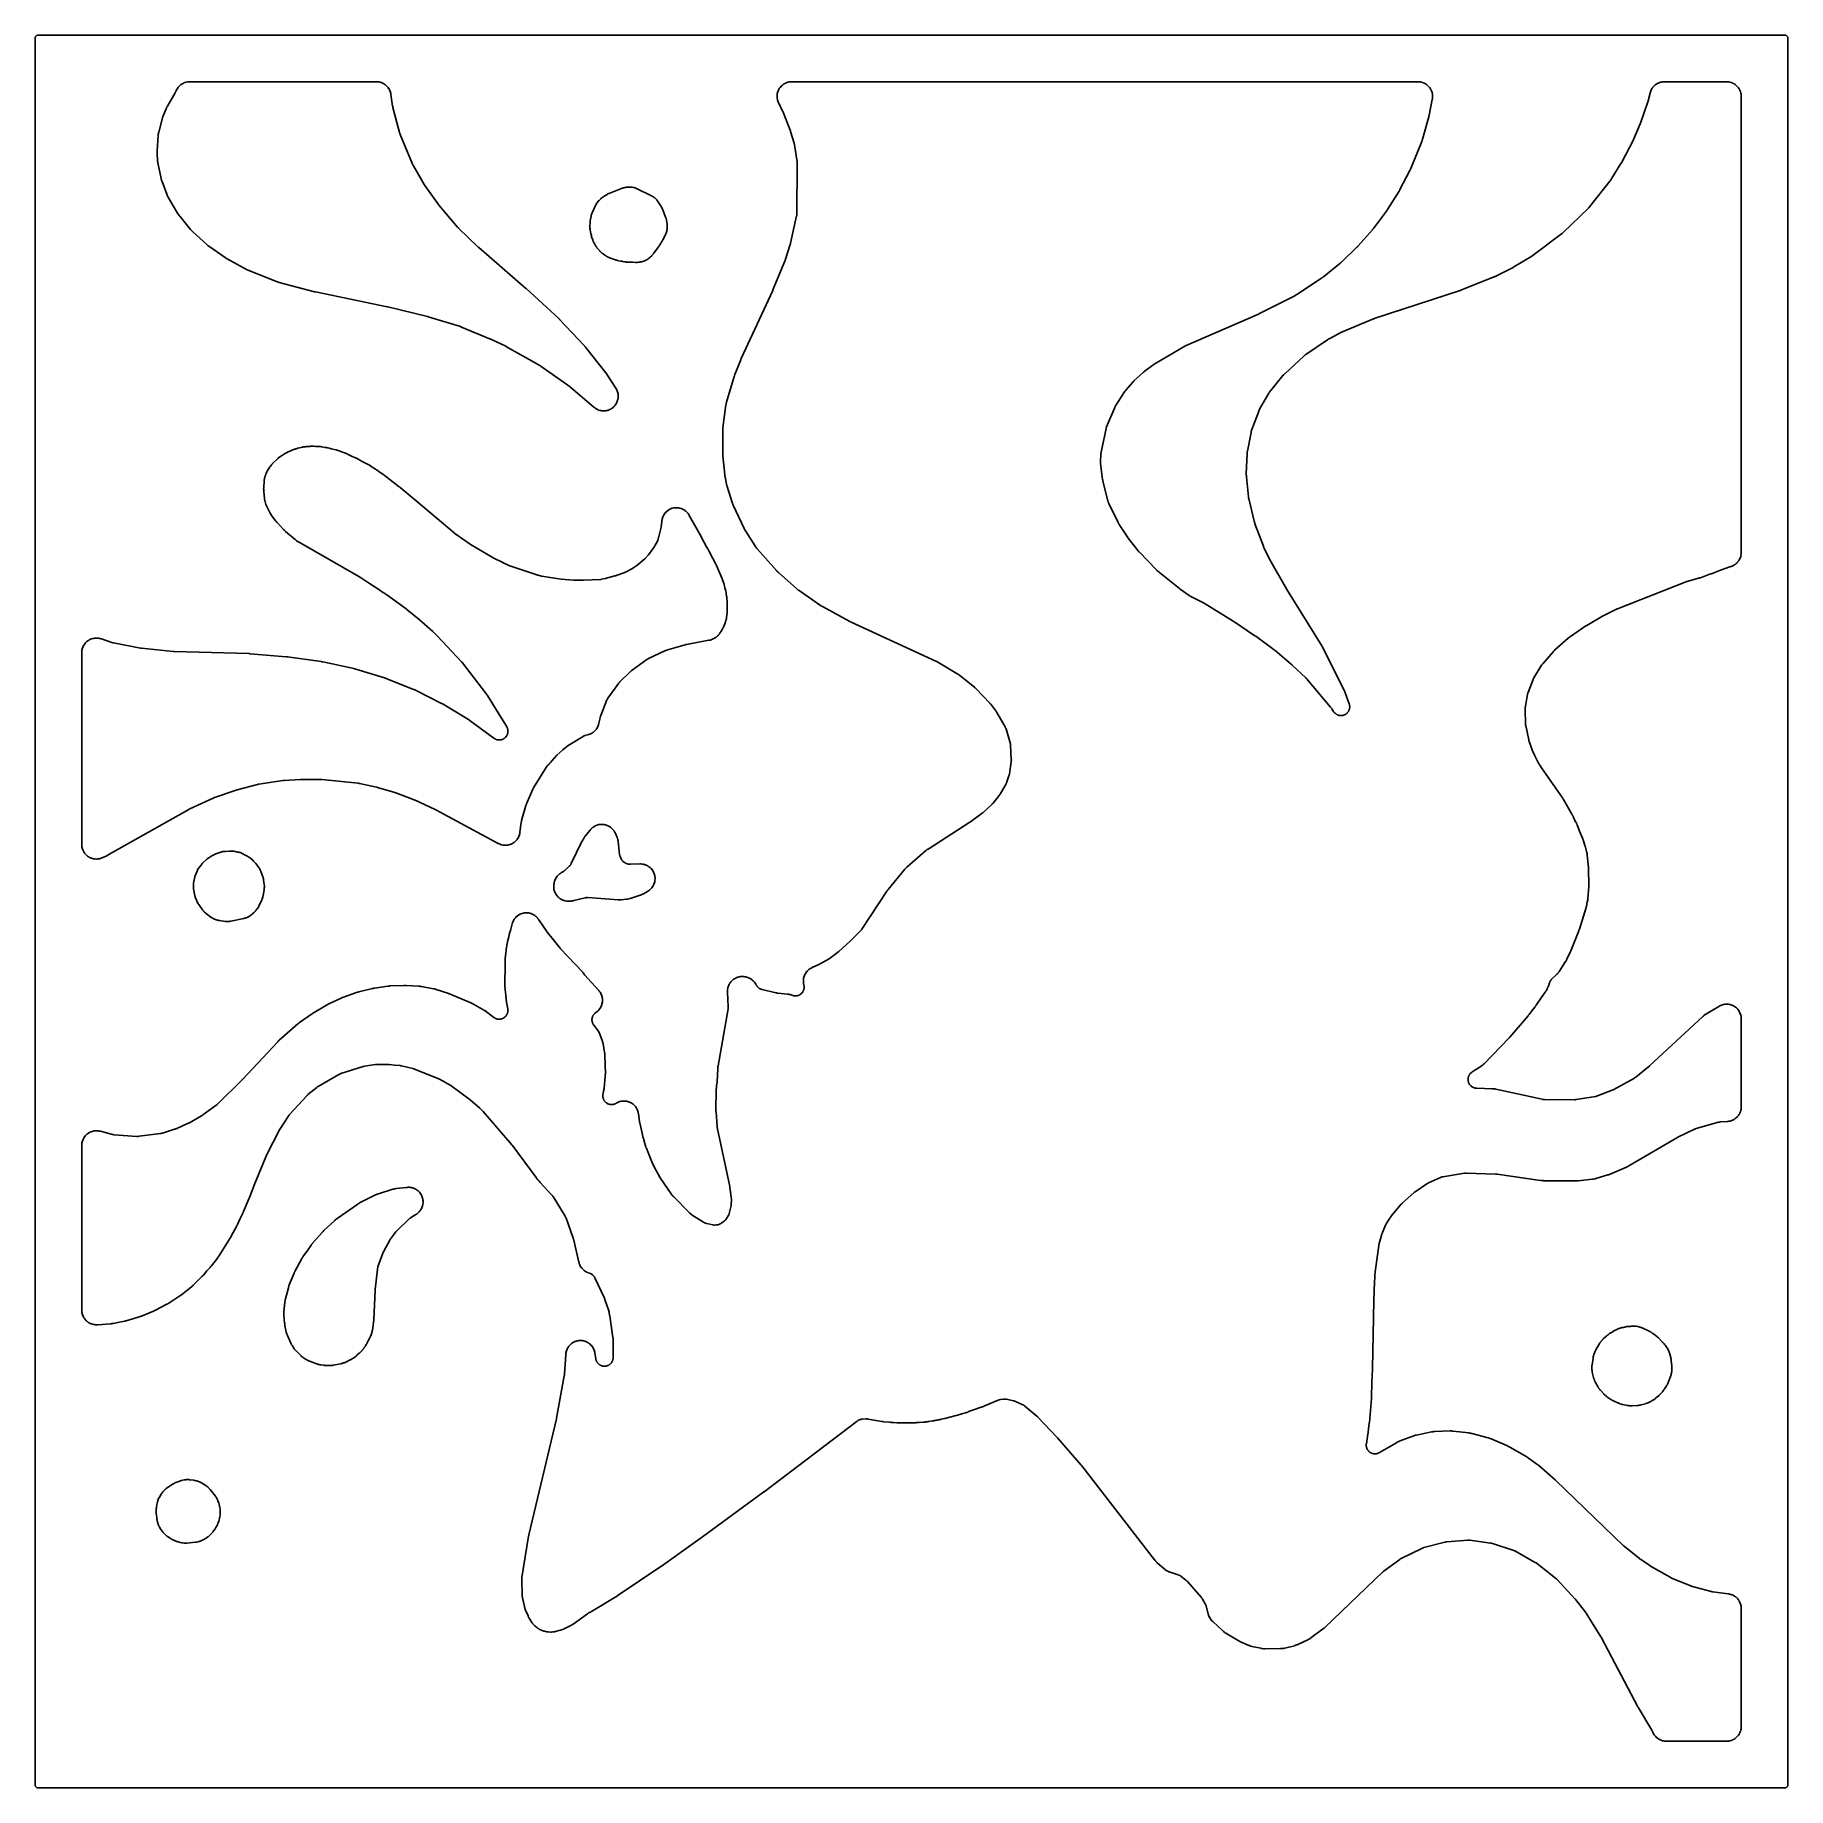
# Model space of a CAD drawing. Header units: millimetres. Extents: x 0 to 300, y 0 to 300.
import ezdxf

# ---------------------------------------------------------------- set-up
doc = ezdxf.new("R2010")
doc.units = ezdxf.units.MM
doc.layers.add('CUT', color=7, linetype='CONTINUOUS')

msp = doc.modelspace()

# ---------------------------------------------------------------- linework, layer by layer
at = {"layer": 'CUT'}
for points in [[(-0.036, 299.6365), (-0.0162, 299.6918), (0.009, 299.745), (0.0392, 299.7954), (0.0743, 299.8427), (0.1137, 299.8863), (0.1573, 299.9257), (0.2046, 299.9608), (0.255, 299.991), (0.3082, 300.0162), (0.3635, 300.036), (0.4206, 300.0503), (0.4788, 300.0589), (0.5522, 300.0625), (1.4375, 300.0625), (2.5582, 300.0625), (140.0684, 300.0625), (193.3882, 300.0625), (298.533, 300.0625), (298.5625, 300.0625), (299.4478, 300.0625), (299.5212, 300.0589), (299.5794, 300.0503), (299.6365, 300.036), (299.6918, 300.0162), (299.745, 299.991), (299.7954, 299.9608), (299.8427, 299.9257), (299.8863, 299.8863), (299.9257, 299.8427), (299.9608, 299.7954), (299.991, 299.745), (300.0162, 299.6918), (300.036, 299.6365), (300.0503, 299.5794), (300.0589, 299.5212), (300.0625, 299.4478), (300.0625, 298.5625), (300.0625, 297.442), (300.0625, 109.7131), (300.0625, 46.4462), (300.0625, 1.467), (300.0625, 1.4375), (300.0625, 0.5522), (300.0589, 0.4788), (300.0503, 0.4206), (300.036, 0.3635), (300.0162, 0.3082), (299.991, 0.255), (299.9608, 0.2046), (299.9257, 0.1573), (299.8863, 0.1137), (299.8427, 0.0743), (299.7954, 0.0392), (299.745, 0.009), (299.6918, -0.0162), (299.6365, -0.036), (299.5794, -0.0503), (299.5212, -0.0589), (299.4478, -0.0625), (298.5625, -0.0625), (1.4375, -0.0625), (0.5522, -0.0625), (0.4788, -0.0589), (0.4206, -0.0503), (0.3635, -0.036), (0.3082, -0.0162), (0.255, 0.009), (0.2046, 0.0392), (0.1573, 0.0743), (0.1137, 0.1137), (0.0743, 0.1573), (0.0392, 0.2046), (0.009, 0.255), (-0.0162, 0.3082), (-0.036, 0.3635), (-0.0503, 0.4206), (-0.0589, 0.4788), (-0.0625, 0.5522), (-0.0625, 1.4375), (-0.0625, 298.5625), (-0.0625, 299.4478), (-0.0589, 299.5212), (-0.0503, 299.5794)], [(12.988, 79.4218), (13.0068, 79.4241), (13.0437, 79.4292), (13.1087, 79.4373), (13.1306, 79.4405), (13.1583, 79.445), (13.1599, 79.4452), (13.1786, 79.4481), (13.3, 79.4687), (13.3186, 79.4722), (14.6921, 79.7509), (15.3132, 79.8757), (15.3268, 79.8786), (15.4148, 79.8984), (15.4283, 79.9016), (15.4497, 79.9069), (15.4616, 79.9098), (15.5366, 79.9286), (15.5382, 79.929), (15.5385, 79.9291), (15.5707, 79.9372), (15.5841, 79.9407), (15.6705, 79.9645), (15.6837, 79.9683), (16.6719, 80.2655), (17.7789, 80.5969), (17.7927, 80.6012), (17.8825, 80.6305), (17.8962, 80.6351), (17.9249, 80.6452), (17.9299, 80.6469), (17.9731, 80.6623), (18.0079, 80.6745), (18.0119, 80.676), (18.0415, 80.6865), (18.0551, 80.6915), (18.1432, 80.7251), (18.1567, 80.7305), (19.2747, 81.1886), (20.215, 81.5725), (20.2274, 81.5777), (20.3074, 81.6125), (20.3196, 81.618), (20.419, 81.6639), (20.4312, 81.6696), (20.4344, 81.6712), (20.4425, 81.675), (20.4545, 81.6807), (20.5321, 81.7186), (20.5439, 81.7246), (22.5276, 82.7509), (22.5413, 82.7582), (22.63, 82.8071), (22.6436, 82.8148), (22.7534, 82.879), (22.7667, 82.8871), (22.8528, 82.9405), (22.8659, 82.9489), (22.8666, 82.9493), (24.7303, 84.174), (24.7318, 84.175), (24.7429, 84.1825), (24.8147, 84.232), (24.8257, 84.2397), (24.9144, 84.3039), (24.9252, 84.3119), (24.9947, 84.3645), (25.0053, 84.3727), (26.7039, 85.7207), (26.7171, 85.7315), (26.8018, 85.8028), (26.8147, 85.8139), (26.9185, 85.9064), (26.9311, 85.9179), (27.0117, 85.9939), (27.0239, 86.0057), (28.5076, 87.4866), (28.5176, 87.4969), (28.5823, 87.5645), (28.5921, 87.5751), (28.6711, 87.6619), (28.6807, 87.6727), (28.742, 87.7434), (28.7513, 87.7544), (29.3633, 88.4953), (29.9027, 89.0683), (29.9124, 89.0789), (29.9749, 89.1485), (29.9843, 89.1593), (30.0606, 89.2485), (30.0698, 89.2596), (30.1289, 89.3321), (30.1378, 89.3433), (31.1522, 90.6522), (31.1608, 90.6636), (31.216, 90.7385), (31.2244, 90.7501), (31.2914, 90.8457), (31.2995, 90.8575), (31.3511, 90.9349), (31.3589, 90.9469), (31.3885, 90.9936), (31.3906, 90.9969), (33.3944, 94.1636), (33.4002, 94.173), (33.44, 94.2385), (33.446, 94.2487), (33.494, 94.3313), (33.4998, 94.3414), (33.5364, 94.4075), (33.5423, 94.4183), (34.4649, 96.1641), (34.4692, 96.1724), (34.4984, 96.2297), (34.5028, 96.2386), (34.538, 96.3107), (34.5422, 96.3195), (34.5691, 96.377), (34.5735, 96.3864), (34.9921, 97.3225), (35.5142, 98.3671), (35.5188, 98.3766), (35.5506, 98.4431), (35.5554, 98.4533), (35.5934, 98.5369), (35.5979, 98.5471), (35.6268, 98.6137), (35.6314, 98.6247), (36.2438, 100.121), (36.5914, 100.8982), (36.5939, 100.9038), (36.6109, 100.943), (36.6135, 100.949), (36.6342, 100.9981), (36.6367, 101.0041), (36.6527, 101.0431), (36.6553, 101.0495), (37.5921, 103.4153), (39.6248, 108.3816), (41.7784, 112.6436), (43.3856, 115.0858), (43.3896, 115.0919), (43.3991, 115.106), (43.4008, 115.1086), (43.4198, 115.1356), (43.4587, 115.189), (43.4723, 115.207), (43.4921, 115.2315), (43.546, 115.2953), (43.5697, 115.3222), (46.4442, 118.4618), (46.4488, 118.4669), (46.4597, 118.4786), (46.4618, 118.4808), (46.4832, 118.503), (46.5272, 118.5468), (46.5425, 118.5616), (46.5644, 118.5815), (46.6235, 118.633), (46.6493, 118.6547), (48.1627, 119.8779), (48.1677, 119.8819), (48.1809, 119.8925), (48.1834, 119.8944), (48.2096, 119.9143), (48.2627, 119.9532), (48.2812, 119.9663), (48.3074, 119.9835), (48.378, 120.0278), (48.4086, 120.0461), (51.9639, 122.0853), (51.9743, 122.0912), (51.9884, 122.099), (52.0308, 122.1211), (52.1023, 122.156), (52.1342, 122.1709), (52.1668, 122.1844), (52.2409, 122.2136), (52.2858, 122.2299), (52.3011, 122.2349), (52.3125, 122.2386), (56.1125, 123.4489), (56.1214, 123.4517), (56.1353, 123.4559), (56.1583, 123.4627), (56.1893, 123.4713), (56.217, 123.4785), (56.239, 123.4839), (56.2516, 123.4869), (56.2563, 123.488), (56.2838, 123.4938), (56.3135, 123.4996), (56.337, 123.5034), (56.3502, 123.5054), (58.2255, 123.7756), (58.2397, 123.7776), (58.273, 123.7818), (58.2872, 123.7835), (58.3046, 123.7855), (58.3189, 123.787), (58.3523, 123.7901), (58.3666, 123.7914), (58.367, 123.7914), (58.3831, 123.7927), (58.3975, 123.7937), (58.4309, 123.7958), (58.4453, 123.7966), (58.4628, 123.7974), (58.4772, 123.7979), (58.5107, 123.7989), (58.5251, 123.7992), (60.3049, 123.8243), (60.3186, 123.8244), (60.3505, 123.8243), (60.3642, 123.8242), (60.3809, 123.8239), (60.3946, 123.8236), (60.4265, 123.8226), (60.43, 123.8225), (60.4549, 123.821), (60.4684, 123.8201), (60.4849, 123.8188), (60.4984, 123.8177), (60.5298, 123.8149), (60.5433, 123.8135), (61.4524, 123.7178), (62.4144, 123.6138), (62.428, 123.6123), (62.4598, 123.6083), (62.4734, 123.6065), (62.49, 123.6042), (62.5036, 123.6022), (62.5261, 123.5988), (62.5316, 123.5978), (62.5636, 123.5919), (62.5774, 123.5892), (62.5941, 123.5859), (62.6078, 123.583), (62.6397, 123.5761), (62.6533, 123.573), (64.5945, 123.12), (64.606, 123.1172), (64.6248, 123.1126), (64.6537, 123.1045), (64.6738, 123.0985), (64.7016, 123.0892), (64.7746, 123.0634), (64.8057, 123.0517), (68.8894, 121.4328), (68.9042, 121.4268), (68.9386, 121.4124), (68.9533, 121.4062), (68.9709, 121.3984), (68.9854, 121.3919), (69.0191, 121.3764), (69.0335, 121.3697), (69.0499, 121.3618), (69.0642, 121.3547), (69.0974, 121.3381), (69.1115, 121.3308), (69.1287, 121.3218), (69.1427, 121.3143), (69.1753, 121.2964), (69.1892, 121.2887), (71.1053, 120.1943), (71.1171, 120.1875), (71.1445, 120.1712), (71.1562, 120.1642), (71.1704, 120.1555), (71.182, 120.1483), (71.2089, 120.1313), (71.2204, 120.1239), (71.2335, 120.1153), (71.2448, 120.1077), (71.2712, 120.0899), (71.2825, 120.0821), (71.2961, 120.0726), (71.3072, 120.0647), (71.3331, 120.0461), (71.3441, 120.038), (74.4389, 117.7325), (76.0837, 116.3148), (76.6503, 115.7418), (81.5477, 110.0674), (81.5521, 110.0622), (81.5623, 110.0502), (81.5666, 110.045), (81.577, 110.0326), (81.5823, 110.0263), (81.5946, 110.0113), (81.5998, 110.0049), (81.6058, 109.9974), (81.611, 109.9909), (81.6231, 109.9757), (81.6282, 109.9691), (81.6308, 109.9658), (81.6368, 109.958), (81.6507, 109.9397), (81.6566, 109.9318), (85.7269, 104.4437), (85.735, 104.433), (85.7883, 104.3645), (85.7966, 104.354), (85.8654, 104.2694), (85.8739, 104.2591), (85.9302, 104.1929), (85.939, 104.1829), (85.9474, 104.1735), (85.961, 104.1555), (85.9777, 104.1346), (86.0889, 104.0009), (86.1064, 103.9808), (86.1116, 103.9751), (86.1619, 103.9079), (86.1715, 103.8953), (86.2352, 103.8147), (86.2451, 103.8024), (86.3278, 103.7033), (86.338, 103.6913), (86.4059, 103.6141), (86.4165, 103.6023), (88.4108, 101.4509), (88.4181, 101.443), (88.4293, 101.4306), (88.4475, 101.4099), (88.4714, 101.3817), (88.4922, 101.3564), (88.5083, 101.3359), (88.5175, 101.3242), (88.5208, 101.3198), (88.5399, 101.2938), (88.5813, 101.2353), (88.6053, 101.1997), (88.6131, 101.1874), (88.6189, 101.1783), (90.6897, 97.8491), (90.696, 97.8389), (90.7044, 97.825), (90.7281, 97.7831), (90.7658, 97.7123), (90.7819, 97.6807), (90.7966, 97.6485), (90.8286, 97.5749), (90.8465, 97.5303), (90.8522, 97.5151), (90.8563, 97.5038), (92.0277, 94.2196), (92.0319, 94.2078), (92.0413, 94.1802), (92.0452, 94.1683), (92.05, 94.1538), (92.0538, 94.1419), (92.0624, 94.114), (92.066, 94.102), (92.0701, 94.0883), (92.0735, 94.0762), (92.0814, 94.0482), (92.0847, 94.0361), (92.0886, 94.0213), (92.0917, 94.0092), (92.0988, 93.9809), (92.1018, 93.9688), (93.0422, 89.9788), (93.0459, 89.964), (93.0712, 89.8679), (93.0752, 89.8532), (93.0919, 89.7959), (93.1011, 89.7668), (93.1652, 89.5817), (93.1881, 89.525), (93.2696, 89.3499), (93.2982, 89.2958), (93.397, 89.1299), (93.4309, 89.079), (93.5461, 88.924), (93.585, 88.8768), (93.7155, 88.7343), (93.7589, 88.6914), (93.9032, 88.5628), (93.9508, 88.5245), (94.1074, 88.4114), (94.1586, 88.3781), (94.3259, 88.2814), (94.3803, 88.2536), (94.5565, 88.1744), (94.6135, 88.1523), (94.8464, 88.075), (94.8481, 88.0744), (94.9079, 88.0548), (94.9869, 88.0245), (95.0395, 88.0015), (95.1166, 87.9632), (95.1666, 87.9354), (95.2397, 87.8899), (95.2868, 87.8574), (95.3552, 87.8052), (95.399, 87.7683), (95.4621, 87.7098), (95.5022, 87.6689), (95.5594, 87.6047), (95.5954, 87.5601), (95.6463, 87.4907), (95.6778, 87.443), (95.7218, 87.369), (95.7588, 87.2994), (95.7781, 87.2609), (97.4169, 83.7862), (97.419, 83.7817), (97.4225, 83.7741), (97.4322, 83.7525), (97.4492, 83.7133), (97.4565, 83.696), (97.4646, 83.6763), (97.4667, 83.6709), (97.4683, 83.667), (97.477, 83.6445), (97.4932, 83.6008), (97.5002, 83.5813), (98.1751, 81.6241), (98.1961, 81.5538), (98.2332, 81.4091), (98.2483, 81.3377), (98.2483, 81.3376), (98.2495, 81.3299), (98.2502, 81.3252), (98.3203, 80.8558), (98.3306, 80.7867), (98.8904, 77.0357), (98.8914, 77.0295), (98.8929, 77.0189), (98.8966, 76.9888), (98.9025, 76.9341), (98.9048, 76.9102), (98.907, 76.883), (98.9075, 76.8756), (98.9079, 76.8702), (98.9096, 76.8393), (98.9119, 76.7795), (98.9125, 76.753), (98.938, 73.8206), (98.9381, 73.8142), (98.9381, 73.8035), (98.9376, 73.773), (98.9358, 73.7179), (98.9347, 73.6939), (98.9331, 73.6665), (98.9327, 73.6591), (98.9323, 73.6537), (98.9297, 73.6227), (98.9236, 73.563), (98.9205, 73.5366), (98.9118, 73.4705), (98.9049, 73.4266), (98.8902, 73.3466), (98.87, 73.2602), (98.8537, 73.2034), (98.8251, 73.1193), (98.8032, 73.0644), (98.7664, 72.9836), (98.7393, 72.9311), (98.6947, 72.8543), (98.6626, 72.8048), (98.6107, 72.7328), (98.5738, 72.6866), (98.515, 72.6201), (98.4737, 72.5777), (98.4087, 72.5173), (98.3635, 72.4793), (98.2928, 72.4256), (98.244, 72.3922), (98.1684, 72.3457), (98.1166, 72.3172), (98.0368, 72.2784), (97.9824, 72.2552), (97.8991, 72.2245), (97.8428, 72.2067), (97.7569, 72.1843), (97.699, 72.1723), (97.6113, 72.1584), (97.5526, 72.1521), (97.4639, 72.147), (97.4048, 72.1465), (97.3161, 72.1501), (97.2573, 72.1554), (97.1694, 72.1678), (97.1113, 72.1789), (97.0251, 72.1998), (96.9684, 72.2166), (96.8846, 72.246), (96.8299, 72.2682), (96.7494, 72.3057), (96.6971, 72.3333), (96.6207, 72.3785), (96.5714, 72.411), (96.4998, 72.4636), (96.454, 72.5008), (96.3879, 72.5602), (96.3459, 72.6018), (96.2861, 72.6673), (96.2484, 72.7128), (96.1953, 72.784), (96.1623, 72.833), (96.1164, 72.909), (96.0884, 72.9611), (96.0503, 73.0412), (96.0275, 73.0958), (95.9974, 73.1793), (95.9802, 73.2358), (95.9585, 73.3219), (95.9425, 73.4016), (95.9349, 73.4454), (95.7986, 74.359), (95.7962, 74.3734), (95.7799, 74.467), (95.7772, 74.4814), (95.7661, 74.5374), (95.7596, 74.5659), (95.7141, 74.7477), (95.6971, 74.8037), (95.6349, 74.9777), (95.6126, 75.0318), (95.5338, 75.1989), (95.5063, 75.2505), (95.4115, 75.4093), (95.3792, 75.458), (95.2694, 75.6067), (95.2325, 75.652), (95.1088, 75.7894), (95.0676, 75.8309), (94.9311, 75.9555), (94.8861, 75.9928), (94.7381, 76.1036), (94.6897, 76.1363), (94.5317, 76.2322), (94.4803, 76.2601), (94.3136, 76.3401), (94.2598, 76.3628), (94.0861, 76.4263), (94.0303, 76.4436), (93.8514, 76.4899), (93.7941, 76.5017), (93.6115, 76.5303), (93.5534, 76.5365), (93.3688, 76.5472), (93.3104, 76.5478), (93.1257, 76.5404), (93.0674, 76.5353), (92.8843, 76.51), (92.8269, 76.4992), (92.6471, 76.4563), (92.5909, 76.4399), (92.4162, 76.3797), (92.3619, 76.3579), (92.1939, 76.281), (92.142, 76.2541), (91.9822, 76.1611), (91.9332, 76.1293), (91.7832, 76.0212), (91.7375, 75.9847), (91.5988, 75.8626), (91.5568, 75.8218), (91.4306, 75.6868), (91.3929, 75.6421), (91.2804, 75.4954), (91.2472, 75.4473), (91.1496, 75.2904), (91.1211, 75.2393), (91.0393, 75.0736), (91.0159, 75.0199), (90.9506, 74.847), (90.9326, 74.7914), (90.8844, 74.613), (90.8719, 74.5559), (90.8409, 74.371), (90.8367, 74.3421), (90.83, 74.2854), (90.8285, 74.2709), (90.8196, 74.1762), (90.8184, 74.1617), (90.5855, 70.7888), (90.5845, 70.7765), (90.5822, 70.7479), (90.5811, 70.7356), (90.5796, 70.7206), (90.5783, 70.7084), (90.5752, 70.6798), (90.5737, 70.6676), (90.5711, 70.6459), (90.5694, 70.6337), (90.5655, 70.6052), (90.5637, 70.593), (90.5615, 70.5781), (90.5595, 70.5659), (90.5548, 70.5376), (90.5527, 70.5254), (89.2393, 63.2467), (89.2384, 63.2417), (89.2363, 63.2302), (89.2353, 63.2252), (89.2341, 63.2187), (89.2331, 63.2137), (89.2319, 63.2075), (89.2294, 63.195), (89.229, 63.1932), (89.2278, 63.187), (89.2256, 63.1762), (89.2243, 63.1702), (89.2213, 63.1563), (89.2202, 63.151), (89.2176, 63.1393), (89.2138, 63.123), (89.2122, 63.1159), (84.4867, 43.2575), (84.4857, 43.253), (84.4784, 43.2215), (84.4774, 43.2168), (84.4749, 43.2057), (84.4727, 43.1951), (84.4583, 43.1241), (84.4563, 43.1137), (84.4496, 43.0777), (84.4484, 43.0705), (84.4413, 43.0296), (84.4402, 43.0227), (83.308, 35.9419), (83.306, 35.9286), (83.2942, 35.8421), (83.2925, 35.8288), (83.2866, 35.7767), (83.2841, 35.75), (83.2721, 35.5759), (83.2708, 35.5491), (83.2695, 35.4966), (83.2694, 35.4832), (83.2692, 35.396), (83.2693, 35.3825), (83.3156, 33.1244), (83.3161, 33.1095), (83.3205, 33.013), (83.3213, 32.9981), (83.3254, 32.9402), (83.3282, 32.9106), (83.3513, 32.7188), (83.3555, 32.6894), (83.3653, 32.6322), (83.368, 32.6176), (83.3866, 32.5227), (83.3897, 32.5082), (83.7226, 31.0107), (83.7255, 30.9984), (83.7449, 30.9189), (83.748, 30.9067), (83.7607, 30.8591), (83.7677, 30.8349), (83.8165, 30.6786), (83.8246, 30.6547), (83.8412, 30.6084), (83.8456, 30.5966), (83.8749, 30.5201), (83.8795, 30.5084), (84.338, 29.3826), (84.3437, 29.3689), (84.3822, 29.2808), (84.3883, 29.2673), (84.4127, 29.2149), (84.4258, 29.1884), (84.5155, 29.0184), (84.53, 28.9926), (84.5594, 28.9429), (84.5671, 28.9302), (84.6181, 28.8487), (84.6261, 28.8363), (85, 28.2706), (85.0082, 28.2586), (85.0622, 28.181), (85.0707, 28.1691), (85.1043, 28.1233), (85.122, 28.1003), (85.2394, 27.9554), (85.2782, 27.9121), (85.409, 27.7793), (85.43, 27.759), (85.4717, 27.7206), (85.4826, 27.7108), (85.5536, 27.6485), (85.5647, 27.639), (85.8523, 27.3988), (85.8625, 27.3905), (85.929, 27.3374), (85.9394, 27.3293), (85.9801, 27.2982), (86.0012, 27.2828), (86.1391, 27.1867), (86.1833, 27.1587), (86.3271, 27.0762), (86.3736, 27.0521), (86.526, 26.9815), (86.55, 26.971), (86.5974, 26.9516), (86.6096, 26.9467), (86.689, 26.9161), (86.7013, 26.9115), (86.9452, 26.8235), (86.9593, 26.8186), (87.0511, 26.788), (87.0653, 26.7835), (87.1208, 26.7665), (87.1495, 26.7585), (87.3345, 26.7118), (87.3928, 26.7001), (87.5815, 26.672), (87.6111, 26.6684), (87.6689, 26.6627), (87.6837, 26.6614), (87.7802, 26.6543), (87.7951, 26.6534), (88.1729, 26.635), (88.1878, 26.6345), (88.2843, 26.6321), (88.2992, 26.632), (88.3572, 26.632), (88.3869, 26.6328), (88.577, 26.6424), (88.6361, 26.6483), (88.8244, 26.6767), (88.8537, 26.6818), (88.9105, 26.6933), (88.925, 26.6964), (89.0192, 26.7178), (89.0336, 26.7213), (89.8462, 26.9274), (89.8608, 26.9313), (89.9554, 26.9579), (89.9699, 26.9622), (90.0263, 26.9796), (90.055, 26.9892), (90.2395, 27.0564), (90.2677, 27.0675), (90.3221, 27.0904), (90.3359, 27.0965), (90.4254, 27.137), (90.4391, 27.1434), (91.5792, 27.6943), (91.5911, 27.7002), (91.6681, 27.7395), (91.6799, 27.7457), (91.7257, 27.7704), (91.7489, 27.7836), (91.8973, 27.8723), (91.9198, 27.8864), (91.9632, 27.9151), (91.9742, 27.9225), (92.0454, 27.9718), (92.0562, 27.9795), (94.5258, 29.7709), (94.5651, 29.7978), (94.6383, 29.8452), (94.7208, 29.8926), (94.7986, 29.932), (94.8417, 29.9524), (94.8422, 29.9527), (94.8654, 29.9635), (95.0141, 30.0369), (95.0368, 30.0487), (95.0879, 30.0767), (95.1, 30.0835), (95.1782, 30.1287), (95.1901, 30.1358), (99.6418, 32.8488), (99.6471, 32.852), (99.6838, 32.875), (99.6895, 32.8785), (99.735, 32.9076), (99.7405, 32.9112), (99.7762, 32.9345), (99.782, 32.9384), (107.086, 37.8438), (107.0894, 37.8461), (107.1131, 37.8622), (107.1168, 37.8647), (107.1462, 37.8851), (107.1498, 37.8876), (107.1729, 37.9038), (107.1767, 37.9065), (114.204, 42.9299), (114.2053, 42.9308), (114.214, 42.9371), (114.2154, 42.9381), (114.2263, 42.9459), (114.2276, 42.9469), (114.2362, 42.9532), (114.2376, 42.9542), (124.712, 50.6168), (124.714, 50.6183), (124.728, 50.6287), (124.7301, 50.6303), (124.7476, 50.6432), (124.7497, 50.6448), (124.7634, 50.6551), (124.7656, 50.6568), (140.7031, 62.7557), (140.738, 62.7809), (140.8031, 62.8255), (140.8764, 62.8708), (140.9265, 62.8986), (141.0038, 62.9367), (141.0564, 62.9595), (141.1369, 62.99), (141.1914, 63.0078), (141.2745, 63.0304), (141.3305, 63.0429), (141.4154, 63.0575), (141.4937, 63.0671), (141.5366, 63.0714), (142.1675, 63.1187), (142.1768, 63.1193), (142.1913, 63.1203), (142.2152, 63.1215), (142.2474, 63.1227), (142.2759, 63.1233), (142.2799, 63.1234), (142.3301, 63.1223), (142.3984, 63.1189), (142.463, 63.1133), (142.5086, 63.1078), (142.5463, 63.1023), (142.5585, 63.1003), (142.5677, 63.0987), (144.8938, 62.6888), (144.9072, 62.6866), (144.9947, 62.6732), (145.0082, 62.6713), (145.1183, 62.657), (145.1319, 62.6554), (145.2199, 62.646), (145.2334, 62.6447), (146.2456, 62.5598), (146.2648, 62.5567), (146.2777, 62.5548), (146.328, 62.5479), (146.3539, 62.545), (146.5221, 62.5293), (146.548, 62.5274), (146.5988, 62.5249), (146.6118, 62.5244), (146.6235, 62.5241), (146.719, 62.5142), (146.7334, 62.5129), (146.827, 62.5055), (146.8414, 62.5045), (146.9591, 62.4981), (146.9736, 62.4974), (146.9983, 62.4967), (147.4893, 62.4555), (147.5033, 62.4545), (147.594, 62.449), (147.608, 62.4483), (147.722, 62.4441), (147.736, 62.4437), (147.8268, 62.4425), (147.8408, 62.4424), (148.1999, 62.4459), (148.3048, 62.4365), (148.3246, 62.4351), (148.4531, 62.4278), (148.4729, 62.4271), (148.6343, 62.4233), (148.6542, 62.4232), (148.7829, 62.4245), (148.7857, 62.4246), (148.9048, 62.4236), (148.9239, 62.4237), (149.048, 62.4267), (149.0671, 62.4274), (149.6484, 62.4597), (150.3637, 62.4665), (150.3767, 62.4668), (150.4613, 62.4694), (150.4743, 62.47), (150.5007, 62.4714), (150.5495, 62.471), (150.5694, 62.4712), (150.6988, 62.4747), (150.7187, 62.4755), (150.8808, 62.4852), (150.9007, 62.4867), (151.0296, 62.4987), (151.0494, 62.5009), (151.2965, 62.5322), (152.0778, 62.5658), (152.0987, 62.5671), (152.2341, 62.5777), (152.2549, 62.5796), (152.4242, 62.5988), (152.4449, 62.6015), (152.5792, 62.6215), (152.5998, 62.6249), (152.6146, 62.6276), (152.651, 62.6308), (152.6705, 62.6329), (152.8295, 62.6522), (152.8489, 62.6549), (152.975, 62.6744), (152.9944, 62.6777), (153.5851, 62.7891), (153.8811, 62.821), (153.903, 62.8238), (154.0449, 62.8444), (154.0667, 62.848), (154.2436, 62.8804), (154.2653, 62.8848), (154.4053, 62.9158), (154.4267, 62.9209), (154.5124, 62.9432), (154.5713, 62.9528), (154.5924, 62.9566), (154.7635, 62.9909), (154.7844, 62.9955), (154.9198, 63.0276), (154.9405, 63.0329), (155.0758, 63.0702), (155.6527, 63.179), (155.6646, 63.1813), (155.7413, 63.1974), (155.7531, 63.2), (155.849, 63.2221), (155.8608, 63.225), (155.9368, 63.2441), (155.9485, 63.2472), (158.2566, 63.878), (158.2693, 63.8817), (158.3516, 63.9061), (158.3642, 63.91), (158.4669, 63.943), (158.4795, 63.9472), (158.5606, 63.9753), (158.5731, 63.9797), (158.668, 64.0149), (158.7984, 64.0586), (159.2519, 64.1767), (159.2661, 64.1806), (159.3583, 64.207), (159.3724, 64.2112), (159.4274, 64.2285), (159.4553, 64.238), (159.6327, 64.3033), (159.687, 64.3264), (159.7862, 64.3745), (159.8341, 64.3902), (159.8477, 64.3949), (159.9361, 64.4262), (159.9497, 64.4312), (160.2452, 64.5442), (162.1053, 65.1684), (162.117, 65.1724), (162.1923, 65.1994), (162.2039, 65.2037), (162.2978, 65.2396), (162.3093, 65.2441), (162.3834, 65.2742), (162.3948, 65.2789), (164.8269, 66.3241), (164.8365, 66.3282), (164.8514, 66.3344), (164.8762, 66.3443), (164.9097, 66.357), (164.9396, 66.3679), (164.9441, 66.3694), (164.9977, 66.3859), (165.0715, 66.406), (165.1422, 66.4223), (165.1925, 66.4318), (165.2345, 66.4387), (165.2482, 66.4406), (165.2586, 66.442), (165.7452, 66.5043), (165.7579, 66.5058), (165.775, 66.5077), (165.8258, 66.5121), (165.8857, 66.5154), (165.9741, 66.5161), (166.0597, 66.5125), (166.1487, 66.5043), (166.2098, 66.4956), (166.2608, 66.4869), (166.2774, 66.4835), (166.2899, 66.4809), (167.4485, 66.2303), (167.46, 66.2277), (167.4754, 66.2242), (167.5208, 66.2125), (167.5959, 66.1911), (167.6289, 66.1809), (167.6615, 66.1695), (167.7348, 66.1423), (167.7782, 66.1248), (167.7928, 66.1185), (167.8035, 66.1138), (169.0507, 65.5549), (169.0603, 65.5505), (169.0751, 65.5436), (169.0995, 65.5319), (169.132, 65.5157), (169.1606, 65.5008), (169.1645, 65.4986), (169.2134, 65.47), (169.2787, 65.4288), (169.3391, 65.3873), (169.3805, 65.3563), (169.4142, 65.3297), (169.425, 65.3208), (169.4331, 65.314), (171.4532, 63.6028), (171.4623, 63.595), (171.4834, 63.5767), (171.4923, 63.5688), (171.5032, 63.5591), (171.5121, 63.5511), (171.5326, 63.5322), (171.5414, 63.5241), (171.5514, 63.5146), (171.56, 63.5064), (171.5801, 63.487), (171.5886, 63.4786), (171.5989, 63.4683), (171.6074, 63.4598), (171.6269, 63.4399), (171.6352, 63.4313), (174.9459, 59.9602), (174.9561, 59.9495), (174.9665, 59.9383), (174.97, 59.9345), (174.9786, 59.9253), (174.9822, 59.9213), (174.9864, 59.9167), (174.99, 59.9127), (174.9985, 59.9034), (175.0016, 59.8999), (175.0083, 59.8923), (175.0179, 59.8814), (175.0221, 59.8765), (179.0722, 55.2015), (179.0755, 55.1977), (179.0832, 55.1887), (179.0865, 55.1848), (179.0943, 55.1756), (179.0983, 55.1708), (179.1076, 55.1597), (179.1116, 55.1549), (179.1161, 55.1493), (179.1201, 55.1445), (179.1293, 55.1332), (179.1327, 55.129), (179.14, 55.1198), (179.1504, 55.1066), (179.1549, 55.1007), (191.6296, 38.9771), (191.6381, 38.9664), (191.6943, 38.897), (191.7031, 38.8865), (191.7378, 38.8456), (191.7561, 38.8251), (191.8777, 38.6945), (191.8969, 38.6749), (191.9352, 38.6373), (191.9451, 38.6278), (192.0103, 38.5668), (192.0205, 38.5576), (193.2621, 37.4482), (193.2739, 37.4379), (193.3513, 37.3723), (193.3634, 37.3624), (193.4109, 37.3242), (193.4357, 37.3052), (193.598, 37.1881), (193.6505, 37.1543), (193.8217, 37.0561), (193.8774, 37.0278), (194.0604, 36.9468), (194.0893, 36.9349), (194.1462, 36.9132), (194.1609, 36.9078), (194.2566, 36.8741), (194.2714, 36.8691), (195.6825, 36.4128), (195.6944, 36.4089), (195.7105, 36.4035), (195.7575, 36.3861), (195.8121, 36.3641), (195.8911, 36.3278), (195.9657, 36.2891), (196.0415, 36.2449), (196.0924, 36.2118), (196.1343, 36.1829), (196.1477, 36.173), (196.1577, 36.1656), (196.9404, 35.5743), (196.9495, 35.5673), (196.9617, 35.5578), (196.9972, 35.5289), (197.0551, 35.479), (197.0802, 35.4565), (197.1045, 35.4331), (197.1584, 35.379), (197.1899, 35.3458), (197.2003, 35.3343), (197.2079, 35.3257), (199.6302, 32.5653), (199.638, 32.5563), (199.6484, 32.5442), (199.6783, 32.5073), (199.7264, 32.4445), (199.7472, 32.4163), (199.7668, 32.3874), (199.8098, 32.321), (199.8346, 32.2805), (199.8426, 32.2666), (199.8484, 32.2563), (200.2905, 31.4648), (200.295, 31.4566), (200.3019, 31.4439), (200.3131, 31.4227), (200.3278, 31.394), (200.3404, 31.3684), (200.3421, 31.3647), (200.3622, 31.3187), (200.3879, 31.2552), (200.4101, 31.1942), (200.4243, 31.1504), (200.4352, 31.1139), (200.4385, 31.102), (200.441, 31.0929), (200.8065, 29.7171), (200.8103, 29.7036), (200.8357, 29.6162), (200.8398, 29.6028), (200.8563, 29.5506), (200.8654, 29.5241), (200.9275, 29.3556), (200.9493, 29.304), (201.0258, 29.1443), (201.0523, 29.0949), (201.1434, 28.943), (201.1744, 28.8963), (201.2792, 28.7535), (201.3145, 28.71), (201.4338, 28.5758), (201.4529, 28.5553), (201.4911, 28.5161), (201.501, 28.5062), (201.5661, 28.4426), (201.5763, 28.4329), (203.278, 26.8455), (203.2897, 26.8348), (203.3669, 26.7666), (203.3789, 26.7562), (203.4263, 26.7165), (203.4511, 26.6968), (203.6156, 26.573), (203.6414, 26.5546), (203.6927, 26.5201), (203.706, 26.5115), (203.7929, 26.4562), (203.8064, 26.4479), (205.9314, 25.176), (205.9471, 25.167), (206.0494, 25.1099), (206.0652, 25.1013), (206.1957, 25.0335), (206.2118, 25.0254), (206.3174, 24.9746), (206.3337, 24.967), (207.6484, 24.3813), (207.6625, 24.3752), (207.7546, 24.3369), (207.7689, 24.3312), (207.8248, 24.3097), (207.8537, 24.2994), (208.0431, 24.2373), (208.0725, 24.2285), (208.1303, 24.2127), (208.1452, 24.2089), (208.2421, 24.1852), (208.257, 24.1817), (209.8201, 23.8412), (209.8365, 23.8379), (209.9429, 23.8178), (209.9593, 23.8149), (210.0235, 23.8046), (210.0565, 23.8003), (210.2717, 23.7779), (210.3049, 23.7754), (210.3699, 23.7723), (210.3865, 23.7717), (210.4948, 23.7695), (210.5114, 23.7694), (213.1984, 23.79), (213.2164, 23.7904), (213.3333, 23.7948), (213.3512, 23.7958), (213.4213, 23.8005), (213.4571, 23.804), (213.689, 23.8338), (213.7245, 23.8394), (213.7935, 23.8525), (213.8111, 23.8561), (213.9253, 23.8814), (213.9428, 23.8856), (215.5688, 24.2967), (215.5828, 24.3004), (215.6735, 24.3257), (215.6874, 24.3298), (215.7415, 24.3463), (215.769, 24.3554), (215.9461, 24.4189), (215.9731, 24.4293), (216.0254, 24.4509), (216.0387, 24.4566), (216.1247, 24.4947), (216.1379, 24.5008), (217.8377, 25.3027), (217.8508, 25.309), (217.9353, 25.3514), (217.9483, 25.3581), (217.9984, 25.3848), (218.0238, 25.3991), (218.1861, 25.496), (218.2108, 25.5115), (218.2581, 25.5429), (218.2701, 25.5511), (218.3476, 25.6053), (218.3594, 25.6138), (220.3805, 27.1025), (220.3958, 27.1141), (220.4941, 27.1915), (220.509, 27.2036), (220.6292, 27.3046), (220.6437, 27.3173), (220.7369, 27.4008), (220.751, 27.4139), (230.6901, 36.9209), (230.7007, 36.9308), (230.7254, 36.9537), (230.7361, 36.9634), (230.7492, 36.9751), (230.76, 36.9847), (230.7854, 37.0068), (230.7964, 37.0162), (230.8091, 37.0268), (230.8202, 37.036), (230.8464, 37.0573), (230.8576, 37.0663), (230.8715, 37.0772), (230.8829, 37.0861), (230.9097, 37.1065), (230.9212, 37.1151), (233.5836, 39.076), (233.592, 39.0821), (233.6049, 39.0914), (233.6266, 39.1065), (233.6559, 39.1263), (233.6823, 39.1435), (233.7035, 39.1567), (233.7156, 39.1642), (233.7201, 39.1669), (233.7469, 39.1824), (233.8069, 39.2159), (233.8433, 39.2352), (233.8558, 39.2414), (233.865, 39.2459), (237.4042, 40.9628), (237.414, 40.9675), (237.4293, 40.9747), (237.4547, 40.9862), (237.489, 41.001), (237.5197, 41.0136), (237.5442, 41.0232), (237.5583, 41.0286), (237.5635, 41.0305), (237.5943, 41.0413), (237.6631, 41.064), (237.7047, 41.0766), (237.7189, 41.0805), (237.7294, 41.0834), (241.3235, 42.0333), (241.3337, 42.036), (241.3495, 42.04), (241.3758, 42.0462), (241.4111, 42.0539), (241.4426, 42.0603), (241.4677, 42.0649), (241.482, 42.0674), (241.4874, 42.0683), (241.5186, 42.0729), (241.5882, 42.082), (241.6301, 42.0865), (241.6443, 42.0876), (241.6547, 42.0884), (245.2346, 42.344), (245.2458, 42.3447), (245.261, 42.3456), (245.306, 42.3471), (245.381, 42.3478), (245.4142, 42.3475), (245.4473, 42.3459), (245.5222, 42.3409), (245.567, 42.3368), (245.5821, 42.335), (245.5933, 42.3337), (249.1444, 41.8739), (249.155, 41.8725), (249.1715, 41.8702), (249.1987, 41.8659), (249.235, 41.8596), (249.2672, 41.8534), (249.2926, 41.8481), (249.3071, 41.8449), (249.3125, 41.8437), (249.3437, 41.836), (249.4129, 41.8176), (249.4541, 41.8056), (249.4679, 41.8012), (249.4781, 41.7979), (252.9696, 40.6427), (252.9795, 40.6393), (252.9948, 40.6341), (253.0199, 40.625), (253.0535, 40.6123), (253.0831, 40.6005), (253.1064, 40.5908), (253.1197, 40.5851), (253.1246, 40.583), (253.1531, 40.5699), (253.2159, 40.5398), (253.2531, 40.5209), (253.2655, 40.5142), (253.2747, 40.5092), (256.6926, 38.6194), (256.6989, 38.6159), (256.7135, 38.6077), (256.7162, 38.6061), (256.7441, 38.5896), (256.7995, 38.5554), (256.8183, 38.5434), (256.8439, 38.5258), (256.9107, 38.4778), (256.939, 38.4567), (260.2562, 35.8712), (260.2618, 35.8668), (260.2749, 35.8564), (260.2774, 35.8544), (260.3021, 35.8339), (260.3512, 35.7918), (260.3678, 35.7771), (260.3902, 35.7559), (260.4484, 35.6984), (260.4729, 35.6733), (263.5956, 32.339), (263.6029, 32.331), (263.62, 32.3124), (263.6273, 32.3043), (263.636, 32.2945), (263.6431, 32.2865), (263.6596, 32.2675), (263.6667, 32.2593), (263.6747, 32.2499), (263.6817, 32.2416), (263.6978, 32.2222), (263.7046, 32.2138), (263.7129, 32.2036), (263.7196, 32.1952), (263.7353, 32.1754), (263.7419, 32.1669), (265.3867, 30.0327), (265.3934, 30.0239), (265.4088, 30.0033), (265.4154, 29.9945), (265.4233, 29.9836), (265.4298, 29.9747), (265.4447, 29.9537), (265.4511, 29.9447), (265.4583, 29.9343), (265.4646, 29.9252), (265.479, 29.9039), (265.4851, 29.8947), (265.4925, 29.8835), (265.4986, 29.8743), (265.5125, 29.8526), (265.5184, 29.8433), (268.0442, 25.8019), (268.0477, 25.7962), (268.056, 25.7828), (268.0595, 25.777), (268.0679, 25.7631), (268.0721, 25.756), (268.082, 25.7393), (268.0862, 25.7322), (268.091, 25.7239), (268.0952, 25.7167), (268.1047, 25.6998), (268.1088, 25.6925), (268.1108, 25.6889), (268.1156, 25.6802), (268.1265, 25.66), (268.1312, 25.6513), (274.3557, 13.8311), (274.3596, 13.8239), (274.3867, 13.7741), (274.3909, 13.7664), (274.4256, 13.7048), (274.4299, 13.6973), (274.458, 13.649), (274.4627, 13.6411), (276.7726, 9.8088), (276.7781, 9.7996), (276.7866, 9.7851), (276.8003, 9.761), (276.818, 9.7285), (276.8333, 9.6992), (276.8403, 9.6853), (276.8558, 9.6525), (276.8739, 9.6124), (276.8826, 9.5924), (276.8857, 9.585), (276.8863, 9.5835), (276.89, 9.5748), (276.8907, 9.5732), (276.9393, 9.4594), (276.9517, 9.4325), (277.0352, 9.2611), (277.0642, 9.2084), (277.166, 9.0438), (277.2007, 8.9936), (277.3182, 8.8407), (277.3578, 8.7943), (277.4903, 8.6542), (277.5343, 8.6121), (277.6803, 8.4861), (277.7285, 8.4487), (277.8865, 8.3382), (277.9382, 8.3058), (278.1066, 8.212), (278.1613, 8.185), (278.3384, 8.1087), (278.3955, 8.0875), (278.5794, 8.0296), (278.6385, 8.0142), (278.8273, 7.9753), (278.8876, 7.966), (279.0821, 7.9461), (279.1125, 7.9438), (279.172, 7.9408), (279.1872, 7.9402), (279.2863, 7.9377), (279.3016, 7.9375), (289.4999, 7.9375), (289.5146, 7.9377), (289.6103, 7.94), (289.625, 7.9406), (289.6825, 7.9434), (289.7118, 7.9456), (289.8996, 7.9641), (289.9579, 7.9727), (290.1405, 8.009), (290.1976, 8.0233), (290.3757, 8.0774), (290.4311, 8.0972), (290.6031, 8.1684), (290.6564, 8.1936), (290.8205, 8.2814), (290.871, 8.3116), (291.0258, 8.415), (291.0731, 8.4501), (291.217, 8.5682), (291.2606, 8.6078), (291.3922, 8.7394), (291.4318, 8.783), (291.5499, 8.9269), (291.585, 8.9742), (291.6884, 9.129), (291.7186, 9.1795), (291.8064, 9.3437), (291.8316, 9.3969), (291.9028, 9.5689), (291.9226, 9.6243), (291.9767, 9.8024), (291.991, 9.8595), (292.0273, 10.0421), (292.0359, 10.1004), (292.0544, 10.2882), (292.0566, 10.3176), (292.0594, 10.375), (292.06, 10.3897), (292.0623, 10.4854), (292.0625, 10.5001), (292.0625, 30.6186), (292.0623, 30.633), (292.0601, 30.7265), (292.0596, 30.7408), (292.0569, 30.797), (292.0548, 30.8257), (292.0372, 31.0092), (292.0289, 31.0661), (291.9942, 31.2446), (291.9806, 31.3005), (291.929, 31.4749), (291.91, 31.5292), (291.842, 31.6978), (291.8179, 31.7501), (291.734, 31.9114), (291.7051, 31.9611), (291.6061, 32.1137), (291.5725, 32.1604), (291.4594, 32.3028), (291.4215, 32.3461), (291.2953, 32.477), (291.2534, 32.5164), (291.1152, 32.6346), (291.0698, 32.6699), (290.9209, 32.7743), (290.8723, 32.8051), (290.7141, 32.8948), (290.6628, 32.9207), (290.4967, 32.9949), (290.4431, 33.0158), (290.2707, 33.0737), (290.2154, 33.0894), (290.0358, 33.1311), (290.0076, 33.1369), (289.9524, 33.147), (289.9382, 33.1494), (289.8458, 33.1639), (289.8316, 33.166), (287.1917, 33.5172), (287.1774, 33.5192), (287.1442, 33.5242), (287.13, 33.5264), (287.1127, 33.5293), (287.0986, 33.5318), (287.0656, 33.5378), (287.0515, 33.5405), (287.0353, 33.5437), (287.0212, 33.5466), (286.9884, 33.5537), (286.9744, 33.5568), (286.9573, 33.5608), (286.9433, 33.5641), (286.9108, 33.5722), (286.8968, 33.5758), (283.7394, 34.416), (283.7251, 34.42), (283.6917, 34.4294), (283.6774, 34.4336), (283.6601, 34.4389), (283.6459, 34.4433), (283.6128, 34.4538), (283.5987, 34.4585), (283.5825, 34.464), (283.5685, 34.4688), (283.5358, 34.4805), (283.5219, 34.4856), (283.5049, 34.492), (283.491, 34.4973), (283.4587, 34.51), (283.4449, 34.5156), (280.149, 35.8791), (280.1363, 35.8845), (280.1066, 35.8973), (280.0939, 35.9029), (280.0785, 35.9099), (280.0659, 35.9157), (280.0367, 35.9294), (280.0242, 35.9354), (280.0099, 35.9423), (279.9975, 35.9485), (279.9686, 35.9631), (279.9563, 35.9695), (279.9414, 35.9773), (279.9292, 35.9839), (279.9008, 35.9994), (279.8887, 36.0061), (276.5553, 37.8944), (276.5472, 37.899), (276.5283, 37.91), (276.5202, 37.9148), (276.5104, 37.9206), (276.5024, 37.9254), (276.4837, 37.9368), (276.4757, 37.9417), (276.4666, 37.9474), (276.4587, 37.9524), (276.4402, 37.9641), (276.4324, 37.9692), (276.4228, 37.9754), (276.415, 37.9806), (276.3968, 37.9927), (276.389, 37.9979), (274.7957, 39.0848), (274.7877, 39.0903), (274.769, 39.1034), (274.761, 39.109), (274.7513, 39.116), (274.7434, 39.1217), (274.725, 39.1351), (274.7171, 39.1409), (274.7081, 39.1477), (274.7003, 39.1536), (274.6822, 39.1674), (274.6745, 39.1734), (274.6651, 39.1807), (274.6574, 39.1868), (274.6396, 39.201), (274.632, 39.2072), (272.0129, 41.3489), (272.0059, 41.3547), (271.9896, 41.3683), (271.9827, 41.3741), (271.9743, 41.3813), (271.9674, 41.3872), (271.9514, 41.4011), (271.9446, 41.4071), (271.9368, 41.414), (271.9301, 41.4201), (271.9144, 41.4343), (271.9077, 41.4404), (271.8995, 41.4479), (271.8929, 41.4541), (271.8775, 41.4686), (271.871, 41.4749), (260.3298, 52.5783), (260.3244, 52.5835), (260.2866, 52.6189), (260.2808, 52.6244), (260.2331, 52.6679), (260.2272, 52.6732), (260.1891, 52.7071), (260.1828, 52.7127), (257.3259, 55.1848), (257.3158, 55.1933), (257.2492, 55.2484), (257.2389, 55.2568), (257.1538, 55.324), (257.1433, 55.3321), (257.0744, 55.3842), (257.0637, 55.3921), (255.6562, 56.4069), (255.6441, 56.4155), (255.5642, 56.4701), (255.5518, 56.4783), (255.4499, 56.5444), (255.4373, 56.5523), (255.3548, 56.6029), (255.3421, 56.6106), (252.4595, 58.282), (252.4438, 58.2907), (252.341, 58.3463), (252.3251, 58.3546), (252.1942, 58.4204), (252.178, 58.4282), (252.0721, 58.4775), (252.0557, 58.4848), (249.2515, 59.6891), (249.2316, 59.6972), (249.1017, 59.7476), (249.0816, 59.755), (248.9164, 59.8123), (248.896, 59.819), (248.7628, 59.86), (248.7422, 59.8659), (245.9562, 60.615), (245.9351, 60.6202), (245.7975, 60.652), (245.7763, 60.6564), (245.6023, 60.6899), (245.5809, 60.6937), (245.4414, 60.7153), (245.4198, 60.7183), (242.7327, 61.0362), (242.722, 61.0373), (242.6473, 61.0448), (242.6362, 61.0458), (242.5871, 61.0498), (242.5635, 61.0513), (242.4157, 61.0574), (242.3929, 61.058), (242.3533, 61.0581), (242.3426, 61.058), (242.2684, 61.057), (242.2563, 61.0567), (239.591, 60.965), (239.578, 60.9644), (239.4939, 60.9597), (239.481, 60.9588), (239.4305, 60.9549), (239.4047, 60.9523), (239.2376, 60.932), (239.2119, 60.9284), (239.162, 60.9201), (239.1492, 60.9178), (239.0664, 60.9023), (239.0537, 60.8998), (236.4411, 60.3505), (236.4306, 60.3482), (236.3575, 60.3314), (236.3466, 60.3288), (236.2988, 60.3169), (236.276, 60.3108), (236.1341, 60.2695), (236.1123, 60.2627), (236.0748, 60.2502), (236.0646, 60.2467), (235.9947, 60.222), (235.9834, 60.2179), (233.5044, 59.2869), (233.4922, 59.2822), (233.4138, 59.2508), (233.4017, 59.2458), (233.355, 59.2259), (233.3313, 59.2152), (233.1788, 59.1423), (233.1556, 59.1305), (233.1107, 59.1066), (233.0993, 59.1004), (233.0256, 59.0591), (233.0143, 59.0526), (230.1382, 57.3568), (230.0999, 57.3354), (230.0287, 57.298), (229.9491, 57.261), (229.8949, 57.239), (229.8121, 57.2099), (229.756, 57.1933), (229.6707, 57.1724), (229.6133, 57.1613), (229.5264, 57.1488), (229.4682, 57.1434), (229.3805, 57.1395), (229.322, 57.1397), (229.2344, 57.1444), (229.1762, 57.1503), (229.0894, 57.1635), (229.0321, 57.175), (228.947, 57.1966), (228.8911, 57.2137), (228.8085, 57.2435), (228.7545, 57.266), (228.6752, 57.3036), (228.6237, 57.3312), (228.5484, 57.3765), (228.4998, 57.409), (228.4293, 57.4613), (228.3842, 57.4984), (228.3191, 57.5574), (228.2777, 57.5987), (228.2187, 57.6637), (228.1816, 57.7089), (228.1292, 57.7793), (228.0967, 57.8279), (228.0514, 57.9031), (228.0238, 57.9546), (227.986, 58.0339), (227.9635, 58.0879), (227.9337, 58.1705), (227.9166, 58.2264), (227.8949, 58.3115), (227.8833, 58.3687), (227.8701, 58.4555), (227.8641, 58.5137), (227.8594, 58.6014), (227.8591, 58.6598), (227.863, 58.7476), (227.8705, 58.8277), (227.8756, 58.8713), (227.9991, 59.7376), (228.1437, 60.5219), (228.1454, 60.5315), (228.1566, 60.5982), (228.1582, 60.6085), (228.1707, 60.6919), (228.1721, 60.702), (228.1809, 60.7681), (228.1822, 60.7789), (228.3201, 61.989), (228.4566, 62.9459), (228.4577, 62.9542), (228.4651, 63.0117), (228.4662, 63.0206), (228.4743, 63.0924), (228.4752, 63.1011), (228.4808, 63.158), (228.4817, 63.1673), (228.7672, 66.6153), (228.7679, 66.6245), (228.7722, 66.6881), (228.7728, 66.698), (228.7768, 66.7774), (228.7772, 66.787), (228.7794, 66.8498), (228.7797, 66.8601), (228.8235, 69.3392), (228.9401, 71.6464), (228.9404, 71.6512), (228.9418, 71.6847), (228.942, 71.6898), (228.9434, 71.7316), (228.9435, 71.7366), (228.9444, 71.7696), (228.9445, 71.775), (229.1358, 83.4152), (229.2738, 86.6544), (229.3182, 87.2456), (229.3501, 87.6709), (229.3952, 88.2729), (229.427, 88.6972), (230.0033, 92.8305), (230.0056, 92.8463), (230.0114, 92.8832), (230.0141, 92.899), (230.0174, 92.9181), (230.0203, 92.9339), (230.0274, 92.9705), (230.0306, 92.9861), (230.0344, 93.004), (230.0379, 93.0196), (230.0463, 93.056), (230.05, 93.0715), (230.0548, 93.0904), (230.0588, 93.1059), (230.0685, 93.1419), (230.0728, 93.1573), (230.534, 94.7577), (230.5379, 94.7709), (230.5473, 94.8017), (230.5514, 94.8149), (230.5566, 94.8309), (230.5609, 94.844), (230.5712, 94.8745), (230.5758, 94.8875), (230.5811, 94.9024), (230.5858, 94.9154), (230.5971, 94.9456), (230.602, 94.9585), (230.6081, 94.9741), (230.6132, 94.9869), (230.6254, 95.0167), (230.6307, 95.0295), (231.1598, 96.2695), (231.1634, 96.2779), (231.1691, 96.2909), (231.1788, 96.3123), (231.1922, 96.3408), (231.2045, 96.3659), (231.2146, 96.3857), (231.2204, 96.397), (231.2226, 96.4011), (231.2358, 96.4253), (231.2659, 96.4784), (231.2846, 96.5099), (231.2911, 96.5204), (231.296, 96.5282), (231.9202, 97.5106), (231.928, 97.5227), (231.9465, 97.5507), (231.9545, 97.5627), (231.9643, 97.5771), (231.9725, 97.589), (231.9919, 97.6164), (232.0002, 97.6281), (232.0099, 97.6414), (232.0185, 97.6529), (232.0387, 97.6797), (232.0474, 97.6911), (232.0582, 97.705), (232.0671, 97.7162), (232.0882, 97.7423), (232.0973, 97.7535), (233.8601, 99.8728), (233.8703, 99.8848), (233.8942, 99.9126), (233.9046, 99.9244), (233.9174, 99.9387), (233.928, 99.9504), (233.9529, 99.9774), (233.9637, 99.9888), (233.9762, 100.0019), (233.9872, 100.0131), (234.013, 100.0392), (234.0242, 100.0503), (234.038, 100.0637), (234.0493, 100.0745), (234.0761, 100.0997), (234.0877, 100.1104), (236.0127, 101.8577), (236.0178, 101.8623), (236.0296, 101.8729), (236.0318, 101.8748), (236.0552, 101.8949), (236.1027, 101.9343), (236.1193, 101.9476), (236.1428, 101.9653), (236.2061, 102.011), (236.2336, 102.03), (238.2496, 103.3744), (238.2572, 103.3794), (238.2692, 103.3872), (238.2889, 103.3997), (238.3152, 103.4159), (238.3389, 103.43), (238.358, 103.441), (238.3689, 103.4472), (238.373, 103.4494), (238.397, 103.4623), (238.4507, 103.4901), (238.4833, 103.5061), (238.4944, 103.5113), (238.5026, 103.5151), (240.5904, 104.4645), (240.5995, 104.4686), (240.6137, 104.4748), (240.6373, 104.4848), (240.6691, 104.4978), (240.6975, 104.5089), (240.7016, 104.5103), (240.7524, 104.5274), (240.8223, 104.5485), (240.8894, 104.5661), (240.9373, 104.5766), (240.9772, 104.5844), (240.9902, 104.5867), (241.0001, 104.5883), (244.6815, 105.1839), (244.6922, 105.1856), (244.7087, 105.1881), (244.7361, 105.1917), (244.7729, 105.1961), (244.8057, 105.1994), (244.8317, 105.2015), (244.8466, 105.2026), (244.8521, 105.2029), (244.8844, 105.2044), (244.9563, 105.2065), (244.9994, 105.2067), (245.014, 105.2064), (245.0248, 105.2061), (249.9999, 105.0504), (250.0126, 105.0499), (250.0421, 105.0485), (250.0548, 105.0479), (250.0702, 105.047), (250.0829, 105.0461), (250.1124, 105.0439), (250.125, 105.0429), (250.1395, 105.0416), (250.1521, 105.0405), (250.1816, 105.0374), (250.1942, 105.0361), (250.2095, 105.0343), (250.2221, 105.0327), (250.2514, 105.0289), (250.264, 105.0272), (257.7025, 103.9488), (257.7233, 103.9462), (257.8582, 103.9314), (257.879, 103.9295), (258.0488, 103.9168), (258.0697, 103.9156), (258.2054, 103.9103), (258.2262, 103.9098), (263.735, 103.884), (263.7507, 103.8842), (263.8526, 103.8863), (263.8683, 103.8869), (263.9961, 103.893), (264.0118, 103.8939), (264.1134, 103.9014), (264.1291, 103.9028), (266.5769, 104.1482), (266.5914, 104.1498), (266.6856, 104.1616), (266.7001, 104.1636), (266.7565, 104.172), (266.7852, 104.177), (266.9713, 104.2142), (266.9998, 104.2207), (267.0551, 104.2345), (267.0692, 104.2383), (267.1607, 104.2636), (267.1747, 104.2677), (269.2324, 104.8921), (269.248, 104.8971), (269.3492, 104.9309), (269.3647, 104.9363), (269.4906, 104.9821), (269.5059, 104.988), (269.6051, 105.0272), (269.6203, 105.0335), (272.4198, 106.2306), (272.4371, 106.2383), (272.5487, 106.2903), (272.5658, 106.2985), (272.7037, 106.3681), (272.7205, 106.3769), (272.8286, 106.4358), (272.845, 106.4451), (281.038, 111.2497), (281.0459, 111.2543), (281.0645, 111.265), (281.0725, 111.2695), (281.0823, 111.275), (281.0903, 111.2794), (281.1091, 111.2897), (281.1172, 111.294), (281.1266, 111.299), (281.1347, 111.3033), (281.1537, 111.3132), (281.1619, 111.3173), (281.1719, 111.3224), (281.1801, 111.3265), (281.1993, 111.336), (281.2075, 111.34), (284.078, 112.7223), (284.0868, 112.7265), (284.1006, 112.7329), (284.1234, 112.7432), (284.1543, 112.7566), (284.1819, 112.7681), (284.204, 112.7768), (284.2166, 112.7817), (284.2213, 112.7835), (284.2489, 112.7934), (284.3107, 112.8145), (284.348, 112.8264), (284.3607, 112.8301), (284.3701, 112.8328), (288.1951, 113.911), (288.2061, 113.914), (288.2209, 113.918), (288.2651, 113.9287), (288.3393, 113.9446), (288.3723, 113.951), (288.4054, 113.9562), (288.4806, 113.9665), (288.5258, 113.9715), (288.5411, 113.9728), (288.5525, 113.9737), (289.6801, 114.0556), (289.695, 114.0569), (289.7919, 114.0663), (289.8068, 114.068), (289.8649, 114.0751), (289.8945, 114.0795), (290.0837, 114.1125), (290.1421, 114.1257), (290.3245, 114.1766), (290.3813, 114.1956), (290.5577, 114.2644), (290.6124, 114.289), (290.7811, 114.3751), (290.833, 114.405), (290.9922, 114.5075), (291.0409, 114.5424), (291.1891, 114.6602), (291.2341, 114.6998), (291.3698, 114.8319), (291.4106, 114.8758), (291.5325, 115.0207), (291.5688, 115.0684), (291.6756, 115.2248), (291.7069, 115.2759), (291.7976, 115.4421), (291.8236, 115.4961), (291.8973, 115.6706), (291.9178, 115.7268), (291.9737, 115.9078), (291.9885, 115.9658), (292.0261, 116.1514), (292.035, 116.2107), (292.0542, 116.4017), (292.0564, 116.4316), (292.0593, 116.49), (292.0599, 116.505), (292.0623, 116.6023), (292.0625, 116.6173), (292.0625, 131.5829), (292.0623, 131.5973), (292.0601, 131.6912), (292.0595, 131.7056), (292.0568, 131.7619), (292.0547, 131.7907), (292.037, 131.9749), (292.0286, 132.0321), (291.9937, 132.2113), (291.98, 132.2673), (291.928, 132.4423), (291.9089, 132.4968), (291.8403, 132.666), (291.8161, 132.7184), (291.7315, 132.8802), (291.7024, 132.9301), (291.6027, 133.083), (291.5689, 133.1298), (291.4549, 133.2724), (291.4168, 133.3158), (291.2897, 133.4468), (291.2475, 133.4863), (291.1084, 133.6045), (291.0627, 133.6397), (290.9128, 133.744), (290.8639, 133.7747), (290.7047, 133.8641), (290.6531, 133.8899), (290.4861, 133.9636), (290.4322, 133.9843), (290.2589, 134.0416), (290.2032, 134.0571), (290.0252, 134.0975), (289.9683, 134.1075), (289.7872, 134.1306), (289.7297, 134.1351), (289.5472, 134.1407), (289.4895, 134.1397), (289.3073, 134.1277), (289.2499, 134.1211), (289.0698, 134.0916), (289.0133, 134.0796), (288.8368, 134.0329), (288.7818, 134.0155), (288.6106, 133.9521), (288.5575, 133.9295), (288.3909, 133.8488), (288.3652, 133.8356), (288.3157, 133.8086), (288.3031, 133.8016), (288.2218, 133.7547), (288.2094, 133.7473), (286.0106, 132.4078), (285.9979, 132.3998), (285.9157, 132.3469), (285.9032, 132.3386), (285.8546, 132.3055), (285.8302, 132.288), (285.6744, 132.1702), (285.6509, 132.1515), (285.6059, 132.1138), (285.5945, 132.104), (285.5212, 132.0393), (285.51, 132.0292), (276.371, 123.555), (276.3662, 123.5506), (276.355, 123.5403), (276.3502, 123.5359), (276.3386, 123.5255), (276.3326, 123.5202), (276.3186, 123.5078), (276.3126, 123.5025), (276.3056, 123.4964), (276.2996, 123.4912), (276.2853, 123.479), (276.2792, 123.4739), (276.276, 123.4712), (276.2687, 123.4651), (276.2516, 123.4511), (276.2442, 123.4451), (274.0195, 121.659), (274.012, 121.653), (274.0003, 121.6438), (273.9809, 121.629), (273.9549, 121.6097), (273.9314, 121.5928), (273.9124, 121.5797), (273.9016, 121.5723), (273.8975, 121.5695), (273.8736, 121.554), (273.8199, 121.5204), (273.7874, 121.5008), (273.7762, 121.4945), (273.7679, 121.4898), (270.2642, 119.5411), (270.2505, 119.5337), (270.2184, 119.5165), (270.2046, 119.5093), (270.1876, 119.5006), (270.1737, 119.4937), (270.141, 119.4776), (270.1269, 119.4709), (270.1107, 119.4633), (270.0965, 119.4568), (270.0633, 119.4419), (270.049, 119.4357), (270.0315, 119.4282), (270.0171, 119.4222), (269.9834, 119.4085), (269.9689, 119.4027), (267.4666, 118.4355), (267.4558, 118.4314), (267.4411, 118.4259), (267.3974, 118.4109), (267.3238, 118.3878), (267.291, 118.3782), (267.258, 118.3699), (267.1828, 118.3525), (267.1375, 118.3432), (267.1221, 118.3404), (267.1107, 118.3385), (263.8244, 117.7974), (263.815, 117.7959), (263.8005, 117.7937), (263.7765, 117.7903), (263.7442, 117.7862), (263.7155, 117.783), (263.6927, 117.7809), (263.6796, 117.7798), (263.6748, 117.7794), (263.6464, 117.7776), (263.5834, 117.7746), (263.5456, 117.7736), (263.5328, 117.7735), (263.5233, 117.7735), (258.3833, 117.7994), (258.3715, 117.7995), (258.3555, 117.7998), (258.3081, 117.8019), (258.2292, 117.8075), (258.1943, 117.8107), (258.1596, 117.8153), (258.0814, 117.8271), (258.0347, 117.8354), (258.019, 117.8386), (258.0074, 117.8411), (250.0244, 119.5923), (250.0107, 119.5951), (249.9214, 119.6125), (249.9077, 119.6151), (249.8538, 119.6243), (249.8261, 119.6283), (249.6457, 119.6506), (249.6179, 119.6534), (249.5634, 119.6575), (249.5494, 119.6584), (249.4586, 119.6632), (249.4446, 119.6638), (246.7695, 119.7424), (246.7261, 119.7448), (246.6468, 119.7509), (246.5606, 119.7619), (246.5036, 119.7719), (246.4189, 119.7911), (246.3631, 119.8065), (246.2807, 119.8338), (246.2267, 119.8546), (246.1472, 119.8897), (246.0955, 119.9155), (246.0198, 119.9581), (245.9708, 119.9889), (245.8995, 120.0386), (245.8537, 120.0739), (245.7876, 120.1302), (245.7454, 120.1698), (245.685, 120.2323), (245.6468, 120.2757), (245.5927, 120.3437), (245.559, 120.3907), (245.5117, 120.4636), (245.4826, 120.5135), (245.4425, 120.5906), (245.4184, 120.6432), (245.386, 120.7238), (245.367, 120.7784), (245.3425, 120.8618), (245.3289, 120.918), (245.3126, 121.0033), (245.3044, 121.0606), (245.2964, 121.1471), (245.2938, 121.2049), (245.2942, 121.2918), (245.2972, 121.3495), (245.3059, 121.436), (245.3145, 121.4932), (245.3315, 121.5784), (245.3455, 121.6345), (245.3707, 121.7176), (245.3901, 121.7721), (245.4231, 121.8525), (245.4477, 121.9048), (245.4884, 121.9816), (245.5178, 122.0314), (245.5657, 122.1039), (245.5999, 122.1506), (245.6237, 122.18), (245.8194, 122.3749), (245.828, 122.3833), (245.8397, 122.3947), (245.8752, 122.4273), (245.8781, 122.4298), (245.9263, 122.4664), (245.9616, 122.4919), (246.4538, 122.8293), (247.4774, 123.4839), (247.4919, 123.4935), (247.5851, 123.5569), (247.5993, 123.5669), (247.654, 123.6066), (247.6815, 123.6277), (247.856, 123.7702), (247.8823, 123.7929), (247.9321, 123.8386), (247.9447, 123.8505), (248.0255, 123.9291), (248.0378, 123.9413), (252.2988, 128.3305), (252.3049, 128.3369), (252.347, 128.3816), (252.3534, 128.3885), (252.4051, 128.445), (252.4113, 128.4519), (252.4514, 128.4972), (252.4579, 128.5047), (255.5775, 132.1482), (255.5854, 132.1576), (255.6357, 132.2189), (255.6434, 132.2284), (255.7051, 132.3067), (255.7125, 132.3164), (255.7604, 132.3797), (255.7676, 132.3895), (256.2095, 132.9998), (256.7133, 133.6009), (256.7238, 133.6138), (256.791, 133.6986), (256.8011, 133.7118), (256.8824, 133.8206), (256.8922, 133.8341), (256.9546, 133.9225), (256.964, 133.9362), (257.8196, 135.2237), (258.5107, 136.1782), (258.5187, 136.1896), (258.5703, 136.2645), (258.5781, 136.2761), (258.6081, 136.3218), (258.6229, 136.3456), (258.714, 136.5), (258.7402, 136.5494), (258.8166, 136.7116), (258.8279, 136.7372), (258.8489, 136.7877), (258.8541, 136.8007), (258.8626, 136.8226), (258.8867, 136.8667), (258.9096, 136.9133), (258.9765, 137.0657), (258.9864, 137.0897), (259.0048, 137.137), (259.0093, 137.1492), (259.0381, 137.2285), (259.0424, 137.2407), (259.2294, 137.7921), (259.2441, 137.8322), (259.2726, 137.9049), (259.3075, 137.9827), (259.3332, 138.0334), (259.3753, 138.1075), (259.4057, 138.1555), (259.4546, 138.2254), (259.4835, 138.2626), (259.5185, 138.3037), (259.569, 138.3578), (259.5973, 138.3867), (260.1853, 138.9626), (260.5523, 139.3184), (260.5648, 139.3308), (260.6443, 139.4125), (260.6564, 139.4253), (260.7027, 139.4758), (260.7256, 139.5023), (260.7419, 139.5223), (260.7469, 139.528), (260.786, 139.5763), (260.8697, 139.679), (260.8793, 139.6916), (260.8879, 139.7022), (260.9088, 139.7296), (260.9481, 139.7842), (260.958, 139.7984), (261.0208, 139.8913), (261.0303, 139.9057), (261.9997, 141.4322), (262.0093, 141.448), (262.0706, 141.5513), (262.0798, 141.5674), (262.1526, 141.6994), (262.1613, 141.7157), (262.216, 141.8227), (262.2242, 141.8392), (262.7849, 143.0225), (262.7888, 143.0309), (262.8156, 143.0897), (262.8196, 143.0988), (262.8518, 143.1726), (262.8556, 143.1816), (262.88, 143.2404), (262.884, 143.2501), (264.2521, 146.7076), (264.2559, 146.7175), (264.2817, 146.7863), (264.2856, 146.797), (264.3162, 146.8833), (264.3198, 146.8939), (264.3427, 146.9626), (264.3463, 146.9739), (265.5065, 150.6988), (265.5106, 150.7126), (265.5363, 150.8023), (265.54, 150.8162), (265.5541, 150.8705), (265.5607, 150.8985), (265.5989, 151.0812), (265.6041, 151.1095), (265.6129, 151.1649), (265.615, 151.1791), (265.6275, 151.2717), (265.6293, 151.2859), (265.6438, 151.4172), (265.6935, 151.587), (265.6977, 151.6021), (265.7237, 151.7004), (265.7275, 151.7156), (265.7416, 151.7751), (265.748, 151.8057), (265.7844, 152.0058), (265.7892, 152.0367), (265.797, 152.0973), (265.7988, 152.1129), (265.8092, 152.2141), (265.8105, 152.2297), (265.9676, 154.2989), (265.9685, 154.3131), (265.9733, 154.4052), (265.9739, 154.4194), (265.9772, 154.5352), (265.9774, 154.5494), (265.9779, 154.6417), (265.9778, 154.6559), (265.9305, 157.1571), (265.9303, 157.1626), (265.9294, 157.2128), (265.9291, 157.2239), (265.9262, 157.301), (265.9257, 157.3129), (265.9202, 157.409), (265.9194, 157.4207), (265.9136, 157.4966), (265.9125, 157.509), (265.7026, 159.6639), (265.7011, 159.6774), (265.6906, 159.7647), (265.6889, 159.7781), (265.6814, 159.8305), (265.6769, 159.8572), (265.6441, 160.03), (265.6385, 160.0565), (265.6263, 160.108), (265.623, 160.1211), (265.6008, 160.2063), (265.5973, 160.2194), (265.5011, 160.5569), (265.4931, 160.6061), (265.4902, 160.6228), (265.4778, 160.6876), (265.4705, 160.7206), (265.4173, 160.9336), (265.4082, 160.9662), (265.3886, 161.0292), (265.3834, 161.0452), (265.3478, 161.1492), (265.3421, 161.1651), (265.2811, 161.3284), (265.0644, 162.0886), (265.0586, 162.1079), (265.0183, 162.2329), (265.0118, 162.252), (264.9561, 162.4069), (264.949, 162.4258), (264.9005, 162.5478), (264.8927, 162.5664), (264.384, 163.7292), (263.9606, 164.8625), (263.9568, 164.8724), (263.9298, 164.9409), (263.9257, 164.951), (263.9072, 164.9956), (263.8979, 165.0169), (263.8372, 165.1485), (263.8274, 165.1687), (263.8099, 165.2033), (263.805, 165.2126), (263.771, 165.2769), (263.7653, 165.2873), (263.4689, 165.8213), (263.2685, 166.2795), (263.2613, 166.2953), (263.2133, 166.3969), (263.2057, 166.4124), (263.1418, 166.5382), (263.1338, 166.5535), (263.08, 166.6522), (263.0715, 166.6673), (261.6059, 169.1822), (261.6006, 169.1912), (261.5628, 169.2535), (261.5569, 169.263), (261.5083, 169.3398), (261.5023, 169.3491), (261.4629, 169.409), (261.4563, 169.4188), (261.4385, 169.4447), (261.4355, 169.4491), (257.8824, 174.6224), (257.5959, 175.0394), (257.5875, 175.0518), (257.5682, 175.081), (257.56, 175.0936), (257.5502, 175.109), (257.5422, 175.1218), (257.5238, 175.1516), (257.5161, 175.1644), (257.5072, 175.1793), (257.4997, 175.1923), (257.4823, 175.2227), (257.475, 175.2358), (257.4662, 175.2519), (257.4591, 175.2651), (257.4427, 175.2961), (257.4358, 175.3095), (256.6853, 176.7931), (256.3818, 177.393), (256.3752, 177.4064), (256.36, 177.4376), (256.3536, 177.4511), (256.3459, 177.4675), (256.3398, 177.4811), (256.3257, 177.5128), (256.3197, 177.5264), (256.313, 177.5421), (256.3073, 177.5559), (256.2943, 177.5881), (256.2888, 177.6019), (256.2822, 177.6188), (256.277, 177.6327), (256.265, 177.6653), (256.26, 177.6793), (255.757, 179.1191), (255.7525, 179.1325), (255.7421, 179.1637), (255.7378, 179.1772), (255.7326, 179.1936), (255.7285, 179.2071), (255.7191, 179.2386), (255.7152, 179.2522), (255.7119, 179.2639), (255.7087, 179.2762), (255.7051, 179.29), (255.701, 179.3068), (255.6977, 179.3206), (255.6902, 179.3529), (255.6871, 179.3668), (255.1581, 181.832), (255.1561, 181.8419), (255.1529, 181.8573), (255.1481, 181.8829), (255.1422, 181.9172), (255.1374, 181.9478), (255.1341, 181.9721), (255.1323, 181.986), (255.1317, 181.9912), (255.1285, 182.0215), (255.1226, 182.0888), (255.1199, 182.1293), (255.1194, 182.143), (255.119, 182.1531), (255.0454, 184.5177), (255.0451, 184.529), (255.0448, 184.5443), (255.0451, 184.5896), (255.0475, 184.6652), (255.0492, 184.6986), (255.0522, 184.7319), (255.0603, 184.807), (255.0663, 184.8519), (255.0687, 184.8671), (255.0705, 184.8782), (255.4611, 187.1484), (255.463, 187.1595), (255.4658, 187.1745), (255.4751, 187.2186), (255.4925, 187.2917), (255.5008, 187.3239), (255.5103, 187.3558), (255.5331, 187.4275), (255.5478, 187.4701), (255.5531, 187.4843), (255.5572, 187.4949), (256.4196, 189.7131), (256.4233, 189.7226), (256.4292, 189.7373), (256.4393, 189.7614), (256.4462, 189.7771), (256.4557, 189.798), (256.4663, 189.8202), (256.4724, 189.8328), (256.4748, 189.8375), (256.4888, 189.8646), (256.5209, 189.9242), (256.541, 189.9596), (256.5481, 189.9713), (256.5534, 189.98), (257.8925, 192.1595), (257.8974, 192.1674), (257.905, 192.1795), (257.9179, 192.1994), (257.9355, 192.2258), (257.9515, 192.2491), (257.9645, 192.2673), (257.972, 192.2777), (257.9748, 192.2815), (257.9916, 192.3036), (258.0296, 192.3522), (258.0529, 192.3808), (258.061, 192.3903), (258.0671, 192.3973), (259.9068, 194.5151), (259.9165, 194.526), (259.9392, 194.5514), (259.9491, 194.5621), (259.9612, 194.5752), (259.9712, 194.5858), (259.9947, 194.6104), (260.0049, 194.6208), (260.0167, 194.6327), (260.027, 194.643), (260.0514, 194.6668), (260.0619, 194.6769), (260.0748, 194.6892), (260.0855, 194.6991), (260.1105, 194.7221), (260.1214, 194.7319), (262.4196, 196.7714), (262.4297, 196.7802), (262.4534, 196.8006), (262.4636, 196.8093), (262.4761, 196.8198), (262.4865, 196.8283), (262.5108, 196.848), (262.5212, 196.8563), (262.5333, 196.8658), (262.5439, 196.874), (262.5688, 196.893), (262.5795, 196.901), (262.5926, 196.9107), (262.6035, 196.9186), (262.6289, 196.9368), (262.6398, 196.9445), (265.4448, 198.8915), (265.4508, 198.8956), (265.4647, 198.9051), (265.4707, 198.9092), (265.4852, 198.9189), (265.4926, 198.9238), (265.51, 198.9352), (265.5174, 198.94), (265.5261, 198.9456), (265.5336, 198.9504), (265.5513, 198.9615), (265.5589, 198.9662), (265.5628, 198.9686), (265.5718, 198.9741), (265.5929, 198.9867), (265.602, 198.9921), (268.3035, 200.566), (268.309, 200.5692), (268.3218, 200.5765), (268.3273, 200.5797), (268.3402, 200.587), (268.347, 200.5907), (268.3627, 200.5994), (268.3695, 200.6031), (268.3773, 200.6074), (268.3841, 200.611), (268.4001, 200.6195), (268.4069, 200.6231), (268.4105, 200.6249), (268.4186, 200.6291), (268.4376, 200.6387), (268.4458, 200.6428), (270.6819, 201.7476), (270.6906, 201.7518), (270.7111, 201.7617), (270.7199, 201.7658), (270.7304, 201.7708), (270.7392, 201.7748), (270.7596, 201.7841), (270.7684, 201.788), (270.7786, 201.7925), (270.7874, 201.7964), (270.8081, 201.8053), (270.817, 201.809), (270.8279, 201.8135), (270.8369, 201.8172), (270.8577, 201.8256), (270.8667, 201.8292), (282.7529, 206.4799), (282.7638, 206.4841), (282.7893, 206.4937), (282.8003, 206.4978), (282.8137, 206.5026), (282.8248, 206.5065), (282.8506, 206.5155), (282.8616, 206.5192), (282.8744, 206.5235), (282.8855, 206.5271), (282.9115, 206.5354), (282.9227, 206.5388), (282.9364, 206.543), (282.9476, 206.5463), (282.9738, 206.5539), (282.9851, 206.5571), (284.7615, 207.0468), (284.7737, 207.0503), (284.8528, 207.0739), (284.865, 207.0777), (284.9637, 207.1095), (284.9758, 207.1135), (285.0539, 207.1405), (285.0658, 207.1447), (286.5212, 207.6821), (287.1163, 207.8707), (287.1262, 207.8739), (287.1945, 207.8969), (287.205, 207.9005), (287.2897, 207.9307), (287.2999, 207.9345), (287.3664, 207.9596), (287.3773, 207.9638), (288.5101, 208.4165), (290.1299, 209.0146), (290.1402, 209.0184), (290.1644, 209.027), (290.1748, 209.0306), (290.1875, 209.0349), (290.198, 209.0384), (290.224, 209.047), (290.232, 209.0496), (290.2397, 209.0522), (290.3005, 209.073), (290.3106, 209.0764), (290.3153, 209.078), (290.3345, 209.0846), (290.3561, 209.0926), (290.3594, 209.0938), (290.5243, 209.1555), (290.5794, 209.1793), (290.7516, 209.2642), (290.8045, 209.2938), (290.9671, 209.3955), (291.0168, 209.4303), (291.1683, 209.5479), (291.2143, 209.5875), (291.3531, 209.7198), (291.3948, 209.7638), (291.5195, 209.9095), (291.5566, 209.9575), (291.666, 210.1151), (291.698, 210.1666), (291.7909, 210.3343), (291.8176, 210.3888), (291.8931, 210.5651), (291.9141, 210.622), (291.9714, 210.805), (291.9866, 210.8638), (292.0251, 211.0516), (292.0343, 211.1116), (292.0539, 211.3051), (292.0562, 211.3353), (292.0592, 211.3945), (292.0598, 211.4096), (292.0623, 211.5082), (292.0625, 211.5234), (292.0625, 211.586), (292.0625, 289.4999), (292.0623, 289.5146), (292.06, 289.6103), (292.0594, 289.625), (292.0566, 289.6825), (292.0544, 289.7118), (292.0359, 289.8996), (292.0273, 289.9579), (291.991, 290.1405), (291.9767, 290.1976), (291.9226, 290.3757), (291.9028, 290.4311), (291.8316, 290.6031), (291.8064, 290.6564), (291.7186, 290.8205), (291.6884, 290.871), (291.585, 291.0258), (291.5499, 291.0731), (291.4318, 291.217), (291.3922, 291.2606), (291.2606, 291.3922), (291.217, 291.4318), (291.0731, 291.5499), (291.0258, 291.585), (290.871, 291.6884), (290.8205, 291.7186), (290.6563, 291.8064), (290.6031, 291.8316), (290.4311, 291.9028), (290.3757, 291.9226), (290.1976, 291.9767), (290.1405, 291.991), (289.9579, 292.0273), (289.8996, 292.0359), (289.7118, 292.0544), (289.6824, 292.0566), (289.625, 292.0594), (289.6103, 292.06), (289.5146, 292.0623), (289.4999, 292.0625), (278.9507, 292.0625), (278.9364, 292.0623), (278.844, 292.0601), (278.8297, 292.0596), (278.7742, 292.057), (278.7458, 292.055), (278.5642, 292.0377), (278.5078, 292.0296), (278.3311, 291.9957), (278.2758, 291.9823), (278.1031, 291.9317), (278.0492, 291.9132), (277.8821, 291.8465), (277.8303, 291.8229), (277.6702, 291.7407), (277.6209, 291.7123), (277.4693, 291.6153), (277.4229, 291.5823), (277.2812, 291.4714), (277.2381, 291.4342), (277.1075, 291.3103), (277.0681, 291.2692), (276.9499, 291.1336), (276.9146, 291.0889), (276.8098, 290.9426), (276.7789, 290.8948), (276.6884, 290.7393), (276.6621, 290.6888), (276.5868, 290.5254), (276.5654, 290.4726), (276.5051, 290.3004), (276.4963, 290.2733), (276.4804, 290.2201), (276.4765, 290.2064), (276.4522, 290.1171), (276.4486, 290.1033), (276.1301, 288.8141), (276.1276, 288.804), (276.1215, 288.7805), (276.1188, 288.7704), (276.1155, 288.7581), (276.1127, 288.7481), (276.106, 288.7247), (276.1031, 288.7147), (276.0997, 288.7032), (276.0967, 288.6932), (276.0895, 288.67), (276.0864, 288.6601), (276.0825, 288.648), (276.0792, 288.6381), (276.0715, 288.615), (276.0681, 288.6052), (274.8093, 284.9867), (274.8074, 284.9811), (274.8027, 284.968), (274.8007, 284.9624), (274.7958, 284.949), (274.7933, 284.9421), (274.7873, 284.9261), (274.7848, 284.9193), (274.7818, 284.9114), (274.7791, 284.9045), (274.7729, 284.8885), (274.7702, 284.8817), (274.7688, 284.8782), (274.7655, 284.8702), (274.7578, 284.8515), (274.7545, 284.8435), (273.6805, 282.3025), (273.6769, 282.2942), (273.6685, 282.2748), (273.6648, 282.2665), (273.6604, 282.2566), (273.6567, 282.2484), (273.648, 282.2294), (273.6442, 282.2212), (273.6397, 282.2118), (273.6359, 282.2037), (273.6267, 282.1848), (273.6228, 282.1767), (273.6179, 282.1668), (273.6139, 282.1588), (273.6044, 282.1401), (273.6002, 282.1321), (271.5581, 278.2093), (271.5549, 278.2033), (271.5475, 278.1893), (271.5443, 278.1833), (271.5366, 278.169), (271.5326, 278.1616), (271.5232, 278.1446), (271.5191, 278.1373), (271.5143, 278.1289), (271.5102, 278.1216), (271.5004, 278.1047), (271.4962, 278.0974), (271.494, 278.0937), (271.489, 278.0852), (271.477, 278.0655), (271.4719, 278.057), (269.9233, 275.5552), (269.9166, 275.5445), (269.9007, 275.5195), (269.8938, 275.5089), (269.8854, 275.4961), (269.8784, 275.4857), (269.8619, 275.4614), (269.8547, 275.451), (269.8464, 275.4391), (269.8391, 275.4288), (269.8219, 275.4049), (269.8144, 275.3948), (269.8053, 275.3824), (269.7977, 275.3723), (269.7798, 275.3489), (269.7721, 275.339), (266.1027, 270.6738), (266.0933, 270.662), (266.071, 270.6347), (266.0614, 270.623), (266.0495, 270.6089), (266.0397, 270.5975), (266.0165, 270.5709), (266.0065, 270.5596), (265.9949, 270.5467), (265.9847, 270.5356), (265.9607, 270.5098), (265.9503, 270.4989), (265.9375, 270.4856), (265.9269, 270.4748), (265.902, 270.4498), (265.8913, 270.4392), (261.5401, 266.2197), (261.5295, 266.2096), (261.5046, 266.1863), (261.4938, 266.1764), (261.4806, 266.1644), (261.4697, 266.1546), (261.4441, 266.1321), (261.433, 266.1225), (261.4203, 266.1116), (261.409, 266.1022), (261.3827, 266.0805), (261.3713, 266.0713), (261.3574, 266.0602), (261.3459, 266.0512), (261.3188, 266.0304), (261.3072, 266.0216), (256.2188, 262.233), (256.21, 262.2266), (256.1894, 262.2116), (256.1806, 262.2053), (256.1697, 262.1976), (256.1608, 262.1913), (256.1398, 262.1769), (256.1308, 262.1708), (256.1204, 262.1637), (256.1113, 262.1577), (256.09, 262.1438), (256.0808, 262.1379), (256.0696, 262.1307), (256.0604, 262.1249), (256.0387, 262.1115), (256.0294, 262.1058), (253.1585, 260.3729), (253.1525, 260.3694), (253.1385, 260.3611), (253.1325, 260.3576), (253.1181, 260.3492), (253.1107, 260.3449), (253.0934, 260.335), (253.0859, 260.3308), (253.0773, 260.326), (253.0698, 260.3219), (253.0522, 260.3123), (253.0447, 260.3082), (253.0408, 260.3061), (253.0318, 260.3014), (253.0108, 260.2905), (253.0018, 260.2859), (249.8128, 258.6781), (249.8037, 258.6735), (249.7824, 258.6631), (249.7732, 258.6587), (249.7622, 258.6534), (249.753, 258.6492), (249.7317, 258.6393), (249.7225, 258.6351), (249.7119, 258.6303), (249.7026, 258.6262), (249.681, 258.6168), (249.6717, 258.6128), (249.6604, 258.608), (249.651, 258.6042), (249.6292, 258.5952), (249.6198, 258.5915), (244.07, 256.3936), (244.0649, 256.3916), (244.053, 256.387), (244.0479, 256.385), (244.0357, 256.3803), (244.0294, 256.378), (244.0147, 256.3725), (244.0084, 256.3702), (244.0011, 256.3675), (243.9948, 256.3652), (243.98, 256.3599), (243.9744, 256.358), (243.9625, 256.3538), (243.9453, 256.348), (243.9377, 256.3455), (229.3776, 251.5644), (229.3673, 251.5609), (229.2958, 251.536), (229.2848, 251.532), (229.1963, 251.4992), (229.1856, 251.4951), (229.1162, 251.4679), (229.1049, 251.4633), (223.936, 249.3124), (223.9238, 249.3072), (223.8453, 249.2725), (223.8333, 249.267), (223.7358, 249.2213), (223.7239, 249.2155), (223.647, 249.1774), (223.6352, 249.1714), (221.606, 248.1088), (221.5914, 248.1009), (221.4972, 248.0482), (221.4828, 248.0399), (221.3665, 247.9705), (221.3523, 247.9618), (221.2612, 247.904), (221.2473, 247.8949), (217.5357, 245.393), (217.5269, 245.3869), (217.4655, 245.3439), (217.4564, 245.3374), (217.4167, 245.3085), (217.3978, 245.2942), (217.2821, 245.2027), (217.2645, 245.1882), (217.2345, 245.1626), (217.2264, 245.1555), (217.1709, 245.1064), (217.162, 245.0983), (213.9558, 242.1415), (213.9408, 242.1272), (213.8449, 242.0324), (213.8304, 242.0176), (213.7143, 241.8946), (213.7004, 241.8792), (213.6113, 241.7781), (213.5978, 241.7623), (211.4986, 239.2057), (211.4908, 239.196), (211.4404, 239.132), (211.4328, 239.1221), (211.4033, 239.083), (211.3887, 239.0627), (211.2963, 238.9287), (211.2825, 238.9078), (211.2564, 238.8664), (211.2498, 238.8557), (211.2079, 238.786), (211.2015, 238.7752), (209.6036, 235.9874), (209.5976, 235.9766), (209.5592, 235.9063), (209.5534, 235.8955), (209.5312, 235.8527), (209.5202, 235.8306), (209.4523, 235.6856), (209.4423, 235.6631), (209.4236, 235.6187), (209.419, 235.6073), (209.3895, 235.5328), (209.3851, 235.5213), (208.2704, 232.5251), (208.2663, 232.5137), (208.2402, 232.439), (208.2363, 232.4274), (208.2216, 232.3822), (208.2145, 232.3589), (208.1715, 232.2067), (208.1654, 232.1832), (208.1543, 232.1369), (208.1516, 232.125), (208.1348, 232.0478), (208.1324, 232.0358), (207.5038, 228.8348), (207.5017, 228.8238), (207.4881, 228.7467), (207.4862, 228.7352), (207.4782, 228.6844), (207.4749, 228.6599), (207.4572, 228.5067), (207.455, 228.483), (207.4519, 228.4418), (207.4512, 228.4306), (207.4468, 228.3533), (207.4463, 228.3407), (207.3277, 224.9694), (207.3273, 224.9485), (207.3273, 224.8132), (207.3276, 224.7923), (207.3335, 224.6226), (207.3345, 224.6018), (207.3439, 224.4667), (207.3457, 224.446), (207.7047, 220.9999), (207.707, 220.9802), (207.7247, 220.8523), (207.7277, 220.8326), (207.7551, 220.673), (207.7588, 220.6534), (207.7849, 220.527), (207.7892, 220.5076), (208.6753, 216.8271), (208.6799, 216.8094), (208.7112, 216.6948), (208.7163, 216.6773), (208.7599, 216.5348), (208.7655, 216.5174), (208.8038, 216.4049), (208.8099, 216.3877), (210.2466, 212.5493), (210.252, 212.5353), (210.2885, 212.4447), (210.2943, 212.4308), (210.343, 212.3183), (210.3491, 212.3046), (210.3901, 212.2159), (210.3966, 212.2024), (211.4363, 210.0951), (211.44, 210.0877), (211.4664, 210.0362), (211.4705, 210.0282), (211.5042, 209.9645), (211.5084, 209.9568), (211.5358, 209.9068), (211.5403, 209.8987), (214.1942, 205.2337), (214.1969, 205.229), (214.2156, 205.1967), (214.2186, 205.1917), (214.2424, 205.1517), (214.2453, 205.1468), (214.2644, 205.1153), (214.2675, 205.1102), (220.2415, 195.4811), (220.2466, 195.4727), (220.2585, 195.4532), (220.2635, 195.4447), (220.2696, 195.4344), (220.2746, 195.4259), (220.286, 195.4061), (220.2908, 195.3976), (220.2964, 195.3877), (220.3011, 195.3791), (220.3121, 195.359), (220.3168, 195.3504), (220.3224, 195.3398), (220.327, 195.3311), (220.3376, 195.3108), (220.342, 195.3021), (224.1013, 187.8654), (224.1077, 187.8526), (224.1222, 187.8226), (224.1284, 187.8097), (224.1357, 187.7939), (224.1417, 187.7809), (224.1553, 187.7504), (224.161, 187.7373), (224.1675, 187.7222), (224.173, 187.7091), (224.1857, 187.6782), (224.191, 187.6649), (224.1973, 187.6487), (224.2024, 187.6353), (224.2141, 187.604), (224.219, 187.5906), (224.9378, 185.5646), (224.9514, 185.523), (224.9745, 185.4462), (224.9956, 185.3613), (225.0069, 185.3041), (225.0197, 185.2175), (225.0254, 185.1595), (225.0296, 185.0721), (225.0297, 185.0138), (225.0254, 184.9264), (225.0198, 184.8684), (225.0071, 184.7818), (224.9959, 184.7246), (224.9748, 184.6397), (224.9581, 184.5839), (224.9289, 184.5014), (224.9068, 184.4474), (224.8697, 184.3682), (224.8425, 184.3166), (224.7979, 184.2413), (224.7658, 184.1927), (224.7141, 184.1221), (224.6774, 184.0768), (224.619, 184.0116), (224.5781, 183.97), (224.5138, 183.9108), (224.469, 183.8734), (224.3992, 183.8207), (224.351, 183.7879), (224.2764, 183.7422), (224.2253, 183.7142), (224.1465, 183.6759), (224.093, 183.6531), (224.0109, 183.6227), (223.9553, 183.6051), (223.8707, 183.5828), (223.8137, 183.5707), (223.7273, 183.5567), (223.6694, 183.5502), (223.582, 183.5447), (223.5238, 183.5439), (223.4363, 183.5469), (223.3782, 183.5517), (223.2915, 183.5632), (223.2341, 183.5737), (223.1489, 183.5935), (223.0929, 183.6095), (223.0099, 183.6375), (222.9557, 183.6589), (222.8759, 183.6949), (222.824, 183.7214), (222.7481, 183.7649), (222.699, 183.7963), (222.6277, 183.8471), (222.5819, 183.8831), (222.5159, 183.9405), (222.4738, 183.9808), (222.4136, 184.0444), (222.3757, 184.0886), (222.322, 184.1577), (222.2759, 184.2233), (222.2516, 184.2598), (222.0456, 184.5858), (222.0345, 184.6028), (221.9601, 184.7121), (221.9484, 184.7287), (221.8505, 184.8626), (221.8383, 184.8788), (221.7567, 184.9828), (221.7439, 184.9986), (217.8141, 189.6732), (217.803, 189.6861), (217.7293, 189.7688), (217.7178, 189.7813), (217.6225, 189.8825), (217.6106, 189.8947), (217.5324, 189.9731), (217.5202, 189.985), (215.1804, 192.2005), (215.1742, 192.2063), (215.1304, 192.2466), (215.1237, 192.2527), (215.0684, 192.3021), (215.0616, 192.308), (215.0173, 192.3464), (215.01, 192.3526), (212.2531, 194.6636), (212.2464, 194.669), (212.2001, 194.7068), (212.1929, 194.7126), (212.1343, 194.7588), (212.1272, 194.7643), (212.0804, 194.8001), (212.0726, 194.8059), (208.932, 197.1283), (208.9268, 197.1321), (208.8908, 197.1582), (208.8852, 197.1622), (208.8399, 197.1942), (208.8343, 197.198), (208.7983, 197.2229), (208.7923, 197.2269), (205.2054, 199.636), (205.201, 199.6389), (205.1704, 199.659), (205.1657, 199.6621), (205.1273, 199.6869), (205.1227, 199.6899), (205.0922, 199.7091), (205.0872, 199.7123), (200.2813, 202.6863), (200.2702, 202.693), (200.1982, 202.7355), (200.187, 202.7419), (200.0954, 202.7933), (200.0841, 202.7995), (200.0103, 202.8388), (199.9989, 202.8448), (197.8318, 203.941), (197.8178, 203.9483), (197.7853, 203.9654), (197.7714, 203.9729), (197.7545, 203.9822), (197.7408, 203.9899), (197.7089, 204.0082), (197.6953, 204.0162), (197.6796, 204.0256), (197.6661, 204.0338), (197.6347, 204.0533), (197.6214, 204.0617), (197.6052, 204.0722), (197.592, 204.0809), (197.5614, 204.1014), (197.5483, 204.1104), (196.0128, 205.1805), (196.0075, 205.1842), (195.9951, 205.193), (195.9898, 205.1967), (195.9772, 205.2058), (195.9708, 205.2105), (195.9557, 205.2215), (195.9493, 205.2262), (195.9419, 205.2317), (195.9356, 205.2366), (195.9207, 205.2478), (195.9143, 205.2527), (195.9111, 205.2552), (195.9037, 205.261), (195.8864, 205.2747), (195.879, 205.2806), (192.1572, 208.288), (192.1465, 208.2968), (192.1216, 208.3175), (192.111, 208.3265), (192.0983, 208.3374), (192.0879, 208.3465), (192.0638, 208.3679), (192.0535, 208.3772), (192.0418, 208.3879), (192.0316, 208.3973), (192.0082, 208.4195), (191.9982, 208.429), (191.9861, 208.4408), (191.9763, 208.4505), (191.9535, 208.4734), (191.9438, 208.4833), (188.9682, 211.5633), (188.9602, 211.5716), (188.9418, 211.5912), (188.9339, 211.5996), (188.9244, 211.61), (188.9167, 211.6185), (188.8988, 211.6386), (188.8912, 211.6472), (188.8825, 211.6572), (188.875, 211.6659), (188.8576, 211.6864), (188.8502, 211.6952), (188.8412, 211.706), (188.8339, 211.715), (188.8171, 211.7359), (188.8099, 211.7449), (187.1228, 213.8928), (187.1173, 213.8999), (187.1044, 213.9167), (187.0989, 213.9239), (187.0922, 213.9327), (187.0868, 213.94), (187.0743, 213.957), (187.0689, 213.9643), (187.0628, 213.9728), (187.0576, 213.9802), (187.0453, 213.9974), (187.0402, 214.0048), (187.0339, 214.0139), (187.0287, 214.0214), (187.0169, 214.0389), (187.0118, 214.0464), (185.644, 216.1104), (185.6359, 216.1229), (185.617, 216.1524), (185.6091, 216.165), (185.5995, 216.1806), (185.5918, 216.1934), (185.5739, 216.2235), (185.5664, 216.2364), (185.5579, 216.2513), (185.5506, 216.2644), (185.5337, 216.295), (185.5266, 216.3082), (185.5181, 216.3244), (185.5112, 216.3377), (185.4955, 216.3689), (185.4888, 216.3823), (185.3744, 216.6178), (185.3744, 216.6179), (183.755, 219.952), (183.75, 219.9624), (183.7435, 219.9765), (183.725, 220.0185), (183.696, 220.0895), (183.6837, 220.1211), (183.6727, 220.1531), (183.6492, 220.2261), (183.6362, 220.2702), (183.6322, 220.2851), (183.6294, 220.2963), (182.7791, 223.6564), (182.7758, 223.6698), (182.7683, 223.7013), (182.7652, 223.7148), (182.7616, 223.7314), (182.7587, 223.7449), (182.7522, 223.7766), (182.7496, 223.7902), (182.7466, 223.8059), (182.7441, 223.8195), (182.7386, 223.8514), (182.7364, 223.8651), (182.7338, 223.8818), (182.7317, 223.8955), (182.7272, 223.9276), (182.7254, 223.9413), (182.3792, 226.7064), (182.378, 226.7161), (182.3763, 226.7311), (182.3738, 226.7559), (182.3709, 226.7893), (182.3689, 226.8189), (182.3676, 226.8424), (182.367, 226.8559), (182.3668, 226.8609), (182.3662, 226.8901), (182.3658, 226.955), (182.3664, 226.994), (182.3669, 227.0071), (182.3673, 227.0168), (182.4326, 228.3614), (182.4329, 228.3686), (182.4339, 228.3855), (182.4341, 228.3886), (182.4366, 228.4213), (182.4429, 228.4867), (182.4455, 228.5091), (182.4501, 228.54), (182.4639, 228.6219), (182.4705, 228.6569), (183.3129, 232.6709), (183.3152, 232.6813), (183.3187, 232.6974), (183.325, 232.7238), (183.3339, 232.7587), (183.3424, 232.7897), (183.3495, 232.8142), (183.3537, 232.8282), (183.3553, 232.8334), (183.3652, 232.8634), (183.3884, 232.9298), (183.4033, 232.9693), (183.4086, 232.9825), (183.4126, 232.9923), (184.7947, 236.3129), (184.7986, 236.3222), (184.8048, 236.3366), (184.8154, 236.3603), (184.83, 236.3918), (184.8435, 236.4196), (184.8545, 236.4414), (184.8609, 236.4538), (184.8633, 236.4584), (184.8779, 236.485), (184.9113, 236.5436), (184.9321, 236.5783), (184.9394, 236.5898), (184.9448, 236.5983), (186.491, 238.989), (186.4999, 239.0024), (186.5207, 239.0334), (186.5298, 239.0466), (186.541, 239.0627), (186.5503, 239.0757), (186.5722, 239.106), (186.5817, 239.1189), (186.5928, 239.1335), (186.6025, 239.1462), (186.6255, 239.1757), (186.6355, 239.1882), (186.6478, 239.2034), (186.658, 239.2158), (186.6821, 239.2444), (186.6925, 239.2566), (187.9492, 240.6995), (187.9581, 240.7096), (187.9791, 240.7329), (187.9881, 240.7429), (187.9993, 240.7549), (188.0085, 240.7647), (188.0301, 240.7874), (188.0395, 240.7971), (188.0503, 240.8081), (188.0598, 240.8177), (188.0821, 240.8397), (188.0917, 240.8491), (188.1036, 240.8605), (188.1134, 240.8697), (188.1363, 240.8911), (188.1462, 240.9002), (189.6897, 242.2945), (189.6977, 242.3017), (189.7166, 242.3184), (189.7248, 242.3255), (189.7347, 242.3341), (189.743, 242.3411), (189.7623, 242.3573), (189.7706, 242.3642), (189.7802, 242.3721), (189.7886, 242.3789), (189.8083, 242.3946), (189.8167, 242.4013), (189.8271, 242.4094), (189.8357, 242.416), (189.8557, 242.4313), (189.8644, 242.4377), (191.7081, 243.8068), (191.7181, 243.8142), (191.7416, 243.8311), (191.7517, 243.8383), (191.7641, 243.847), (191.7744, 243.854), (191.7983, 243.8703), (191.8086, 243.8772), (191.8205, 243.8851), (191.8309, 243.8919), (191.8553, 243.9075), (191.8658, 243.9141), (191.8787, 243.9221), (191.8893, 243.9286), (191.9141, 243.9435), (191.9247, 243.9499), (196.7771, 246.7824), (196.7886, 246.789), (196.8155, 246.8042), (196.8271, 246.8106), (196.8413, 246.8183), (196.853, 246.8246), (196.8804, 246.839), (196.8922, 246.8451), (196.9057, 246.852), (196.9176, 246.8579), (196.9454, 246.8715), (196.9574, 246.8772), (196.972, 246.8841), (196.984, 246.8896), (197.0122, 246.9024), (197.0243, 246.9078), (209.4002, 252.2944), (209.4077, 252.2977), (209.46, 252.3213), (209.468, 252.325), (209.5328, 252.3554), (209.5406, 252.3592), (209.5915, 252.384), (209.5998, 252.3881), (215.6191, 255.4376), (215.6342, 255.4456), (215.7316, 255.4984), (215.7465, 255.5068), (215.8668, 255.5766), (215.8814, 255.5854), (215.9756, 255.6437), (215.99, 255.6529), (220.2198, 258.4401), (220.2322, 258.4485), (220.3123, 258.5042), (220.3245, 258.5129), (220.4232, 258.5852), (220.4351, 258.5943), (220.5123, 258.6538), (220.5241, 258.6632), (223.3612, 260.9699), (223.3708, 260.9779), (223.4328, 261.0305), (223.4423, 261.0387), (223.5187, 261.1063), (223.5279, 261.1147), (223.5877, 261.1698), (223.5968, 261.1783), (226.2585, 263.7387), (226.2674, 263.7475), (226.3249, 263.8051), (226.3336, 263.8141), (226.4042, 263.8879), (226.4128, 263.8971), (226.4678, 263.9571), (226.4762, 263.9664), (228.9144, 266.739), (228.9212, 266.7469), (228.9682, 266.8022), (228.9754, 266.8108), (229.0326, 266.8809), (229.0395, 266.8895), (229.0838, 266.9457), (229.0909, 266.955), (231.3263, 269.9113), (231.3342, 269.922), (231.3845, 269.9917), (231.3922, 270.0025), (231.4534, 270.0914), (231.4608, 270.1024), (231.508, 270.1743), (231.5152, 270.1854), (233.4845, 273.3324), (233.4908, 273.3427), (233.531, 273.4099), (233.5371, 273.4203), (233.5858, 273.5057), (233.5917, 273.5162), (233.6292, 273.585), (233.6349, 273.5956), (235.345, 276.8899), (235.3514, 276.9027), (235.3923, 276.9863), (235.3985, 276.9992), (235.4473, 277.1054), (235.4531, 277.1185), (235.49, 277.2039), (235.4955, 277.2172), (237.3699, 281.8648), (237.3759, 281.8802), (237.4133, 281.9809), (237.4188, 281.9964), (237.4623, 282.124), (237.4674, 282.1397), (237.4992, 282.2423), (237.5039, 282.2582), (238.5724, 286.0717), (238.5756, 286.0835), (238.5954, 286.1604), (238.5984, 286.1723), (238.6213, 286.2693), (238.624, 286.2813), (238.6407, 286.3589), (238.6432, 286.3709), (239.1583, 289.0248), (239.161, 289.0393), (239.1769, 289.1334), (239.1791, 289.1479), (239.1873, 289.2047), (239.1907, 289.2339), (239.2084, 289.4213), (239.211, 289.4799), (239.2102, 289.6656), (239.2071, 289.7242), (239.1882, 289.9089), (239.1794, 289.967), (239.1425, 290.149), (239.128, 290.2059), (239.0736, 290.3834), (239.0536, 290.4386), (238.982, 290.6099), (238.9567, 290.6629), (238.8688, 290.8264), (238.8384, 290.8767), (238.7349, 291.0308), (238.6998, 291.0779), (238.5817, 291.2211), (238.5421, 291.2646), (238.4106, 291.3956), (238.367, 291.4349), (238.2233, 291.5525), (238.176, 291.5874), (238.0215, 291.6903), (237.9711, 291.7204), (237.8072, 291.8077), (237.7541, 291.8328), (237.5825, 291.9036), (237.5272, 291.9234), (237.3495, 291.9771), (237.2925, 291.9914), (237.1104, 292.0275), (237.0523, 292.0361), (236.865, 292.0545), (236.8357, 292.0566), (236.7784, 292.0594), (236.7637, 292.06), (236.6683, 292.0623), (236.6536, 292.0625), (182.3305, 292.0625), (174.6499, 292.0625), (174.6498, 292.0625), (129.5333, 292.0625), (129.5188, 292.0623), (129.4245, 292.06), (129.41, 292.0595), (129.3534, 292.0568), (129.3244, 292.0547), (129.1393, 292.0367), (129.0819, 292.0283), (128.9018, 291.993), (128.8455, 291.9791), (128.6697, 291.9266), (128.615, 291.9073), (128.4451, 291.8381), (128.3924, 291.8136), (128.23, 291.7283), (128.18, 291.6988), (128.0266, 291.5982), (127.9797, 291.564), (127.8367, 291.4491), (127.7933, 291.4106), (127.6621, 291.2823), (127.6226, 291.2398), (127.5044, 291.0994), (127.4692, 291.0533), (127.3651, 290.9022), (127.3346, 290.8529), (127.2456, 290.6924), (127.2199, 290.6404), (127.1468, 290.4721), (127.1263, 290.4178), (127.0698, 290.2433), (127.0546, 290.1872), (127.0153, 290.008), (127.0056, 289.9508), (126.9837, 289.7687), (126.9796, 289.7108), (126.9754, 289.5273), (126.9769, 289.4693), (126.9905, 289.2864), (126.9976, 289.2288), (127.0288, 289.048), (127.0414, 288.9913), (127.0899, 288.8144), (127.108, 288.7592), (127.1743, 288.5854), (127.1852, 288.5586), (127.208, 288.5066), (127.214, 288.4934), (127.2539, 288.408), (127.2602, 288.3949), (127.9245, 287.0577), (127.9287, 287.0492), (127.9384, 287.0291), (127.9425, 287.0205), (127.9475, 287.0099), (127.9515, 287.0012), (127.9608, 286.981), (127.9648, 286.9723), (127.9692, 286.9622), (127.9731, 286.9534), (127.9819, 286.933), (127.9857, 286.9242), (127.9902, 286.9134), (127.9938, 286.9046), (128.0022, 286.8839), (128.0058, 286.8751), (129.2343, 283.7646), (129.2378, 283.7557), (129.2458, 283.7349), (129.2491, 283.726), (129.2532, 283.715), (129.2564, 283.7061), (129.264, 283.6851), (129.2671, 283.6761), (129.2707, 283.6657), (129.2738, 283.6567), (129.2809, 283.6356), (129.2839, 283.6265), (129.2874, 283.6154), (129.2903, 283.6063), (129.2969, 283.5851), (129.2997, 283.576), (129.901, 281.571), (129.9055, 281.5556), (129.9156, 281.5196), (129.9198, 281.5041), (129.9247, 281.4851), (129.9286, 281.4696), (129.9375, 281.4332), (129.9411, 281.4176), (129.9451, 281.3996), (129.9485, 281.384), (129.956, 281.3473), (129.9591, 281.3315), (129.9627, 281.3123), (129.9655, 281.2965), (129.9717, 281.2596), (129.9742, 281.2438), (130.4028, 278.3829), (130.4038, 278.3759), (130.4062, 278.3595), (130.4066, 278.3565), (130.4104, 278.3247), (130.4169, 278.2608), (130.4189, 278.2389), (130.4204, 278.2084), (130.4231, 278.1272), (130.4236, 278.0923), (130.3704, 269.4603), (130.3703, 269.4485), (130.37, 269.4325), (130.3678, 269.3853), (130.3622, 269.3068), (130.359, 269.2721), (130.3545, 269.2376), (130.3426, 269.1597), (130.3343, 269.1132), (130.3311, 269.0976), (130.3287, 269.086), (129.3056, 264.4278), (129.3033, 264.4175), (129.2977, 264.3935), (129.2953, 264.3833), (129.2922, 264.3707), (129.2897, 264.3605), (129.2835, 264.3366), (129.2808, 264.3264), (129.2777, 264.3147), (129.2749, 264.3045), (129.2682, 264.2808), (129.2653, 264.2706), (129.2616, 264.2583), (129.2586, 264.2482), (129.2513, 264.2246), (129.2482, 264.2145), (128.3867, 261.5258), (128.3837, 261.5167), (128.3767, 261.4954), (128.3736, 261.4862), (128.3698, 261.4751), (128.3666, 261.4661), (128.359, 261.4449), (128.3558, 261.4359), (128.3519, 261.4255), (128.3486, 261.4164), (128.3406, 261.3955), (128.3371, 261.3865), (128.3328, 261.3756), (128.3293, 261.3666), (128.3208, 261.3458), (128.3172, 261.3369), (126.2679, 256.4294), (126.2634, 256.4187), (126.2588, 256.4081), (126.2532, 256.395), (126.2496, 256.3867), (126.2438, 256.3737), (126.241, 256.3675), (126.2391, 256.3633), (126.2343, 256.3527), (126.2322, 256.3481), (120.84, 244.6867), (120.8366, 244.679), (120.8128, 244.6256), (120.8092, 244.6174), (120.7805, 244.5504), (120.7771, 244.5423), (120.7553, 244.489), (120.7517, 244.4802), (119.7465, 241.9162), (119.742, 241.9043), (119.7135, 241.8269), (119.7092, 241.815), (119.6755, 241.717), (119.6715, 241.705), (119.6464, 241.6264), (119.6426, 241.6143), (118.3349, 237.216), (118.3318, 237.2052), (118.311, 237.1302), (118.308, 237.119), (118.2953, 237.0695), (118.2897, 237.0456), (118.2577, 236.8956), (118.2532, 236.8723), (118.2463, 236.8319), (118.2445, 236.8209), (118.2328, 236.7448), (118.2311, 236.7324), (117.715, 232.8203), (117.7127, 232.8007), (117.7002, 232.6736), (117.6986, 232.6541), (117.6881, 232.4941), (117.6871, 232.4745), (117.6829, 232.3469), (117.6826, 232.3272), (117.6822, 228.3932), (117.6824, 228.3783), (117.6848, 228.2814), (117.6854, 228.2665), (117.6914, 228.145), (117.6923, 228.1301), (117.6995, 228.0335), (117.7008, 228.0187), (118.0229, 224.7855), (118.0246, 224.7708), (118.0365, 224.6753), (118.0385, 224.6607), (118.0564, 224.5413), (118.0587, 224.5266), (118.0753, 224.4319), (118.0781, 224.4174), (118.3326, 223.1485), (118.3358, 223.1334), (118.3581, 223.0355), (118.3617, 223.0205), (118.3928, 222.8984), (118.3968, 222.8835), (118.4241, 222.7869), (118.4285, 222.772), (119.2724, 220.0529), (119.279, 220.033), (119.3239, 219.9044), (119.3311, 219.8847), (119.3931, 219.7254), (119.401, 219.706), (119.4548, 219.5808), (119.4634, 219.5617), (121.3397, 215.5837), (121.3481, 215.5666), (121.4043, 215.4567), (121.4132, 215.4399), (121.488, 215.3043), (121.4974, 215.2878), (121.5604, 215.1817), (121.5704, 215.1655), (123.2883, 212.4698), (123.2949, 212.4596), (123.3384, 212.3943), (123.3452, 212.3844), (123.3721, 212.3456), (123.3863, 212.3261), (123.4809, 212.201), (123.4959, 212.1821), (123.5259, 212.1456), (123.5336, 212.1364), (123.5846, 212.0768), (123.5926, 212.0677), (126.9019, 208.3572), (126.9136, 208.3445), (126.9909, 208.2627), (127.0029, 208.2503), (127.1028, 208.1506), (127.1152, 208.1385), (127.1971, 208.0614), (127.2098, 208.0497), (130.3834, 205.2262), (130.3972, 205.2143), (130.4884, 205.138), (130.5026, 205.1265), (130.6198, 205.0344), (130.6343, 205.0233), (130.73, 204.9527), (130.7448, 204.9421), (134.393, 202.4184), (134.4063, 202.4095), (134.4935, 202.3525), (134.5071, 202.3439), (134.6184, 202.2754), (134.6322, 202.2672), (134.7223, 202.2149), (134.7363, 202.2071), (139.4623, 199.6356), (139.4708, 199.6311), (139.53, 199.6001), (139.5392, 199.5954), (139.6136, 199.558), (139.6227, 199.5535), (139.6821, 199.525), (139.6918, 199.5204), (154.2799, 192.8254), (154.2911, 192.8202), (154.317, 192.8079), (154.3281, 192.8025), (154.3415, 192.7959), (154.3525, 192.7904), (154.3781, 192.7773), (154.3891, 192.7717), (154.4016, 192.765), (154.4125, 192.7592), (154.4377, 192.7455), (154.4485, 192.7395), (154.4616, 192.7322), (154.4723, 192.726), (154.4971, 192.7116), (154.5077, 192.7054), (157.9414, 190.6486), (157.9547, 190.6405), (157.9856, 190.6212), (157.9987, 190.6129), (158.0147, 190.6025), (158.0277, 190.594), (158.0579, 190.5737), (158.0708, 190.5649), (158.0854, 190.5546), (158.0981, 190.5456), (158.1276, 190.5243), (158.1402, 190.515), (158.1554, 190.5036), (158.1678, 190.4942), (158.1965, 190.4718), (158.2087, 190.4622), (160.8218, 188.3564), (160.8334, 188.3469), (160.8603, 188.3245), (160.8718, 188.3148), (160.8856, 188.3028), (160.8969, 188.2929), (160.9231, 188.2696), (160.9342, 188.2595), (160.9468, 188.2478), (160.9578, 188.2376), (160.9831, 188.2134), (160.9939, 188.2029), (161.0069, 188.1901), (161.0175, 188.1795), (161.0421, 188.1545), (161.0525, 188.1437), (163.4066, 185.6623), (163.4142, 185.6542), (163.4318, 185.6351), (163.4393, 185.6269), (163.4484, 185.6168), (163.4558, 185.6085), (163.4729, 185.589), (163.4802, 185.5806), (163.4886, 185.5709), (163.4958, 185.5625), (163.5124, 185.5426), (163.5195, 185.534), (163.5281, 185.5235), (163.5351, 185.5148), (163.5513, 185.4945), (163.5581, 185.4858), (164.4508, 184.3361), (164.4603, 184.3236), (164.4823, 184.2942), (164.4917, 184.2815), (164.5029, 184.2659), (164.512, 184.2531), (164.533, 184.2229), (164.5419, 184.2099), (164.5519, 184.1949), (164.5605, 184.1818), (164.5805, 184.1509), (164.5889, 184.1376), (164.599, 184.1213), (164.6072, 184.1078), (164.626, 184.0763), (164.6339, 184.0627), (166.0256, 181.6335), (166.032, 181.6221), (166.0405, 181.6068), (166.0643, 181.5608), (166.1018, 181.4828), (166.1176, 181.448), (166.1319, 181.4126), (166.1625, 181.3316), (166.1795, 181.2826), (166.1847, 181.2659), (166.1885, 181.2535), (166.8951, 178.8825), (166.8988, 178.8697), (166.9037, 178.8524), (166.9166, 178.8005), (166.9357, 178.7135), (166.9432, 178.6749), (166.9491, 178.6359), (166.9603, 178.5476), (166.9654, 178.4944), (166.9666, 178.4764), (166.9674, 178.4631), (167.0932, 176.0508), (167.0937, 176.0398), (167.0944, 176.0227), (167.0951, 175.9944), (167.0954, 175.9565), (167.0951, 175.9229), (167.0943, 175.8962), (167.0937, 175.8809), (167.0935, 175.8753), (167.0913, 175.8423), (167.0853, 175.769), (167.0806, 175.7252), (167.0786, 175.7104), (167.0771, 175.6995), (166.7621, 173.526), (166.7606, 173.5159), (166.7581, 173.5002), (166.7537, 173.4744), (166.7473, 173.4398), (166.741, 173.4092), (166.7356, 173.385), (166.7324, 173.3712), (166.7312, 173.3661), (166.7235, 173.3363), (166.7054, 173.2705), (166.6936, 173.2314), (166.6894, 173.2182), (166.6861, 173.2085), (166.341, 172.1869), (166.3373, 172.1762), (166.3322, 172.1618), (166.3162, 172.1196), (166.2877, 172.0499), (166.2745, 172.0194), (166.2602, 171.9893), (166.2265, 171.922), (166.2053, 171.8821), (166.1978, 171.8689), (166.1922, 171.8591), (165.1666, 170.0945), (165.1631, 170.0886), (165.1551, 170.0751), (165.1537, 170.0726), (165.1376, 170.0467), (165.1046, 169.9953), (165.093, 169.9778), (165.0761, 169.9541), (165.0302, 169.892), (165.01, 169.8658), (163.9656, 168.5577), (163.9551, 168.5448), (163.9305, 168.5151), (163.9198, 168.5024), (163.9069, 168.4874), (163.8961, 168.4751), (163.8706, 168.4466), (163.8596, 168.4344), (163.8468, 168.4206), (163.8355, 168.4086), (163.8089, 168.381), (163.7974, 168.3692), (163.7833, 168.355), (163.7716, 168.3435), (163.744, 168.3168), (163.7321, 168.3055), (162.3275, 166.9951), (162.3176, 166.986), (162.2945, 166.965), (162.2845, 166.9561), (162.2722, 166.9453), (162.262, 166.9365), (162.2382, 166.9163), (162.228, 166.9076), (162.2161, 166.8978), (162.2057, 166.8893), (162.1813, 166.8698), (162.1708, 166.8615), (162.1579, 166.8514), (162.1473, 166.8433), (162.1223, 166.8244), (162.1115, 166.8164), (160.1081, 165.3509), (160.1035, 165.3475), (160.0927, 165.3397), (160.088, 165.3364), (160.0768, 165.3284), (160.0711, 165.3243), (160.0576, 165.3149), (160.0518, 165.3109), (160.0451, 165.3063), (160.0393, 165.3023), (160.0256, 165.293), (160.0197, 165.2891), (160.0168, 165.2871), (160.0098, 165.2825), (159.9934, 165.2718), (159.9864, 165.2673), (152.8412, 160.699), (152.8229, 160.6868), (152.7053, 160.6054), (152.6875, 160.5926), (152.5438, 160.4851), (152.5264, 160.4716), (152.4151, 160.3817), (152.3982, 160.3676), (149.2077, 157.594), (149.1985, 157.5858), (149.1388, 157.5317), (149.1297, 157.5233), (149.0946, 157.4901), (149.0769, 157.4727), (148.9646, 157.3575), (148.9477, 157.3394), (148.9154, 157.3034), (148.9072, 157.2941), (148.8547, 157.2331), (148.8467, 157.2237), (146.012, 153.7897), (146.0019, 153.777), (145.9368, 153.6937), (145.927, 153.6808), (145.8483, 153.5741), (145.8388, 153.5609), (145.7784, 153.4742), (145.7693, 153.4608), (141.5135, 146.9893), (141.507, 146.9795), (141.4982, 146.9665), (141.471, 146.9284), (141.4239, 146.8661), (141.4026, 146.839), (141.3802, 146.8127), (141.3285, 146.7543), (141.2966, 146.72), (141.2855, 146.7088), (141.2772, 146.7005), (139.4838, 144.9226), (137.5724, 143.1723), (135.9267, 141.9139), (135.4015, 141.5857), (134.158, 140.9152), (132.9974, 140.3845), (132.9837, 140.378), (132.8957, 140.3351), (132.8822, 140.3283), (132.83, 140.3012), (132.8036, 140.2866), (132.6369, 140.1891), (132.5865, 140.1561), (132.4326, 140.0439), (132.3857, 140.006), (132.2438, 139.8789), (132.201, 139.8365), (132.0726, 139.6958), (132.0342, 139.6493), (131.9205, 139.4965), (131.887, 139.4464), (131.7892, 139.2829), (131.7609, 139.2297), (131.6801, 139.0573), (131.6572, 139.0015), (131.594, 138.8218), (131.5769, 138.764), (131.5321, 138.5789), (131.5209, 138.5197), (131.4948, 138.331), (131.4896, 138.2709), (131.4826, 138.0806), (131.4834, 138.0203), (131.4956, 137.8302), (131.5024, 137.7703), (131.5336, 137.5824), (131.5464, 137.5235), (131.564, 137.4587), (131.5744, 137.4164), (131.5915, 137.3384), (131.606, 137.2525), (131.613, 137.195), (131.6191, 137.1081), (131.6204, 137.0501), (131.6182, 136.963), (131.6139, 136.9052), (131.6032, 136.8187), (131.5934, 136.7616), (131.5744, 136.6766), (131.5591, 136.6206), (131.532, 136.5378), (131.5113, 136.4837), (131.4763, 136.4039), (131.4505, 136.3519), (131.4079, 136.2759), (131.3772, 136.2267), (131.3275, 136.1552), (131.2922, 136.1092), (131.2358, 136.0428), (131.1962, 136.0004), (131.1337, 135.9398), (131.0902, 135.9015), (131.0221, 135.8471), (130.975, 135.8132), (130.902, 135.7657), (130.8519, 135.7365), (130.7746, 135.6963), (130.722, 135.672), (130.6412, 135.6395), (130.5864, 135.6204), (130.5028, 135.5959), (130.4464, 135.5822), (130.3609, 135.5658), (130.3035, 135.5577), (130.2167, 135.5497), (130.1588, 135.5471), (130.0717, 135.5475), (130.0138, 135.5506), (129.9271, 135.5594), (129.8697, 135.568), (129.7843, 135.5852), (129.7281, 135.5993), (129.6448, 135.6247), (129.5696, 135.6515), (129.5289, 135.6672), (129.4649, 135.6937), (129.4108, 135.713), (129.237, 135.766), (129.1813, 135.7801), (129.0008, 135.8168), (128.9725, 135.8218), (128.9171, 135.8303), (128.9028, 135.8324), (128.8102, 135.8443), (128.7959, 135.846), (127.1373, 136.0198), (127.1226, 136.0215), (127.0883, 136.0257), (127.0737, 136.0276), (127.0558, 136.03), (127.0412, 136.0322), (127.0071, 136.0375), (126.9925, 136.0398), (126.9667, 136.0443), (126.9521, 136.0469), (126.9182, 136.0533), (126.9037, 136.0562), (126.8861, 136.0598), (126.8716, 136.0629), (126.8379, 136.0704), (126.8235, 136.0738), (124.4008, 136.6561), (124.3574, 136.6677), (124.2783, 136.691), (124.1934, 136.7206), (124.1379, 136.7431), (124.0564, 136.7811), (124.0034, 136.8091), (123.9261, 136.855), (123.8762, 136.8881), (123.8038, 136.9415), (123.7575, 136.9794), (123.6908, 137.0398), (123.6485, 137.0822), (123.5882, 137.1489), (123.5503, 137.1953), (123.497, 137.2677), (123.4639, 137.3176), (123.4181, 137.395), (123.3779, 137.4712), (123.3677, 137.4913), (123.3641, 137.4984), (123.3423, 137.5385), (123.2439, 137.7042), (123.2103, 137.7547), (123.0961, 137.9089), (123.0576, 137.9558), (122.9284, 138.0977), (122.8854, 138.1404), (122.7425, 138.2685), (122.6954, 138.3067), (122.5403, 138.4197), (122.4895, 138.4529), (122.3239, 138.5497), (122.27, 138.5776), (122.093, 138.6583), (122.065, 138.6702), (122.0099, 138.692), (121.9958, 138.6974), (121.9142, 138.7273), (121.8859, 138.7369), (121.8064, 138.7616), (121.7924, 138.7658), (121.7373, 138.7815), (121.7089, 138.7889), (121.5257, 138.8314), (121.468, 138.8419), (121.2842, 138.8661), (121.2257, 138.8709), (121.0404, 138.877), (120.9817, 138.876), (120.7966, 138.864), (120.7384, 138.8573), (120.5554, 138.8273), (120.498, 138.815), (120.3188, 138.7672), (120.263, 138.7493), (120.212, 138.7302), (120.1295, 138.7029), (120.0738, 138.6814), (119.9014, 138.6045), (119.8481, 138.5775), (119.6842, 138.484), (119.6339, 138.4518), (119.4801, 138.3424), (119.4333, 138.3054), (119.2911, 138.1812), (119.2481, 138.1398), (119.119, 138.0021), (119.0804, 137.9566), (118.9656, 137.8068), (118.9317, 137.7576), (118.8324, 137.5971), (118.8035, 137.5449), (118.7206, 137.3753), (118.6971, 137.3204), (118.6315, 137.1434), (118.6135, 137.0865), (118.5658, 136.9039), (118.5536, 136.8454), (118.5243, 136.659), (118.5179, 136.5996), (118.5071, 136.4086), (118.5062, 136.3787), (118.5058, 136.3204), (118.5059, 136.3055), (118.5076, 136.2085), (118.5081, 136.1935), (118.6154, 133.7025), (118.6159, 133.6904), (118.6164, 133.6739), (118.6165, 133.6253), (118.6145, 133.5441), (118.6129, 133.5083), (118.6098, 133.4725), (118.6013, 133.3918), (118.5948, 133.3436), (118.5922, 133.3274), (118.5902, 133.3154), (116.8897, 123.6019), (116.8896, 123.6015), (116.8866, 123.5824), (116.8689, 123.4583), (116.8665, 123.4391), (116.8494, 123.2828), (116.8476, 123.2636), (116.838, 123.1386), (116.8368, 123.1193), (116.7331, 120.8001), (116.7012, 120.6876), (116.688, 120.6305), (116.6546, 120.4455), (116.6501, 120.4165), (116.6427, 120.3598), (116.6409, 120.3452), (116.6309, 120.2504), (116.6296, 120.2358), (116.5846, 119.6809), (116.5839, 119.6716), (116.5797, 119.607), (116.5791, 119.5971), (116.5752, 119.5165), (116.5748, 119.5068), (116.5727, 119.4431), (116.5725, 119.4326), (116.5214, 116.0381), (116.5213, 116.0245), (116.522, 115.9362), (116.5223, 115.9227), (116.5256, 115.8119), (116.5262, 115.7983), (116.5308, 115.7102), (116.5317, 115.6966), (116.7231, 113.167), (116.724, 113.1566), (116.7308, 113.0833), (116.7319, 113.0724), (116.7373, 113.0245), (116.7403, 113.0015), (116.762, 112.8583), (116.7657, 112.8362), (116.7729, 112.7981), (116.775, 112.7878), (116.7898, 112.7166), (116.7923, 112.7051), (116.9527, 112.0028), (116.9533, 111.9983), (116.9556, 111.9828), (116.976, 111.8564), (116.9787, 111.8409), (116.9975, 111.7407), (117.0006, 111.7253), (118.8332, 103.2154), (119.1189, 101.1067), (119.1629, 100.6956), (119.1471, 99.7218), (119.14, 99.6805), (118.7087, 98.0698), (118.1995, 97.2575), (118.1766, 97.2229), (118.1332, 97.1603), (118.0828, 97.0944), (118.06, 97.0672), (118.0197, 97.0356), (117.9837, 97.0089), (117.5534, 96.7057), (117.3674, 96.5811), (117.3314, 96.5581), (117.2644, 96.5177), (117.1893, 96.4771), (117.145, 96.4558), (117.129, 96.4486), (117.1052, 96.4386), (117.0347, 96.4147), (116.971, 96.3971), (116.8797, 96.3771), (116.809, 96.3653), (116.8022, 96.3642), (116.7543, 96.3576), (116.5807, 96.3385), (116.2942, 96.3083), (116.2522, 96.3048), (116.2371, 96.304), (116.1999, 96.3071), (116.1903, 96.308), (116.1902, 96.308), (116.1894, 96.3081), (116.1879, 96.3082), (116.1141, 96.3176), (116.0439, 96.3297), (116.0057, 96.3371), (114.9549, 96.5645), (114.9413, 96.5674), (114.9042, 96.5775), (114.8932, 96.5806), (114.8783, 96.5849), (114.8344, 96.5987), (114.7619, 96.6236), (114.7301, 96.6352), (114.6987, 96.648), (114.6284, 96.6784), (114.593, 96.6948), (114.5885, 96.6968), (114.5747, 96.7036), (114.5646, 96.7087), (114.4023, 96.7915), (112.4263, 98.0179), (111.9766, 98.3793), (109.2238, 101.1808), (109.1324, 101.2759), (109.1308, 101.2775), (109.1293, 101.2791), (109.1292, 101.2792), (109.1159, 101.2939), (109.0956, 101.3171), (109.0798, 101.3357), (109.0709, 101.3465), (109.0676, 101.3505), (109.0488, 101.3742), (109.0078, 101.4277), (108.9915, 101.4501), (108.9806, 101.4654), (106.9923, 104.3894), (106.2552, 105.6412), (105.9446, 106.2974), (105.5582, 107.1139), (104.8033, 109.0395), (104.7978, 109.0531), (104.7609, 109.1408), (104.755, 109.1542), (104.7316, 109.2064), (104.7189, 109.2328), (104.6337, 109.4001), (104.6046, 109.4509), (104.5308, 109.5663), (104.507, 109.6388), (104.0872, 111.1552), (104.0201, 111.3976), (104.0064, 111.4468), (103.9991, 111.4732), (103.8706, 112.0696), (103.4495, 114.0231), (103.2516, 115.3616), (103.2493, 115.376), (103.2332, 115.4696), (103.2305, 115.484), (103.2194, 115.5399), (103.213, 115.5685), (103.1678, 115.7502), (103.1509, 115.8061), (103.089, 115.9802), (103.0668, 116.0342), (102.9883, 116.2014), (102.9609, 116.253), (102.8665, 116.4118), (102.8342, 116.4605), (102.7248, 116.6093), (102.688, 116.6547), (102.5646, 116.7921), (102.5235, 116.8337), (102.3874, 116.9585), (102.3425, 116.9959), (102.1948, 117.1069), (102.1465, 117.1397), (101.9887, 117.2358), (101.9374, 117.2637), (101.7711, 117.3441), (101.7173, 117.3669), (101.544, 117.4306), (101.4882, 117.4481), (101.3095, 117.4947), (101.2523, 117.5067), (101.0698, 117.5357), (101.0118, 117.542), (100.8274, 117.5532), (100.769, 117.5538), (100.5844, 117.547), (100.5262, 117.5419), (100.3431, 117.5172), (100.2857, 117.5065), (100.1059, 117.464), (100.0498, 117.4478), (99.875, 117.3881), (99.8207, 117.3665), (99.6525, 117.29), (99.6006, 117.2633), (99.4148, 117.1559), (99.3753, 117.1343), (99.3019, 117.0966), (99.2198, 117.0596), (99.164, 117.0377), (99.0786, 117.009), (99.0209, 116.9928), (98.9331, 116.9728), (98.8741, 116.9624), (98.7847, 116.9513), (98.7249, 116.9469), (98.6349, 116.9447), (98.5749, 116.9463), (98.4851, 116.9532), (98.4256, 116.9608), (98.337, 116.9766), (98.2786, 116.9901), (98.1919, 117.0147), (98.1352, 117.0339), (98.0514, 117.0671), (97.9968, 117.0919), (97.9168, 117.1332), (97.865, 117.1634), (97.7895, 117.2125), (97.741, 117.2477), (97.6708, 117.3041), (97.626, 117.344), (97.5618, 117.4072), (97.5213, 117.4513), (97.4637, 117.5206), (97.4278, 117.5686), (97.3774, 117.6432), (97.3464, 117.6946), (97.3038, 117.7739), (97.2781, 117.8281), (97.2436, 117.9113), (97.2235, 117.9677), (97.1975, 118.0539), (97.1831, 118.1121), (97.1658, 118.2005), (97.1573, 118.2599), (97.149, 118.3496), (97.1464, 118.4095), (97.1471, 118.4995), (97.1506, 118.5594), (97.1602, 118.6489), (97.1732, 118.7304), (97.1814, 118.7747), (97.232, 119.0149), (97.245, 119.0761), (97.2796, 119.2405), (97.3119, 119.3936), (97.3151, 119.41), (97.3346, 119.5168), (97.3373, 119.5333), (97.358, 119.668), (97.3603, 119.6845), (97.3737, 119.7922), (97.3756, 119.8088), (97.5627, 121.742), (97.5641, 121.7599), (97.5719, 121.8766), (97.5728, 121.8946), (97.5782, 122.0413), (97.5786, 122.0593), (97.5793, 122.1763), (97.5792, 122.1943), (97.5046, 125.3638), (97.5043, 125.3746), (97.5011, 125.4504), (97.5005, 125.4617), (97.4975, 125.5114), (97.4956, 125.5352), (97.4806, 125.6839), (97.4779, 125.7068), (97.4723, 125.7464), (97.4707, 125.7572), (97.459, 125.8313), (97.457, 125.8433), (97.1797, 127.3914), (97.1771, 127.4048), (97.1596, 127.491), (97.1568, 127.5042), (97.1451, 127.5558), (97.1386, 127.5821), (97.092, 127.7518), (97.0843, 127.7778), (97.068, 127.8281), (97.0637, 127.841), (97.0347, 127.9241), (97.0301, 127.9368), (96.6435, 128.9706), (96.6381, 128.9844), (96.6019, 129.0743), (96.5962, 129.088), (96.5731, 129.1414), (96.5606, 129.1685), (96.4764, 129.3398), (96.4474, 129.3918), (96.3466, 129.5539), (96.3302, 129.5788), (96.2971, 129.6266), (96.2885, 129.6388), (96.2313, 129.717), (96.2224, 129.7289), (95.6108, 130.5237), (95.5852, 130.5586), (95.5399, 130.6238), (95.4939, 130.6972), (95.4657, 130.7475), (95.427, 130.8249), (95.4037, 130.8777), (95.3727, 130.9585), (95.3546, 131.0133), (95.3314, 131.0967), (95.3187, 131.153), (95.3037, 131.2383), (95.2964, 131.2955), (95.2896, 131.3818), (95.2879, 131.4395), (95.2895, 131.526), (95.2933, 131.5836), (95.3032, 131.6696), (95.3125, 131.7265), (95.3306, 131.8112), (95.3454, 131.867), (95.3715, 131.9495), (95.3916, 132.0036), (95.4256, 132.0832), (95.4507, 132.1351), (95.4922, 132.2111), (95.5222, 132.2604), (95.5708, 132.3321), (95.6055, 132.3782), (95.6607, 132.4448), (95.6996, 132.4874), (95.761, 132.5485), (95.8038, 132.5871), (95.8708, 132.642), (95.9346, 132.6892), (95.97, 132.7142), (95.9846, 132.724), (96.0088, 132.741), (96.1606, 132.8539), (96.2062, 132.8913), (96.3443, 133.0168), (96.386, 133.0586), (96.5111, 133.197), (96.5485, 133.2427), (96.6594, 133.3928), (96.6921, 133.4419), (96.7877, 133.6021), (96.8154, 133.6542), (96.8949, 133.8231), (96.9173, 133.8776), (96.9798, 134.0535), (96.9968, 134.11), (97.0416, 134.2911), (97.053, 134.349), (97.0799, 134.5337), (97.0855, 134.5924), (97.0941, 134.7788), (97.0939, 134.8378), (97.0841, 135.0242), (97.0781, 135.0829), (97.0501, 135.2674), (97.0384, 135.3252), (96.9924, 135.506), (96.975, 135.5625), (96.9115, 135.7379), (96.8887, 135.7923), (96.8082, 135.9607), (96.7801, 136.0126), (96.6835, 136.1722), (96.6505, 136.2211), (96.5371, 136.3726), (96.5188, 136.3957), (96.482, 136.4401), (96.4725, 136.4514), (96.4095, 136.5237), (96.3996, 136.5347), (94.0649, 139.0855), (94.064, 139.0871), (94.0355, 139.138), (93.9375, 139.2941), (93.9041, 139.342), (93.7898, 139.4899), (93.7714, 139.5125), (93.7345, 139.5558), (93.7249, 139.5668), (93.6616, 139.6374), (93.6517, 139.6481), (89.9242, 143.6092), (89.9155, 143.6187), (89.9118, 143.6228), (89.9032, 143.6324), (89.8995, 143.6365), (89.8906, 143.6464), (89.8861, 143.6515), (89.8757, 143.6634), (89.8712, 143.6685), (89.866, 143.6744), (89.8616, 143.6796), (89.8513, 143.6917), (89.8474, 143.6962), (89.8392, 143.7061), (89.8275, 143.7203), (89.8224, 143.7265), (87.6666, 146.3883), (87.6601, 146.3965), (87.6449, 146.4157), (87.6385, 146.4239), (87.6308, 146.4339), (87.6245, 146.4422), (87.6098, 146.4616), (87.6036, 146.4699), (87.6031, 146.4707), (87.6007, 146.474), (87.5866, 146.4936), (87.5806, 146.5021), (87.5734, 146.5124), (87.5675, 146.5209), (87.5539, 146.5409), (87.5481, 146.5494), (86.209, 148.5588), (86.17, 148.6175), (86.1615, 148.6298), (86.1056, 148.7093), (86.0968, 148.7215), (86.0621, 148.7684), (86.0437, 148.792), (85.922, 148.9401), (85.8818, 148.9844), (85.7478, 149.1179), (85.7034, 149.1579), (85.5568, 149.2774), (85.5086, 149.3128), (85.3509, 149.4171), (85.2994, 149.4475), (85.132, 149.5356), (85.0778, 149.5608), (84.9025, 149.6317), (84.846, 149.6513), (84.6645, 149.7045), (84.6064, 149.7184), (84.4205, 149.7532), (84.3612, 149.7613), (84.1728, 149.7774), (84.1131, 149.7795), (83.924, 149.7768), (83.8643, 149.773), (83.6764, 149.7515), (83.6174, 149.7417), (83.4326, 149.7016), (83.3749, 149.686), (83.195, 149.6277), (83.1391, 149.6064), (82.9659, 149.5305), (82.9124, 149.5037), (82.7477, 149.4109), (82.6971, 149.379), (82.5424, 149.2703), (82.4953, 149.2335), (82.3522, 149.1099), (82.3089, 149.0686), (82.1788, 148.9313), (82.1399, 148.8859), (82.0241, 148.7364), (81.9899, 148.6873), (81.8896, 148.527), (81.8604, 148.4748), (81.7766, 148.3053), (81.7528, 148.2505), (81.6853, 148.071), (81.6755, 148.0428), (81.6577, 147.9871), (81.6533, 147.9728), (81.626, 147.8795), (81.6219, 147.8651), (81.3212, 146.7342), (81.1899, 146.3148), (81.1857, 146.3006), (81.1593, 146.2084), (81.1554, 146.1942), (81.1252, 146.0777), (81.1217, 146.0633), (81.0998, 145.9699), (81.0967, 145.9555), (81.0345, 145.6562), (80.873, 145.0492), (80.8682, 145.0299), (80.8392, 144.904), (80.835, 144.8845), (80.8038, 144.7254), (80.8003, 144.7058), (80.7797, 144.5782), (80.7768, 144.5585), (80.7293, 144.1875), (80.6383, 143.7494), (80.6361, 143.7383), (80.6216, 143.6612), (80.6195, 143.6496), (80.611, 143.5989), (80.6074, 143.5743), (80.5881, 143.4209), (80.5856, 143.3971), (80.582, 143.3559), (80.5812, 143.3447), (80.576, 143.2673), (80.5753, 143.2547), (80.5601, 142.9224), (80.4858, 142.4143), (80.4833, 142.3953), (80.4693, 142.272), (80.4674, 142.2529), (80.4548, 142.0977), (80.4535, 142.0786), (80.4474, 141.9546), (80.4467, 141.9355), (80.4032, 139.4914), (80.3757, 138.8898), (80.3752, 138.8751), (80.3732, 138.7801), (80.3731, 138.7655), (80.3734, 138.6461), (80.3737, 138.6315), (80.3763, 138.5364), (80.3769, 138.5218), (80.3836, 138.3911), (80.3717, 137.7172), (80.3716, 137.7004), (80.3727, 137.5914), (80.3731, 137.5746), (80.3783, 137.4379), (80.3792, 137.4211), (80.3864, 137.3124), (80.3877, 137.2956), (80.5051, 136.0513), (80.522, 135.7267), (80.5232, 135.7085), (80.5329, 135.5908), (80.5347, 135.5727), (80.5513, 135.4254), (80.5536, 135.4073), (80.5704, 135.2904), (80.5733, 135.2724), (80.5848, 135.2064), (80.6253, 134.7774), (80.6266, 134.7649), (80.636, 134.6839), (80.6375, 134.6715), (80.6514, 134.5701), (80.6532, 134.5577), (80.6659, 134.4772), (80.668, 134.4648), (80.8693, 133.3437), (80.8761, 133.2995), (80.8866, 133.2182), (80.8936, 133.1291), (80.8953, 133.0695), (80.8934, 132.9801), (80.8891, 132.9207), (80.8784, 132.832), (80.8683, 132.7733), (80.8488, 132.686), (80.8329, 132.6286), (80.8048, 132.5437), (80.7833, 132.4882), (80.7469, 132.4065), (80.72, 132.3533), (80.6757, 132.2757), (80.6437, 132.2255), (80.5919, 132.1526), (80.555, 132.1058), (80.4962, 132.0384), (80.4549, 131.9955), (80.3897, 131.9343), (80.3443, 131.8957), (80.2734, 131.8413), (80.2244, 131.8074), (80.1484, 131.7603), (80.0963, 131.7314), (80.016, 131.6921), (79.9613, 131.6685), (79.8775, 131.6373), (79.8207, 131.6194), (79.7342, 131.5966), (79.676, 131.5844), (79.5877, 131.5704), (79.5285, 131.564), (79.4392, 131.5588), (79.3796, 131.5583), (79.2903, 131.562), (79.231, 131.5674), (79.1424, 131.5799), (79.084, 131.5912), (78.9971, 131.6125), (78.94, 131.6295), (78.8557, 131.6593), (78.8006, 131.6819), (78.7197, 131.7199), (78.6671, 131.7479), (78.5903, 131.7938), (78.5222, 131.8392), (78.4856, 131.865), (76.9193, 133.0262), (76.9027, 133.038), (76.7938, 133.1132), (76.7769, 133.1245), (76.6371, 133.214), (76.6198, 133.2247), (76.5061, 133.2923), (76.4884, 133.3024), (74.8812, 134.1851), (74.8678, 134.1922), (74.78, 134.2376), (74.7664, 134.2444), (74.6549, 134.2985), (74.6411, 134.3049), (74.5511, 134.3458), (74.5372, 134.3519), (70.9004, 135.8933), (70.8885, 135.8982), (70.8111, 135.929), (70.7992, 135.9337), (70.7012, 135.9703), (70.6891, 135.9747), (70.6104, 136.0023), (70.5983, 136.0064), (68.6418, 136.6447), (68.6229, 136.6506), (68.4995, 136.6864), (68.4804, 136.6916), (68.3242, 136.7314), (68.305, 136.7359), (68.1795, 136.7635), (68.1601, 136.7675), (66.1104, 137.148), (66.0927, 137.151), (65.9776, 137.1689), (65.9598, 137.1713), (65.8148, 137.1894), (65.797, 137.1913), (65.681, 137.2023), (65.6632, 137.2037), (63.4805, 137.3437), (63.4648, 137.3445), (63.3627, 137.3484), (63.347, 137.3488), (63.2187, 137.3503), (63.203, 137.3503), (63.1008, 137.3488), (63.0851, 137.3483), (60.7491, 137.2531), (60.7339, 137.2523), (60.6349, 137.2457), (60.6196, 137.2445), (60.4956, 137.2331), (60.4804, 137.2315), (60.3818, 137.2199), (60.3667, 137.2179), (58.0523, 136.8858), (58.0377, 136.8835), (57.9433, 136.8676), (57.9287, 136.8649), (57.8107, 136.842), (57.7962, 136.839), (57.7026, 136.8185), (57.6883, 136.8151), (55.3626, 136.2439), (55.3481, 136.2402), (55.2538, 136.2145), (55.2394, 136.2104), (55.1219, 136.1752), (55.1075, 136.1707), (55.0147, 136.1403), (55.0004, 136.1355), (52.7248, 135.3278), (52.7106, 135.3225), (52.6183, 135.2871), (52.6042, 135.2815), (52.4896, 135.2342), (52.4756, 135.2282), (52.3853, 135.1882), (52.3715, 135.1818), (50.1458, 134.1275), (50.1342, 134.1218), (50.0591, 134.0842), (50.0476, 134.0783), (49.9543, 134.0291), (49.9429, 134.023), (49.8695, 133.9822), (49.8583, 133.9758), (47.7122, 132.7224), (47.7014, 132.716), (47.6317, 132.6733), (47.6211, 132.6666), (47.5347, 132.6112), (47.5242, 132.6043), (47.4564, 132.5588), (47.446, 132.5517), (45.2339, 130.9977), (45.2206, 130.9881), (45.1352, 130.9246), (45.1222, 130.9146), (45.0172, 130.8319), (45.0045, 130.8216), (44.9227, 130.7535), (44.9102, 130.7428), (41.7533, 127.965), (41.7423, 127.9552), (41.672, 127.8901), (41.6613, 127.88), (41.575, 127.7962), (41.5645, 127.7858), (41.4974, 127.7174), (41.4872, 127.7067), (35.4518, 121.2398), (35.443, 121.2305), (35.434, 121.221), (35.4309, 121.2178), (35.4234, 121.21), (35.4202, 121.2067), (35.4165, 121.2028), (35.4133, 121.1995), (35.4057, 121.1918), (35.4029, 121.1889), (35.3967, 121.1827), (35.3879, 121.1739), (35.384, 121.17), (31.3481, 117.1873), (31.3366, 117.1763), (31.3098, 117.1507), (31.2982, 117.1398), (31.2839, 117.1267), (31.2722, 117.1161), (31.2444, 117.0915), (31.2325, 117.0811), (31.2186, 117.0692), (31.2065, 117.059), (31.1779, 117.0354), (31.1656, 117.0254), (31.1504, 117.0133), (31.1379, 117.0035), (31.1085, 116.9809), (31.0959, 116.9714), (28.6547, 115.1632), (28.6437, 115.1552), (28.6179, 115.1367), (28.6068, 115.1288), (28.5932, 115.1194), (28.582, 115.1117), (28.5557, 115.094), (28.5443, 115.0865), (28.5312, 115.0779), (28.5198, 115.0706), (28.4929, 115.0537), (28.4814, 115.0465), (28.4672, 115.0379), (28.4555, 115.0309), (28.4282, 115.0149), (28.4164, 115.008), (26.3539, 113.8362), (26.3443, 113.8309), (26.3219, 113.8185), (26.3123, 113.8133), (26.3006, 113.807), (26.2909, 113.8018), (26.2682, 113.79), (26.2585, 113.785), (26.2472, 113.7794), (26.2374, 113.7745), (26.2145, 113.7632), (26.2047, 113.7585), (26.1926, 113.7527), (26.1827, 113.7481), (26.1595, 113.7374), (26.1495, 113.7329), (24.0774, 112.8092), (24.0652, 112.8038), (24.0366, 112.7916), (24.0243, 112.7864), (24.0093, 112.7802), (23.9969, 112.7753), (23.9679, 112.7639), (23.9555, 112.7591), (23.9411, 112.7537), (23.9286, 112.7491), (23.8993, 112.7385), (23.8868, 112.7341), (23.8714, 112.7288), (23.8587, 112.7246), (23.8291, 112.7149), (23.8164, 112.7109), (21.7382, 112.0662), (21.7291, 112.0634), (21.715, 112.0592), (21.6915, 112.0525), (21.66, 112.044), (21.6319, 112.037), (21.6095, 112.0317), (21.5967, 112.0288), (21.5919, 112.0277), (21.564, 112.022), (21.5017, 112.0104), (21.4642, 112.0042), (21.4515, 112.0024), (21.4421, 112.0011), (17.7346, 111.5091), (17.7232, 111.5077), (17.7077, 111.5058), (17.6619, 111.5015), (17.5854, 111.4963), (17.5515, 111.4946), (17.5176, 111.4943), (17.4409, 111.4949), (17.3949, 111.4965), (17.3794, 111.4974), (17.3679, 111.4982), (13.5064, 111.7789), (13.4962, 111.7797), (13.4806, 111.781), (13.4547, 111.7835), (13.4201, 111.7875), (13.3894, 111.7915), (13.3651, 111.7951), (13.3512, 111.7972), (13.3461, 111.7981), (13.3162, 111.8035), (13.2499, 111.8167), (13.2103, 111.8255), (13.197, 111.8288), (13.1871, 111.8313), (11.122, 112.3647), (11.108, 112.3681), (11.0169, 112.3894), (11.0028, 112.3925), (10.9478, 112.4039), (10.9195, 112.4091), (10.7372, 112.4379), (10.68, 112.4441), (10.4983, 112.4552), (10.4408, 112.4559), (10.2589, 112.4495), (10.2015, 112.4448), (10.0211, 112.421), (9.9644, 112.4107), (9.7871, 112.3697), (9.7317, 112.3541), (9.5591, 112.2963), (9.5055, 112.2754), (9.3392, 112.2014), (9.2878, 112.1754), (9.1294, 112.0858), (9.0807, 112.0551), (8.9317, 111.9507), (8.8862, 111.9154), (8.7478, 111.7972), (8.7059, 111.7577), (8.5795, 111.6268), (8.5415, 111.5835), (8.4282, 111.4411), (8.3946, 111.3944), (8.2955, 111.2417), (8.2665, 111.192), (8.1825, 111.0305), (8.1584, 110.9783), (8.0902, 110.8095), (8.0712, 110.7552), (8.0195, 110.5807), (8.0059, 110.5247), (7.9711, 110.3461), (7.9629, 110.2891), (7.9452, 110.1054), (7.9431, 110.0767), (7.9404, 110.0206), (7.9399, 110.0062), (7.9377, 109.9127), (7.9375, 109.8983), (7.9375, 81.8504), (7.9375, 81.7974), (7.9377, 81.7829), (7.94, 81.6886), (7.9405, 81.6741), (7.9432, 81.6175), (7.9453, 81.5885), (7.9633, 81.4034), (7.9717, 81.346), (8.007, 81.166), (8.0209, 81.1096), (8.0734, 80.9339), (8.0926, 80.8791), (8.1619, 80.7093), (8.1863, 80.6566), (8.2716, 80.4942), (8.3011, 80.4442), (8.4017, 80.2908), (8.4358, 80.2439), (8.5508, 80.101), (8.5893, 80.0575), (8.7175, 79.9264), (8.76, 79.8869), (8.9003, 79.7687), (8.9464, 79.7335), (9.0975, 79.6294), (9.1468, 79.5988), (9.3072, 79.5098), (9.3593, 79.4841), (9.5275, 79.411), (9.5818, 79.3905), (9.7563, 79.334), (9.8123, 79.3188), (9.9915, 79.2794), (10.0487, 79.2697), (10.2308, 79.2478), (10.2887, 79.2437), (10.4747, 79.2395), (10.5037, 79.2395), (10.5603, 79.2409), (10.5748, 79.2415), (10.669, 79.2462), (10.6835, 79.2471), (12.8467, 79.4071), (12.8656, 79.4088), (12.943, 79.417), (12.9436, 79.4171), (12.9665, 79.4195), (12.9672, 79.4196)], [(22.5917, 287.8745), (22.5265, 287.7536), (22.5168, 287.7348), (22.4404, 287.5804), (22.4314, 287.5613), (22.3749, 287.4361), (22.3665, 287.4167), (21.9306, 286.3527), (21.9238, 286.3353), (21.8813, 286.2214), (21.875, 286.2038), (21.8261, 286.0593), (21.8203, 286.0414), (21.785, 285.9251), (21.7798, 285.9071), (21.1114, 283.4352), (21.1078, 283.4211), (21.0854, 283.3294), (21.0821, 283.3152), (21.0699, 283.2598), (21.0644, 283.2313), (21.033, 283.0451), (21.0288, 283.0164), (21.0221, 282.96), (21.0206, 282.9456), (21.0117, 282.8516), (21.0105, 282.8371), (20.8285, 280.2542), (20.8274, 280.2331), (20.8226, 280.0955), (20.8222, 280.0743), (20.8223, 279.9016), (20.8226, 279.8805), (20.8275, 279.7429), (20.8287, 279.7217), (20.9043, 278.6563), (20.9061, 278.6366), (20.9194, 278.5088), (20.9218, 278.4892), (20.9438, 278.3295), (20.9468, 278.31), (20.9685, 278.1833), (20.9721, 278.1639), (21.52, 275.4987), (21.5228, 275.486), (21.5415, 275.404), (21.5445, 275.3914), (21.5568, 275.3424), (21.5636, 275.3174), (21.6116, 275.1562), (21.6195, 275.1316), (21.636, 275.0837), (21.6403, 275.0716), (21.6695, 274.9926), (21.6741, 274.9805), (22.6944, 272.3909), (22.6992, 272.3792), (22.731, 272.3033), (22.736, 272.2917), (22.756, 272.2465), (22.7668, 272.2235), (22.8398, 272.0761), (22.8515, 272.0537), (22.8753, 272.0103), (22.8815, 271.9993), (22.9226, 271.928), (22.929, 271.9171), (24.407, 269.4745), (24.4183, 269.4565), (24.4939, 269.3411), (24.5058, 269.3235), (24.6057, 269.1821), (24.6182, 269.165), (24.7018, 269.0551), (24.7149, 269.0385), (26.5566, 266.7875), (26.5708, 266.7708), (26.6652, 266.6636), (26.6801, 266.6474), (26.8033, 266.5175), (26.8187, 266.5018), (26.9207, 266.4019), (26.9367, 266.3868), (29.3323, 264.2058), (29.3468, 264.193), (29.4425, 264.1114), (29.4574, 264.099), (29.5806, 264.0006), (29.5959, 263.9888), (29.6966, 263.9135), (29.7123, 263.9022), (32.4939, 261.9598), (32.5076, 261.9506), (32.5973, 261.8915), (32.6112, 261.8827), (32.7257, 261.8117), (32.7399, 261.8032), (32.8327, 261.7492), (32.8471, 261.7411), (36.1363, 259.9466), (36.1518, 259.9384), (36.2536, 259.8867), (36.2694, 259.879), (36.3991, 259.8178), (36.4151, 259.8105), (36.5198, 259.7648), (36.536, 259.758), (41.2983, 257.8434), (41.3161, 257.8366), (41.4324, 257.7941), (41.4505, 257.7878), (41.5981, 257.7391), (41.6163, 257.7334), (41.7351, 257.6983), (41.7535, 257.6932), (47.7634, 256.1257), (47.7703, 256.124), (47.8184, 256.112), (47.8258, 256.1102), (47.8859, 256.0961), (47.8932, 256.0945), (47.9408, 256.0839), (47.9487, 256.0822), (60.2388, 253.5305), (60.2481, 253.5286), (60.2574, 253.5266), (60.2688, 253.5241), (60.2761, 253.5225), (60.2863, 253.5202), (60.2923, 253.5188), (60.3054, 253.5157), (60.3105, 253.5145), (67.1279, 251.8784), (67.1336, 251.877), (67.1468, 251.8737), (67.1525, 251.8723), (67.1661, 251.8689), (67.173, 251.8671), (67.1892, 251.8628), (67.1962, 251.861), (67.2042, 251.8588), (67.2111, 251.8569), (67.2273, 251.8524), (67.2342, 251.8504), (67.2377, 251.8494), (67.2459, 251.847), (67.2649, 251.8413), (67.2731, 251.8389), (72.7719, 250.1413), (72.7819, 250.1382), (72.805, 250.1307), (72.8148, 250.1275), (72.8268, 250.1235), (72.8366, 250.1202), (72.8594, 250.1122), (72.8692, 250.1088), (72.8805, 250.1047), (72.8902, 250.1012), (72.9129, 250.0927), (72.9226, 250.089), (72.9344, 250.0844), (72.944, 250.0807), (72.9665, 250.0717), (72.9761, 250.0678), (77.9367, 248.019), (77.9417, 248.0169), (77.9534, 248.012), (77.9584, 248.0099), (77.9703, 248.0048), (77.9764, 248.0022), (77.9906, 247.996), (77.9967, 247.9933), (78.0038, 247.9902), (78.0099, 247.9874), (78.0241, 247.981), (78.0294, 247.9786), (78.0408, 247.9732), (78.057, 247.9656), (78.0641, 247.9621), (80.5262, 246.7702), (80.5315, 246.7676), (80.5437, 246.7616), (80.549, 246.7589), (80.5614, 246.7527), (80.5678, 246.7495), (80.5827, 246.7419), (80.5891, 246.7386), (80.5964, 246.7348), (80.6028, 246.7314), (80.6176, 246.7236), (80.624, 246.7202), (80.6272, 246.7185), (80.6346, 246.7144), (80.652, 246.7047), (80.6595, 246.7006), (85.9811, 243.6906), (85.9902, 243.6854), (86.0113, 243.6731), (86.0204, 243.6678), (86.0313, 243.6612), (86.0402, 243.6558), (86.061, 243.6431), (86.0699, 243.6376), (86.0801, 243.6312), (86.0889, 243.6255), (86.1095, 243.6123), (86.1182, 243.6066), (86.1289, 243.5995), (86.1376, 243.5937), (86.1578, 243.58), (86.1664, 243.5741), (91.1322, 240.1196), (91.1408, 240.1135), (91.1608, 240.0993), (91.1693, 240.0931), (91.1796, 240.0856), (91.1881, 240.0793), (91.2077, 240.0646), (91.2161, 240.0583), (91.2257, 240.0509), (91.234, 240.0445), (91.2532, 240.0293), (91.2615, 240.0228), (91.2714, 240.0148), (91.2796, 240.0081), (91.2985, 239.9925), (91.3066, 239.9858), (95.6231, 236.3413), (95.6344, 236.332), (95.7088, 236.2722), (95.7203, 236.2632), (95.7659, 236.2284), (95.7897, 236.2112), (95.9446, 236.1044), (95.9945, 236.0735), (96.1568, 235.9837), (96.2095, 235.9578), (96.3799, 235.8842), (96.4348, 235.8636), (96.6116, 235.8071), (96.6683, 235.7919), (96.8497, 235.7529), (96.9076, 235.7434), (97.0919, 235.7223), (97.1505, 235.7185), (97.336, 235.7155), (97.3947, 235.7174), (97.5796, 235.7325), (97.6378, 235.7402), (97.8204, 235.7733), (97.8776, 235.7866), (98.056, 235.8375), (98.1116, 235.8563), (98.2843, 235.9243), (98.3378, 235.9484), (98.5029, 236.033), (98.5538, 236.0623), (98.7099, 236.1626), (98.7577, 236.1967), (98.9033, 236.3117), (98.9475, 236.3503), (99.0811, 236.4791), (99.1214, 236.5218), (99.2418, 236.663), (99.2776, 236.7095), (99.3837, 236.8617), (99.4148, 236.9115), (99.5055, 237.0734), (99.5316, 237.1259), (99.606, 237.2959), (99.6269, 237.3508), (99.6844, 237.5272), (99.6998, 237.5839), (99.7397, 237.7651), (99.7495, 237.8229), (99.7715, 238.0072), (99.7757, 238.0657), (99.7796, 238.2512), (99.7779, 238.3099), (99.7637, 238.4949), (99.7564, 238.5532), (99.7241, 238.7359), (99.7111, 238.7931), (99.6612, 238.9719), (99.6427, 239.0275), (99.5755, 239.2005), (99.5516, 239.2541), (99.4667, 239.422), (99.4529, 239.4479), (99.4245, 239.4977), (99.4171, 239.5104), (99.3679, 239.5921), (99.3602, 239.6046), (97.8956, 241.9097), (97.8873, 241.9225), (97.8321, 242.0047), (97.8234, 242.0172), (97.7515, 242.1186), (97.7426, 242.1309), (97.6832, 242.2102), (97.674, 242.2223), (94.2006, 246.6283), (94.1921, 246.6388), (94.1359, 246.7069), (94.1271, 246.7172), (94.0547, 246.801), (94.0457, 246.8112), (93.9865, 246.8766), (93.9772, 246.8866), (89.7715, 251.3284), (89.7649, 251.3353), (89.7186, 251.3827), (89.7114, 251.3899), (89.6527, 251.448), (89.6455, 251.455), (89.5983, 251.5001), (89.5905, 251.5074), (84.0034, 256.6631), (84.0001, 256.6661), (83.9774, 256.6867), (83.9739, 256.6899), (83.9454, 256.7155), (83.9419, 256.7185), (83.9192, 256.7385), (83.9155, 256.7418), (75.9115, 263.677), (75.908, 263.6801), (75.8998, 263.6873), (75.8962, 263.6904), (75.8878, 263.6979), (75.8835, 263.7017), (75.8735, 263.7107), (75.8692, 263.7145), (75.8643, 263.719), (75.86, 263.7229), (75.8501, 263.7321), (75.8464, 263.7355), (75.8384, 263.7429), (75.8271, 263.7536), (75.8222, 263.7584), (72.4255, 267.0211), (72.4173, 267.029), (72.3983, 267.0477), (72.3902, 267.0558), (72.3804, 267.0657), (72.3725, 267.0738), (72.354, 267.093), (72.3462, 267.1012), (72.3372, 267.1108), (72.3294, 267.1191), (72.3114, 267.1388), (72.3038, 267.1472), (72.2945, 267.1576), (72.2869, 267.1662), (72.2694, 267.1862), (72.262, 267.1949), (69.119, 270.8956), (69.1126, 270.9032), (69.0978, 270.921), (69.0915, 270.9287), (69.0838, 270.9381), (69.0776, 270.9458), (69.0632, 270.964), (69.0571, 270.9718), (69.0501, 270.9808), (69.044, 270.9887), (69.03, 271.0072), (69.0241, 271.0151), (69.0168, 271.0249), (69.011, 271.0329), (68.9974, 271.0517), (68.9916, 271.0597), (66.6879, 274.3156), (66.6822, 274.3238), (66.6689, 274.3429), (66.6633, 274.3512), (66.6564, 274.3613), (66.6509, 274.3696), (66.6381, 274.3891), (66.6326, 274.3975), (66.6264, 274.4072), (66.621, 274.4156), (66.6086, 274.4354), (66.6034, 274.4439), (66.597, 274.4543), (66.5918, 274.4628), (66.5799, 274.4828), (66.5748, 274.4915), (64.7169, 277.6847), (64.7096, 277.6976), (64.6927, 277.7277), (64.6856, 277.7406), (64.677, 277.7565), (64.6701, 277.7696), (64.6543, 277.8002), (64.6476, 277.8134), (64.64, 277.8286), (64.6336, 277.8419), (64.6187, 277.873), (64.6125, 277.8864), (64.605, 277.9028), (64.599, 277.9163), (64.5851, 277.9479), (64.5793, 277.9615), (62.4502, 283.0612), (62.4443, 283.0756), (62.431, 283.1091), (62.4254, 283.1236), (62.4187, 283.1412), (62.4134, 283.1557), (62.4012, 283.1897), (62.3961, 283.2043), (62.3904, 283.2211), (62.3856, 283.2358), (62.3746, 283.2702), (62.37, 283.285), (62.3646, 283.3031), (62.3602, 283.3179), (62.3504, 283.3527), (62.3463, 283.3676), (61.2177, 287.6454), (61.2146, 287.6576), (61.2075, 287.6862), (61.2046, 287.6984), (61.2011, 287.7134), (61.1983, 287.7257), (61.192, 287.7544), (61.1894, 287.7667), (61.1865, 287.7809), (61.184, 287.7932), (61.1785, 287.8221), (61.1763, 287.8345), (61.1736, 287.8497), (61.1715, 287.8621), (61.1668, 287.8911), (61.1649, 287.9035), (60.8764, 289.8662), (60.8741, 289.8803), (60.8585, 289.9715), (60.8559, 289.9855), (60.8452, 290.0401), (60.8391, 290.068), (60.7955, 290.2453), (60.7793, 290.2999), (60.7199, 290.47), (60.6986, 290.5228), (60.6234, 290.6865), (60.5971, 290.7371), (60.5067, 290.8929), (60.4758, 290.9407), (60.371, 291.0872), (60.3357, 291.1319), (60.2175, 291.2679), (60.1781, 291.309), (60.0475, 291.4331), (60.0044, 291.4703), (59.8626, 291.5815), (59.8162, 291.6145), (59.6645, 291.7117), (59.6152, 291.7401), (59.455, 291.8225), (59.4031, 291.8461), (59.2358, 291.9129), (59.182, 291.9315), (59.0091, 291.9821), (58.9537, 291.9955), (58.7768, 292.0295), (58.7204, 292.0376), (58.5387, 292.055), (58.5102, 292.057), (58.4546, 292.0596), (58.4404, 292.0601), (58.3478, 292.0623), (58.3336, 292.0625), (58.31, 292.0625), (26.459, 292.0625), (26.4447, 292.0623), (26.3516, 292.0601), (26.3373, 292.0596), (26.2815, 292.0569), (26.2529, 292.0549), (26.0702, 292.0374), (26.0135, 292.0292), (25.8358, 291.9949), (25.7801, 291.9813), (25.6065, 291.9302), (25.5524, 291.9114), (25.3844, 291.8439), (25.3323, 291.8201), (25.1715, 291.7369), (25.122, 291.7082), (24.9698, 291.6101), (24.9233, 291.5768), (24.7812, 291.4646), (24.738, 291.427), (24.6072, 291.3018), (24.5678, 291.2603), (24.4496, 291.1232), (24.4143, 291.0781), (24.3097, 290.9303), (24.2788, 290.882), (24.1888, 290.725), (24.1627, 290.674), (24.087, 290.5068), (24.0758, 290.4804), (24.0484, 290.4114), (24.0397, 290.39), (24.0179, 290.339), (24.0126, 290.3268), (24.0103, 290.3216), (24.0087, 290.318), (23.985, 290.2671), (23.9549, 290.2072), (23.9332, 290.1667), (23.9259, 290.1538), (23.9203, 290.1441), (22.602, 287.8929)], [(95.6419, 264.4687), (95.6931, 264.3769), (95.7012, 264.3629), (95.9609, 263.9257), (95.9681, 263.9138), (96.0162, 263.8369), (96.0238, 263.8252), (96.0538, 263.7797), (96.0696, 263.7567), (96.1762, 263.6102), (96.1932, 263.588), (96.2272, 263.5455), (96.2361, 263.5347), (96.2944, 263.4653), (96.3035, 263.4547), (96.6242, 263.0905), (96.6273, 263.087), (96.6394, 263.0736), (96.7195, 262.988), (96.732, 262.975), (96.7816, 262.9251), (96.8078, 262.9003), (96.9826, 262.7443), (97.0102, 262.7211), (97.0654, 262.6776), (97.0797, 262.6666), (97.1738, 262.5967), (97.1885, 262.5862), (97.4767, 262.3855), (97.4887, 262.3773), (97.5676, 262.3252), (97.5798, 262.3173), (97.5943, 262.3082), (97.6613, 262.2647), (97.6762, 262.2553), (97.7349, 262.2196), (97.7656, 262.2022), (97.9677, 262.0949), (97.9993, 262.0793), (98.0618, 262.0507), (98.0779, 262.0436), (98.1834, 261.9991), (98.1997, 261.9924), (99.1308, 261.6308), (99.1431, 261.6262), (99.2229, 261.5971), (99.2353, 261.5928), (99.2836, 261.5764), (99.3086, 261.5686), (99.4717, 261.5211), (99.497, 261.5143), (99.5466, 261.5022), (99.5593, 261.4992), (99.6423, 261.4808), (99.6551, 261.4782), (100.1757, 261.3747), (100.1872, 261.3717), (100.3428, 261.3346), (100.3918, 261.325), (100.5377, 261.3028), (100.9624, 261.2184), (100.979, 261.2154), (101.0867, 261.1971), (101.1034, 261.1945), (101.1683, 261.1853), (101.2018, 261.1816), (101.4194, 261.1633), (101.453, 261.1614), (101.5186, 261.1595), (101.5354, 261.1593), (101.6447, 261.1593), (101.6615, 261.1596), (102.2843, 261.1771), (102.7285, 261.1468), (102.7426, 261.1461), (102.834, 261.142), (102.848, 261.1415), (102.903, 261.1404), (102.9311, 261.1404), (103.1115, 261.1451), (103.1676, 261.1492), (103.3467, 261.1707), (103.3746, 261.1747), (103.4288, 261.1839), (103.4426, 261.1864), (103.5324, 261.2036), (103.5462, 261.2065), (103.6877, 261.2371), (103.7688, 261.2478), (103.8292, 261.2589), (104.0182, 261.3038), (104.0772, 261.321), (104.2606, 261.3849), (104.3175, 261.4081), (104.361, 261.4285), (104.4549, 261.4679), (104.5048, 261.4917), (104.6611, 261.575), (104.6852, 261.5885), (104.7316, 261.6161), (104.7433, 261.6233), (104.8154, 261.6683), (104.8385, 261.6835), (104.9085, 261.732), (104.9198, 261.74), (104.9636, 261.7718), (104.9857, 261.7885), (105.1262, 261.9009), (105.1474, 261.9187), (105.1881, 261.9544), (105.1984, 261.9636), (105.2647, 262.0245), (105.2748, 262.034), (105.5366, 262.2862), (105.5463, 262.2957), (105.6083, 262.3583), (105.6178, 262.368), (105.6542, 262.4064), (105.6724, 262.4265), (105.7878, 262.5597), (105.8051, 262.5805), (105.8379, 262.6221), (105.8462, 262.6328), (105.8992, 262.7032), (105.9073, 262.7141), (106.6969, 263.8122), (106.7082, 263.8284), (106.7794, 263.9346), (106.7901, 263.9511), (106.875, 264.0872), (106.8851, 264.1041), (106.9492, 264.2147), (106.9588, 264.2319), (107.06, 264.4207), (107.1404, 264.5329), (107.1419, 264.535), (107.1488, 264.5448), (107.193, 264.6093), (107.1997, 264.6192), (107.2255, 264.6585), (107.2383, 264.6789), (107.3188, 264.8128), (107.3308, 264.8337), (107.3533, 264.8749), (107.359, 264.8855), (107.3952, 264.9548), (107.4006, 264.9655), (107.8743, 265.9192), (107.8806, 265.9323), (107.9204, 266.0174), (107.9263, 266.0306), (107.949, 266.0823), (107.96, 266.1091), (108.026, 266.2823), (108.044, 266.3372), (108.0925, 266.5135), (108.1051, 266.57), (108.1368, 266.7526), (108.141, 266.7812), (108.148, 266.8373), (108.1496, 266.8516), (108.1589, 266.9452), (108.1602, 266.9596), (108.1602, 266.9598), (108.1652, 267.0263), (108.1662, 267.0423), (108.1713, 267.1465), (108.1718, 267.1626), (108.1732, 267.2252), (108.173, 267.2573), (108.1685, 267.4018), (108.1666, 267.4663), (108.1649, 267.4984), (108.1597, 267.561), (108.1582, 267.5771), (108.1468, 267.6811), (108.1449, 267.6971), (108.0821, 268.1565), (108.0796, 268.1734), (108.0616, 268.2825), (108.0585, 268.2992), (108.0458, 268.3643), (108.0415, 268.3839), (108.0364, 268.4092), (108.0289, 268.4425), (107.9737, 268.6567), (107.9642, 268.6894), (107.944, 268.7527), (107.9386, 268.7689), (107.9019, 268.8733), (107.8961, 268.8893), (107.4125, 270.1516), (107.4069, 270.1659), (107.3688, 270.2581), (107.3628, 270.2722), (107.3385, 270.327), (107.3253, 270.3548), (107.2353, 270.5327), (107.2208, 270.5598), (107.191, 270.6118), (107.1832, 270.625), (107.1315, 270.7104), (107.1234, 270.7234), (107.1205, 270.7279), (106.5884, 271.557), (106.5809, 271.5684), (106.5313, 271.642), (106.5236, 271.6532), (106.4927, 271.6968), (106.4764, 271.7187), (106.3689, 271.8568), (106.3334, 271.8983), (106.2154, 272.0243), (106.1763, 272.0625), (106.0473, 272.1772), (106.0049, 272.2117), (105.866, 272.3142), (105.8206, 272.3446), (105.6709, 272.4354), (105.6473, 272.449), (105.6004, 272.4746), (105.5884, 272.481), (105.5095, 272.5217), (105.4973, 272.5278), (103.0244, 273.7346), (103.0114, 273.7407), (102.9262, 273.7798), (102.913, 273.7857), (102.8613, 273.8079), (102.8345, 273.8187), (102.6614, 273.8834), (102.6064, 273.901), (102.4303, 273.9481), (102.3739, 273.9604), (102.1941, 273.9904), (102.1368, 273.9972), (101.9524, 274.01), (101.9236, 274.0113), (101.8673, 274.0125), (101.8529, 274.0126), (101.7591, 274.0124), (101.7447, 274.0122), (101.306, 274.0004), (101.2927, 273.9999), (101.2065, 273.9957), (101.1932, 273.9949), (101.1415, 273.9912), (101.1151, 273.9887), (100.946, 273.9692), (100.8936, 273.9607), (100.7292, 273.9267), (100.6777, 273.9137), (100.5147, 273.8647), (100.4895, 273.8564), (100.4405, 273.8393), (100.428, 273.8348), (100.3472, 273.8045), (100.3348, 273.7997), (98.332, 272.9978), (98.3206, 272.9931), (98.2467, 272.9617), (98.2354, 272.9568), (98.1913, 272.937), (98.169, 272.9264), (98.0254, 272.8547), (98.0035, 272.8432), (97.9612, 272.8198), (97.9505, 272.8138), (97.881, 272.7735), (97.8704, 272.7672), (97.3533, 272.4534), (97.3396, 272.4448), (97.2513, 272.3878), (97.2378, 272.3789), (97.1857, 272.3433), (97.1595, 272.3243), (96.9927, 272.1966), (96.9675, 272.1763), (96.9195, 272.1352), (96.9074, 272.1246), (96.8294, 272.0541), (96.8175, 272.0431), (96.5102, 271.7503), (96.5001, 271.7405), (96.4356, 271.6761), (96.4258, 271.666), (96.3879, 271.6264), (96.369, 271.6057), (96.2509, 271.47), (96.2161, 271.426), (96.1127, 271.2818), (96.0821, 271.2348), (95.9914, 271.0795), (95.9778, 271.0549), (95.9524, 271.0064), (95.946, 270.9939), (95.9056, 270.9121), (95.8996, 270.8995), (95.3722, 269.7657), (95.3651, 269.7497), (95.3201, 269.6451), (95.3134, 269.6289), (95.2883, 269.5654), (95.2763, 269.5325), (95.2051, 269.3164), (95.1951, 269.2828), (95.1775, 269.2168), (95.1732, 269.1998), (95.1472, 269.089), (95.1434, 269.0719), (95.0282, 268.5088), (95.0257, 268.4958), (95.0103, 268.4112), (95.0081, 268.3981), (95, 268.3471), (94.9964, 268.3209), (94.977, 268.15), (94.9745, 268.1237), (94.9709, 268.0721), (94.9702, 268.0589), (94.9661, 267.973), (94.9656, 267.9597), (94.9487, 267.2905), (94.9485, 267.2755), (94.9485, 267.1782), (94.9486, 267.1632), (94.9501, 267.1047), (94.9516, 267.0748), (94.9661, 266.8807), (94.969, 266.8509), (94.9763, 266.7928), (94.9783, 266.778), (94.9928, 266.6817), (94.9953, 266.6669), (95.1003, 266.071), (95.1045, 266.0496), (95.1342, 265.9106), (95.1392, 265.8893), (95.1828, 265.7164), (95.1886, 265.6953), (95.2284, 265.5589), (95.2349, 265.538), (95.421, 264.9769), (95.4263, 264.9616), (95.4621, 264.8627), (95.4678, 264.8476), (95.4909, 264.7889), (95.5035, 264.7591), (95.5907, 264.5679), (95.6049, 264.5389), (95.6342, 264.483)], [(7.9452, 161.3355), (7.9629, 161.152), (7.9711, 161.095), (8.0058, 160.9165), (8.0194, 160.8606), (8.071, 160.6862), (8.09, 160.6319), (8.1581, 160.4633), (8.1821, 160.411), (8.266, 160.2496), (8.295, 160.1999), (8.394, 160.0474), (8.4276, 160.0007), (8.5407, 159.8583), (8.5786, 159.815), (8.7049, 159.6841), (8.7467, 159.6446), (8.8849, 159.5264), (8.9304, 159.4912), (9.0793, 159.3867), (9.1279, 159.356), (9.2861, 159.2663), (9.3375, 159.2403), (9.5036, 159.1662), (9.5571, 159.1453), (9.7296, 159.0874), (9.7849, 159.0717), (9.9621, 159.0306), (10.0187, 159.0203), (10.199, 158.9963), (10.2563, 158.9915), (10.438, 158.9849), (10.4956, 158.9856), (10.6771, 158.9964), (10.7343, 159.0026), (10.914, 159.0308), (10.9703, 159.0424), (11.1465, 159.0877), (11.2014, 159.1047), (11.3748, 159.1675), (11.4016, 159.1779), (11.4535, 159.1995), (11.4667, 159.2052), (11.5521, 159.2433), (11.5651, 159.2493), (12.2136, 159.5573), (12.2228, 159.5617), (12.2861, 159.5931), (12.2958, 159.598), (12.374, 159.6386), (12.3835, 159.6436), (12.4447, 159.6767), (12.4547, 159.6823), (26.2396, 167.4887), (26.248, 167.4935), (26.2679, 167.5045), (26.2765, 167.5091), (26.2869, 167.5148), (26.2955, 167.5193), (26.3156, 167.5299), (26.3243, 167.5343), (26.3343, 167.5395), (26.343, 167.5438), (26.3634, 167.5539), (26.3721, 167.5582), (26.3828, 167.5634), (26.3916, 167.5676), (26.4122, 167.5773), (26.421, 167.5814), (30.4272, 169.4126), (30.437, 169.417), (30.4601, 169.4273), (30.4701, 169.4316), (30.4822, 169.4368), (30.4922, 169.441), (30.5156, 169.4507), (30.5256, 169.4547), (30.5372, 169.4594), (30.5472, 169.4633), (30.5708, 169.4724), (30.5809, 169.4763), (30.5933, 169.4809), (30.6035, 169.4846), (30.6273, 169.4932), (30.6375, 169.4967), (34.39, 170.7924), (34.3968, 170.7948), (34.4127, 170.8001), (34.4195, 170.8024), (34.4358, 170.8077), (34.4442, 170.8104), (34.4639, 170.8167), (34.4723, 170.8193), (34.482, 170.8223), (34.4905, 170.8248), (34.5103, 170.8307), (34.5189, 170.8331), (34.5232, 170.8344), (34.5333, 170.8372), (34.5569, 170.8436), (34.567, 170.8463), (38.039, 171.7474), (38.05, 171.7502), (38.0757, 171.7565), (38.0867, 171.7592), (38.1, 171.7623), (38.111, 171.7647), (38.1366, 171.7704), (38.1476, 171.7727), (38.1603, 171.7754), (38.1714, 171.7776), (38.1972, 171.7826), (38.2083, 171.7846), (38.2219, 171.7871), (38.233, 171.789), (38.2589, 171.7934), (38.2701, 171.7952), (42.3438, 172.4259), (42.3546, 172.4275), (42.3799, 172.4311), (42.3908, 172.4326), (42.404, 172.4343), (42.4149, 172.4356), (42.4403, 172.4386), (42.4512, 172.4398), (42.4637, 172.4411), (42.4746, 172.4422), (42.5001, 172.4446), (42.511, 172.4455), (42.5243, 172.4466), (42.5353, 172.4474), (42.5608, 172.4492), (42.5717, 172.4499), (45.3615, 172.6069), (45.3673, 172.6072), (45.381, 172.6078), (45.3869, 172.6081), (45.401, 172.6087), (45.4082, 172.609), (45.425, 172.6096), (45.4322, 172.6098), (45.4406, 172.6101), (45.4478, 172.6102), (45.4647, 172.6105), (45.472, 172.6106), (45.4757, 172.6107), (45.4842, 172.6107), (45.5042, 172.6108), (45.5128, 172.6107), (48.8301, 172.5841), (48.8403, 172.584), (48.8642, 172.5835), (48.8745, 172.5833), (48.8868, 172.5829), (48.897, 172.5825), (48.9207, 172.5815), (48.9309, 172.581), (48.9427, 172.5804), (48.9529, 172.5798), (48.9766, 172.5783), (48.9868, 172.5775), (48.9992, 172.5766), (49.0094, 172.5758), (49.0331, 172.5737), (49.0433, 172.5727), (55.2381, 171.9587), (55.2508, 171.9574), (55.2806, 171.954), (55.2934, 171.9525), (55.3089, 171.9505), (55.3216, 171.9487), (55.3513, 171.9445), (55.364, 171.9426), (55.3786, 171.9403), (55.3912, 171.9382), (55.4207, 171.9332), (55.4334, 171.9309), (55.4488, 171.928), (55.4614, 171.9256), (55.4908, 171.9197), (55.5033, 171.917), (58.3979, 171.2912), (58.405, 171.2897), (58.4216, 171.2859), (58.4287, 171.2843), (58.4457, 171.2804), (58.4544, 171.2783), (58.4746, 171.2733), (58.4833, 171.2712), (58.4933, 171.2686), (58.502, 171.2664), (58.5223, 171.261), (58.5309, 171.2587), (58.5354, 171.2575), (58.5456, 171.2546), (58.5693, 171.2477), (58.5795, 171.2447), (61.5567, 170.3483), (61.563, 170.3463), (61.5778, 170.3418), (61.5841, 170.3398), (61.599, 170.3351), (61.6067, 170.3326), (61.6246, 170.3267), (61.6323, 170.3242), (61.6411, 170.3212), (61.6488, 170.3186), (61.6667, 170.3124), (61.6744, 170.3097), (61.6783, 170.3083), (61.6873, 170.305), (61.7083, 170.2972), (61.7172, 170.2939), (64.8488, 169.099), (64.8546, 169.0967), (64.8681, 169.0915), (64.8738, 169.0892), (64.8874, 169.0838), (64.8945, 169.081), (64.9109, 169.0743), (64.9179, 169.0714), (64.9259, 169.0681), (64.9329, 169.0651), (64.9492, 169.0582), (64.9562, 169.0551), (64.9598, 169.0536), (64.968, 169.05), (64.9871, 169.0414), (64.9953, 169.0376), (68.416, 167.4607), (68.421, 167.4583), (68.4327, 167.4529), (68.4376, 167.4505), (68.4494, 167.4449), (68.4555, 167.442), (68.4697, 167.4351), (68.4757, 167.4322), (68.4827, 167.4287), (68.4888, 167.4257), (68.5029, 167.4186), (68.5081, 167.4159), (68.5194, 167.4101), (68.5356, 167.4016), (68.5427, 167.3978), (79.239, 161.6642), (79.2518, 161.6576), (79.3357, 161.6151), (79.3487, 161.6088), (79.3998, 161.5845), (79.4262, 161.5727), (79.5974, 161.5012), (79.6519, 161.4815), (79.8267, 161.4276), (79.8828, 161.4132), (80.0621, 161.3764), (80.1193, 161.3675), (80.3012, 161.3481), (80.359, 161.3448), (80.542, 161.3431), (80.5999, 161.3453), (80.7822, 161.3612), (80.8395, 161.369), (81.0195, 161.4024), (81.0758, 161.4157), (81.2517, 161.4663), (81.3065, 161.4849), (81.4766, 161.5522), (81.5294, 161.5761), (81.6923, 161.6594), (81.7425, 161.6882), (81.8966, 161.7869), (81.9438, 161.8205), (82.0877, 161.9335), (82.1314, 161.9714), (82.2637, 162.0979), (82.3036, 162.1398), (82.4231, 162.2784), (82.4588, 162.324), (82.5644, 162.4734), (82.5955, 162.5223), (82.6862, 162.6812), (82.7125, 162.7328), (82.7875, 162.8997), (82.8086, 162.9536), (82.8672, 163.127), (82.883, 163.1826), (82.9252, 163.3633), (82.9311, 163.3917), (82.9412, 163.4473), (82.9437, 163.4615), (82.9584, 163.5545), (82.9605, 163.5688), (83.1841, 165.244), (83.1864, 165.26), (83.192, 165.2974), (83.1946, 165.3134), (83.1979, 165.3329), (83.2008, 165.3488), (83.2078, 165.386), (83.211, 165.4019), (83.2148, 165.4201), (83.2182, 165.4359), (83.2265, 165.4728), (83.2303, 165.4886), (83.235, 165.5078), (83.239, 165.5235), (83.2487, 165.56), (83.253, 165.5756), (83.9848, 168.1518), (83.9887, 168.1653), (83.9982, 168.1967), (84.0023, 168.2102), (84.0075, 168.2265), (84.0119, 168.2399), (84.0223, 168.271), (84.0269, 168.2843), (84.0323, 168.2995), (84.0371, 168.3127), (84.0485, 168.3435), (84.0535, 168.3567), (84.0597, 168.3726), (84.0649, 168.3857), (84.0772, 168.4161), (84.0826, 168.4291), (85.147, 170.9341), (85.1507, 170.9425), (85.1564, 170.9556), (85.1661, 170.9771), (85.1796, 171.0058), (85.1919, 171.0311), (85.202, 171.051), (85.2078, 171.0623), (85.21, 171.0665), (85.2233, 171.0908), (85.2535, 171.1443), (85.2723, 171.176), (85.2788, 171.1865), (85.2837, 171.1943), (87.6441, 174.9133), (87.6494, 174.9215), (87.6576, 174.9342), (87.6716, 174.9549), (87.6906, 174.9826), (87.708, 175.0068), (87.722, 175.0258), (87.7302, 175.0366), (87.7332, 175.0406), (87.7348, 175.0426), (87.7591, 175.0635), (87.8028, 175.1049), (87.9359, 175.2445), (87.9561, 175.2668), (87.9944, 175.3113), (88.0041, 175.3228), (88.0661, 175.3984), (88.0755, 175.4102), (88.1632, 175.5228), (88.4586, 175.847), (89.2967, 176.7666), (90.2896, 177.694), (90.6363, 177.9746), (91.189, 178.4219), (93.7897, 179.9869), (93.8, 179.9929), (93.8139, 180.001), (93.8556, 180.024), (93.9054, 180.0496), (93.9805, 180.084), (94.0546, 180.1139), (94.1333, 180.1415), (94.1886, 180.1581), (94.2354, 180.1707), (94.2507, 180.1745), (94.2623, 180.1772), (94.5205, 180.236), (94.5343, 180.2393), (94.6237, 180.2619), (94.6374, 180.2656), (94.6908, 180.2804), (94.7179, 180.2886), (94.8906, 180.3456), (94.9436, 180.3659), (95.1078, 180.4379), (95.1586, 180.4631), (95.3153, 180.5502), (95.3635, 180.5801), (95.5113, 180.6817), (95.5565, 180.716), (95.694, 180.8311), (95.7357, 180.8695), (95.8618, 180.9971), (95.8997, 181.0393), (96.0131, 181.1781), (96.0469, 181.2237), (96.1467, 181.3727), (96.176, 181.4213), (96.2613, 181.579), (96.2859, 181.6301), (96.3559, 181.7952), (96.3756, 181.8484), (96.4305, 182.0217), (96.4384, 182.049), (96.4526, 182.1025), (96.4561, 182.1163), (96.4776, 182.2059), (96.4807, 182.2197), (96.4816, 182.2239), (96.6834, 183.1612), (96.6834, 183.1613), (96.7058, 183.2652), (96.7079, 183.2744), (96.7111, 183.2886), (96.7167, 183.312), (96.7247, 183.3433), (96.7322, 183.3709), (96.7385, 183.3928), (96.7422, 183.4053), (96.7436, 183.4099), (96.7522, 183.4367), (96.7723, 183.4961), (96.7851, 183.5314), (96.7897, 183.5432), (96.7931, 183.5519), (97.8543, 186.2166), (97.8578, 186.2252), (97.8633, 186.2386), (97.8727, 186.2606), (97.8856, 186.2899), (97.8975, 186.3158), (97.8993, 186.3194), (97.9222, 186.3639), (97.9437, 186.4031), (97.9686, 186.4449), (97.9934, 186.4833), (98.0147, 186.5148), (98.0218, 186.5248), (98.0272, 186.5324), (99.28, 188.2659), (99.837, 189.0336), (99.8425, 189.041), (99.851, 189.0525), (99.8654, 189.0714), (99.885, 189.0964), (99.9027, 189.1183), (99.9171, 189.1355), (99.9238, 189.1435), (99.9336, 189.1546), (99.9758, 189.2007), (100.0016, 189.2279), (100.0106, 189.2369), (100.0172, 189.2435), (101.955, 191.1542), (101.9602, 191.1593), (101.9724, 191.1711), (101.9746, 191.1732), (101.9988, 191.1956), (102.0479, 191.2396), (102.065, 191.2545), (102.0895, 191.2742), (102.1554, 191.3253), (102.1841, 191.3466), (104.6868, 193.1307), (104.6951, 193.1365), (104.708, 193.1455), (104.7293, 193.1599), (104.7579, 193.1786), (104.7838, 193.1949), (104.8046, 193.2075), (104.8165, 193.2146), (104.821, 193.2172), (104.8472, 193.232), (104.906, 193.2639), (104.9301, 193.2762), (104.9554, 193.2887), (104.9697, 193.2957), (107.7661, 194.6154), (107.7725, 194.6184), (107.7873, 194.6252), (107.79, 194.6265), (107.8191, 194.6392), (107.8777, 194.6636), (107.8979, 194.6717), (107.9264, 194.6819), (108.0024, 194.7076), (108.0352, 194.718), (111.2551, 195.6714), (111.2664, 195.6746), (111.293, 195.6821), (111.3045, 195.6853), (111.3182, 195.6889), (111.3296, 195.6919), (111.3562, 195.6987), (111.3676, 195.7015), (111.3808, 195.7046), (111.3923, 195.7073), (111.4191, 195.7134), (111.4306, 195.7159), (111.4447, 195.7189), (111.4563, 195.7213), (111.4832, 195.7266), (111.4948, 195.7288), (115.2948, 196.4321), (115.3096, 196.435), (115.4054, 196.4552), (115.4201, 196.4585), (115.4773, 196.4721), (115.5065, 196.4798), (115.6919, 196.5338), (115.7488, 196.5535), (115.9278, 196.6259), (115.9555, 196.6378), (116.0088, 196.6626), (116.0224, 196.6691), (116.0906, 196.7028), (116.1132, 196.7123), (116.1687, 196.7391), (116.3395, 196.8327), (116.3919, 196.865), (116.5522, 196.9756), (116.6011, 197.0131), (116.7492, 197.1395), (116.7939, 197.1819), (116.9302, 197.3248), (116.9508, 197.3476), (116.99, 197.3933), (116.9999, 197.4051), (117.0632, 197.4826), (117.0728, 197.4947), (117.0758, 197.4985), (117.0822, 197.5069), (117.1262, 197.5659), (117.1327, 197.5748), (117.1609, 197.614), (117.1741, 197.6332), (117.2541, 197.7541), (117.2661, 197.773), (117.2862, 197.8062), (117.2916, 197.8153), (117.3284, 197.8781), (117.3343, 197.8884), (117.5703, 198.3107), (117.6433, 198.4197), (117.6509, 198.4313), (117.699, 198.5067), (117.7062, 198.5184), (117.7341, 198.5644), (117.7478, 198.5882), (117.8322, 198.7432), (117.8563, 198.7927), (117.9261, 198.9547), (117.9304, 198.9653), (117.9374, 198.9793), (117.9496, 199.0054), (118.0238, 199.1746), (118.0444, 199.2285), (118.102, 199.404), (118.1104, 199.4316), (118.1254, 199.4859), (118.129, 199.4998), (118.1518, 199.5908), (118.1551, 199.6048), (118.1763, 199.6991), (118.2179, 199.8268), (118.2216, 199.8385), (118.2449, 199.9152), (118.2484, 199.927), (118.2614, 199.9734), (118.2676, 199.9973), (118.3041, 200.151), (118.3135, 200.1994), (118.3372, 200.3557), (118.3404, 200.3801), (118.3457, 200.428), (118.3469, 200.4403), (118.3507, 200.4819), (118.3624, 200.5419), (118.3654, 200.5583), (118.3761, 200.6224), (118.3807, 200.6555), (118.4044, 200.8708), (118.4072, 200.904), (118.4107, 200.969), (118.4114, 200.9857), (118.4143, 201.094), (118.4145, 201.1107), (118.4141, 201.391), (118.4511, 201.9292), (118.4518, 201.94), (118.4556, 202.0152), (118.4561, 202.0264), (118.4576, 202.0757), (118.4579, 202.0995), (118.4568, 202.2478), (118.4562, 202.2706), (118.4544, 202.3103), (118.4538, 202.3211), (118.4491, 202.3953), (118.4482, 202.4074), (118.4123, 202.8341), (118.4118, 203.2097), (118.4116, 203.2241), (118.4093, 203.3177), (118.4087, 203.3321), (118.4059, 203.3883), (118.4038, 203.417), (118.3857, 203.6032), (118.3822, 203.6318), (118.374, 203.6875), (118.3718, 203.7017), (118.356, 203.794), (118.3534, 203.8081), (118.3131, 204.014), (118.2831, 204.3709), (118.2815, 204.3875), (118.2694, 204.4949), (118.2673, 204.5114), (118.2583, 204.5757), (118.2528, 204.6085), (118.211, 204.8205), (118.2036, 204.853), (118.1875, 204.9158), (118.1832, 204.9319), (118.1535, 205.0359), (118.1487, 205.0518), (118.0466, 205.3754), (117.9561, 205.8376), (117.9535, 205.8503), (117.9355, 205.9328), (117.9326, 205.9455), (117.9207, 205.9948), (117.914, 206.0199), (117.8674, 206.1822), (117.8597, 206.207), (117.8435, 206.2552), (117.8393, 206.2674), (117.8107, 206.3469), (117.8062, 206.3591), (117.4071, 207.3984), (117.378, 207.4824), (117.3722, 207.4984), (117.323, 207.6282), (117.3167, 207.644), (117.2746, 207.7462), (117.2679, 207.7619), (116.6161, 209.2246), (116.6121, 209.2335), (116.5834, 209.295), (116.579, 209.3045), (116.5419, 209.3805), (116.5374, 209.3897), (116.5071, 209.4493), (116.502, 209.4591), (115.3536, 211.6211), (115.2194, 211.8933), (115.216, 211.8999), (115.1927, 211.9458), (115.189, 211.9528), (115.1592, 212.0097), (115.1555, 212.0165), (115.1313, 212.0611), (115.1273, 212.0684), (114.912, 212.4526), (114.0094, 214.1519), (114.0078, 214.1548), (113.997, 214.175), (113.9953, 214.1781), (113.9817, 214.2031), (113.98, 214.2061), (113.9691, 214.2258), (113.9673, 214.2291), (111.9589, 217.8066), (111.9515, 217.8194), (111.9023, 217.9021), (111.8946, 217.9148), (111.8638, 217.9638), (111.8474, 217.9884), (111.7387, 218.144), (111.7024, 218.1908), (111.5805, 218.3329), (111.5397, 218.3759), (111.4044, 218.5053), (111.3596, 218.544), (111.2122, 218.6595), (111.1639, 218.6936), (111.0058, 218.7939), (110.9543, 218.8232), (110.7871, 218.9074), (110.7329, 218.9314), (110.5583, 218.9988), (110.502, 219.0173), (110.3215, 219.0672), (110.2637, 219.0801), (110.0792, 219.1119), (110.0204, 219.119), (109.8337, 219.1324), (109.7745, 219.1338), (109.5873, 219.1287), (109.5283, 219.1242), (109.3425, 219.1007), (109.2842, 219.0904), (109.1017, 219.0488), (109.0447, 219.0328), (108.8672, 218.9733), (108.812, 218.9517), (108.6412, 218.8751), (108.5884, 218.8482), (108.426, 218.7551), (108.3762, 218.7231), (108.2237, 218.6144), (108.1772, 218.5777), (108.0363, 218.4545), (107.9936, 218.4134), (107.8655, 218.2769), (107.8271, 218.2318), (107.7131, 218.0833), (107.6793, 218.0346), (107.5805, 217.8756), (107.5517, 217.8239), (107.469, 217.6559), (107.4455, 217.6016), (107.3797, 217.4263), (107.3616, 217.3699), (107.3135, 217.1889), (107.3011, 217.131), (107.2841, 217.027), (107.2781, 216.9988), (107.2728, 216.9703), (107.2637, 216.9143), (107.2615, 216.8999), (107.2486, 216.8064), (107.2468, 216.792), (107.1376, 215.8288), (106.8163, 214.4222), (106.6766, 213.9741), (106.6432, 213.8668), (106.6182, 213.7868), (106.5409, 213.5387), (106.3064, 213.0359), (106.303, 213.0286), (105.8817, 212.3259), (105.7064, 212.0856), (104.9603, 211.0629), (104.3351, 210.3756), (102.9525, 209.2554), (102.471, 208.9004), (102.4653, 208.8962), (102.4519, 208.8866), (102.4494, 208.8848), (102.4231, 208.8665), (102.3697, 208.8309), (102.3512, 208.819), (102.3249, 208.8033), (102.2546, 208.763), (102.224, 208.7464), (101.0235, 208.1207), (99.2949, 207.4862), (99.252, 207.4704), (99.1988, 207.456), (98.1684, 207.176), (97.9268, 207.1103), (97.6127, 207.025), (96.8881, 206.8733), (96.8725, 206.8701), (96.8361, 206.8632), (96.8204, 206.8603), (96.8013, 206.857), (96.7857, 206.8545), (93.8185, 206.7074), (93.5078, 206.7123), (92.1426, 206.7338), (90.0305, 206.8888), (86.6777, 207.4408), (86.0985, 207.5645), (86.0855, 207.5673), (86.0554, 207.5742), (86.0425, 207.5773), (86.0267, 207.5811), (86.0139, 207.5844), (85.9839, 207.5922), (85.9711, 207.5956), (85.9564, 207.5997), (85.9436, 207.6033), (85.9139, 207.612), (85.9012, 207.6158), (85.8857, 207.6206), (85.8731, 207.6246), (85.8436, 207.6341), (85.831, 207.6383), (81.059, 209.2638), (80.4688, 209.5308), (80.3425, 209.5928), (80.0554, 209.7338), (79.8885, 209.8157), (78.4741, 210.5101), (74.5797, 212.776), (74.5713, 212.7809), (74.5518, 212.7925), (74.5435, 212.7976), (74.5333, 212.8037), (74.5251, 212.8089), (74.5058, 212.8209), (74.4976, 212.8261), (74.4882, 212.8322), (74.48, 212.8374), (74.4611, 212.8499), (74.453, 212.8553), (74.4431, 212.8619), (74.4351, 212.8674), (74.4164, 212.8802), (74.4084, 212.8858), (71.8332, 214.6987), (71.8251, 214.7044), (71.8065, 214.7178), (71.7986, 214.7236), (71.7889, 214.7308), (71.781, 214.7366), (71.7627, 214.7504), (71.7549, 214.7564), (71.7459, 214.7633), (71.7382, 214.7694), (71.7202, 214.7836), (71.7125, 214.7897), (71.7031, 214.7973), (71.6955, 214.8035), (71.6778, 214.8181), (71.6703, 214.8244), (65.5321, 220.0029), (62.4526, 222.601), (62.4316, 222.6187), (62.4266, 222.6229), (62.3917, 222.6517), (62.3863, 222.6561), (62.3424, 222.6915), (62.337, 222.6957), (62.302, 222.7233), (62.2963, 222.7278), (59.7154, 224.7092), (59.7088, 224.7142), (59.6624, 224.7488), (59.6552, 224.7541), (59.5968, 224.7963), (59.5897, 224.8014), (59.5431, 224.8341), (59.5354, 224.8394), (58.7843, 225.3487), (58.6194, 225.4719), (58.6054, 225.482), (58.5135, 225.5466), (58.4993, 225.5563), (58.3817, 225.6339), (58.3672, 225.6433), (58.2718, 225.7024), (58.257, 225.7113), (58.206, 225.7409), (57.4991, 226.2203), (57.4835, 226.2305), (57.381, 226.2955), (57.3651, 226.3052), (57.234, 226.3827), (57.2178, 226.3919), (57.1114, 226.4504), (57.0949, 226.4591), (56.0723, 226.9803), (55.25, 227.458), (55.2334, 227.4673), (55.1246, 227.526), (55.1077, 227.5347), (54.9688, 227.604), (54.9517, 227.6122), (54.8393, 227.6639), (54.8219, 227.6716), (54.2068, 227.9312), (53.5491, 228.2664), (53.5382, 228.2718), (53.467, 228.3063), (53.456, 228.3115), (53.4127, 228.3314), (53.3904, 228.3411), (53.244, 228.4013), (53.2213, 228.4101), (53.1766, 228.4264), (53.1651, 228.4305), (53.0902, 228.4561), (53.0786, 228.4599), (52.5675, 228.6231), (52.0053, 228.8604), (51.9924, 228.8656), (51.9086, 228.8987), (51.8956, 228.9037), (51.8447, 228.9224), (51.8185, 228.9314), (51.6467, 228.9859), (51.62, 228.9936), (51.5677, 229.0076), (51.5542, 229.011), (51.4666, 229.0322), (51.4531, 229.0354), (50.8959, 229.1567), (50.4868, 229.2873), (50.4721, 229.2917), (50.3766, 229.3196), (50.3619, 229.3236), (50.3041, 229.3389), (50.2743, 229.3459), (50.0797, 229.3868), (50.0496, 229.3923), (49.9906, 229.4016), (49.9754, 229.4038), (49.8768, 229.4167), (49.8616, 229.4185), (49.5356, 229.4528), (49.0611, 229.5562), (49.0439, 229.5596), (48.9317, 229.5807), (48.9144, 229.5836), (48.8467, 229.5943), (48.8118, 229.5987), (48.5847, 229.6209), (48.5497, 229.6232), (48.4812, 229.6259), (48.4637, 229.6263), (48.3495, 229.6274), (48.332, 229.6273), (47.9506, 229.6197), (47.7023, 229.6459), (47.6894, 229.6471), (47.6055, 229.6541), (47.5926, 229.655), (47.5421, 229.6582), (47.5162, 229.6592), (47.3502, 229.6623), (47.2984, 229.661), (47.1328, 229.6498), (47.107, 229.6474), (47.0567, 229.6418), (47.0438, 229.6403), (46.9604, 229.6291), (46.9476, 229.6273), (46.7447, 229.5958), (46.3648, 229.5882), (46.3495, 229.5877), (46.2505, 229.5832), (46.2352, 229.5824), (46.1758, 229.5781), (46.1454, 229.5752), (45.9487, 229.5512), (45.9185, 229.5467), (45.8599, 229.5365), (45.8449, 229.5337), (45.7476, 229.5142), (45.7327, 229.511), (44.9975, 229.3441), (44.9849, 229.341), (44.903, 229.3206), (44.8904, 229.3173), (44.8414, 229.3039), (44.8165, 229.2965), (44.6558, 229.245), (44.6312, 229.2366), (44.5836, 229.219), (44.5714, 229.2144), (44.4929, 229.1835), (44.4808, 229.1786), (44.3968, 229.1434), (44.3915, 229.1414), (44.3746, 229.1346), (43.1458, 228.6197), (43.1335, 228.6144), (43.0535, 228.5787), (43.0413, 228.5731), (42.9937, 228.5506), (42.9696, 228.5386), (42.815, 228.4567), (42.7915, 228.4436), (42.7461, 228.417), (42.7346, 228.41), (42.6601, 228.364), (42.6487, 228.3567), (42.6485, 228.3566), (41.9515, 227.9035), (41.9391, 227.8952), (41.8591, 227.8404), (41.8469, 227.8318), (41.7997, 227.7977), (41.776, 227.7796), (41.6248, 227.6584), (41.602, 227.6392), (41.5585, 227.6005), (41.5474, 227.5905), (41.4765, 227.5244), (41.4657, 227.5141), (40.6133, 226.6787), (40.6009, 226.6662), (40.5217, 226.5839), (40.5097, 226.5711), (40.4637, 226.5203), (40.4408, 226.4936), (40.2976, 226.316), (40.2764, 226.288), (40.2366, 226.2322), (40.2266, 226.2177), (40.163, 226.1229), (40.1534, 226.1081), (39.6963, 225.3809), (39.6893, 225.3696), (39.6451, 225.2957), (39.6384, 225.2843), (39.6128, 225.2392), (39.6002, 225.2159), (39.5229, 225.0646), (39.5008, 225.0164), (39.4371, 224.8589), (39.4277, 224.8341), (39.4104, 224.7853), (39.4061, 224.7728), (39.3792, 224.691), (39.3752, 224.6783), (39.2982, 224.4259), (39.2935, 224.4098), (39.2646, 224.3047), (39.2604, 224.2884), (39.2448, 224.2249), (39.2377, 224.1921), (39.1978, 223.9778), (39.1926, 223.9447), (39.1842, 223.8798), (39.1823, 223.8631), (39.1714, 223.7546), (39.1699, 223.7379), (39.0863, 222.5854), (39.0855, 222.5714), (39.081, 222.4801), (39.0805, 222.466), (39.0791, 222.4111), (39.079, 222.3829), (39.0829, 222.2002), (39.0842, 222.1721), (39.0879, 222.1173), (39.089, 222.1033), (39.0974, 222.0123), (39.0989, 221.9983), (39.1928, 221.1858), (39.2027, 220.9038), (39.2033, 220.8892), (39.209, 220.7944), (39.21, 220.7798), (39.2148, 220.7229), (39.2179, 220.6939), (39.2426, 220.5082), (39.2532, 220.4507), (39.2952, 220.2708), (39.3113, 220.2146), (39.3156, 220.2021), (39.3202, 220.179), (39.3702, 219.9652), (39.3896, 219.8994), (39.4636, 219.6927), (39.4761, 219.6607), (39.5021, 219.5991), (39.5091, 219.5835), (39.5555, 219.4822), (39.5628, 219.4667), (40.1258, 218.3247), (40.1322, 218.312), (40.1751, 218.23), (40.1819, 218.2174), (40.2088, 218.1687), (40.2232, 218.1441), (40.3204, 217.9867), (40.336, 217.9628), (40.3674, 217.9169), (40.3756, 217.9052), (40.4297, 217.8301), (40.4382, 217.8186), (41.1839, 216.8336), (41.1929, 216.822), (41.2525, 216.7472), (41.2618, 216.7358), (41.2687, 216.7275), (41.2691, 216.7271), (41.2784, 216.7157), (41.3555, 216.6236), (41.3651, 216.6125), (41.4284, 216.5407), (41.4383, 216.5298), (42.4927, 215.3905), (42.5055, 215.3772), (42.5896, 215.2917), (42.6027, 215.2788), (42.7116, 215.1748), (42.7251, 215.1623), (42.8143, 215.0822), (42.8282, 215.07), (42.8293, 215.0691), (44.4638, 213.6897), (44.5687, 213.6012), (44.5714, 213.5989), (44.5819, 213.5903), (44.6501, 213.5352), (44.6607, 213.5269), (44.7025, 213.4947), (44.7243, 213.4787), (44.8679, 213.3782), (44.8903, 213.3632), (44.9348, 213.3349), (44.9463, 213.3278), (45.0213, 213.2824), (45.033, 213.2756), (55.3586, 207.3492), (55.3625, 207.3469), (55.3718, 207.3415), (55.3758, 207.3392), (55.3853, 207.3336), (55.3902, 207.3307), (55.4015, 207.324), (55.4063, 207.3211), (55.4119, 207.3177), (55.4168, 207.3147), (55.428, 207.3078), (55.4323, 207.3052), (55.4413, 207.2995), (55.4542, 207.2914), (55.4599, 207.2878), (57.0562, 206.2615), (58.9568, 205.0158), (59.2606, 204.8166), (59.8243, 204.4471), (60.1765, 204.2163), (63.4888, 201.8097), (63.4934, 201.8063), (63.5041, 201.7984), (63.5087, 201.795), (63.5196, 201.7869), (63.5252, 201.7827), (63.5382, 201.7728), (63.5438, 201.7685), (63.5502, 201.7636), (63.5557, 201.7593), (63.5686, 201.7492), (63.5742, 201.7448), (63.5769, 201.7426), (63.5834, 201.7374), (63.5985, 201.7252), (63.6049, 201.7199), (65.6903, 199.9966), (68.0194, 197.942), (68.8268, 197.1632), (72.9761, 192.7364), (72.9833, 192.7285), (73.0001, 192.7102), (73.0073, 192.7023), (73.016, 192.6925), (73.023, 192.6845), (73.0394, 192.6658), (73.0464, 192.6577), (73.0543, 192.6483), (73.0612, 192.6402), (73.0771, 192.621), (73.0839, 192.6128), (73.0921, 192.6027), (73.0988, 192.5944), (73.1143, 192.5748), (73.1208, 192.5664), (77.0692, 187.4599), (77.395, 186.9835), (77.8611, 186.2395), (78.1551, 185.77), (78.9684, 184.4716), (79.9311, 182.9348), (80.6872, 181.6355), (80.7083, 181.5971), (80.7453, 181.5257), (80.7818, 181.4459), (80.8035, 181.3917), (80.8321, 181.3087), (80.8485, 181.2526), (80.8688, 181.1673), (80.8796, 181.1099), (80.8916, 181.023), (80.8967, 180.9648), (80.9002, 180.8771), (80.8996, 180.8187), (80.8945, 180.7311), (80.8883, 180.673), (80.8747, 180.5863), (80.8628, 180.5291), (80.8408, 180.4442), (80.8234, 180.3884), (80.7933, 180.306), (80.7705, 180.2522), (80.7325, 180.1732), (80.7046, 180.1218), (80.6591, 180.0468), (80.6263, 179.9984), (80.5737, 179.9283), (80.5364, 179.8833), (80.4772, 179.8186), (80.4357, 179.7774), (80.3704, 179.7188), (80.3251, 179.6819), (80.2545, 179.6299), (80.2058, 179.5976), (80.1304, 179.5527), (80.0788, 179.5253), (79.9994, 179.4879), (79.9454, 179.4657), (79.8627, 179.4363), (79.8068, 179.4194), (79.7217, 179.3982), (79.6644, 179.3868), (79.5776, 179.374), (79.5194, 179.3682), (79.4318, 179.3639), (79.3734, 179.3639), (79.2858, 179.3681), (79.2276, 179.3738), (79.1408, 179.3865), (79.0835, 179.3978), (78.9983, 179.4189), (78.9424, 179.4357), (78.8597, 179.4651), (78.8057, 179.4873), (78.7262, 179.5245), (78.6746, 179.5519), (78.5992, 179.5967), (78.5321, 179.641), (78.4961, 179.6661), (74.4078, 182.6688), (74.3972, 182.6764), (74.3278, 182.7251), (74.3171, 182.7325), (74.2287, 182.7916), (74.2178, 182.7988), (74.1464, 182.8443), (74.1354, 182.8512), (69.802, 185.4878), (69.7925, 185.4935), (69.7259, 185.5323), (69.7156, 185.5382), (69.6316, 185.585), (69.6214, 185.5906), (69.5543, 185.6263), (69.5433, 185.632), (65.0695, 187.8939), (65.0575, 187.8998), (64.9785, 187.9375), (64.9663, 187.9432), (64.8662, 187.9883), (64.8539, 187.9937), (64.7733, 188.0278), (64.7609, 188.0329), (60.0775, 189.8946), (60.0658, 189.8991), (59.9896, 189.9276), (59.9779, 189.9318), (59.8814, 189.9656), (59.8696, 189.9696), (59.7922, 189.9949), (59.7803, 189.9986), (54.8365, 191.5004), (54.8248, 191.5038), (54.7485, 191.5253), (54.7367, 191.5285), (54.6404, 191.5535), (54.6285, 191.5565), (54.5514, 191.5748), (54.5395, 191.5776), (49.1944, 192.7368), (49.1845, 192.7389), (49.1154, 192.7527), (49.1047, 192.7547), (49.0183, 192.7703), (49.0078, 192.7721), (48.9392, 192.7832), (48.928, 192.7849), (43.1805, 193.6058), (43.1721, 193.6069), (43.1135, 193.6145), (43.1044, 193.6156), (43.0312, 193.6238), (43.0223, 193.6248), (42.9643, 193.6304), (42.9548, 193.6313), (36.7574, 194.1386), (36.7498, 194.1391), (36.6969, 194.1428), (36.6888, 194.1433), (36.6228, 194.147), (36.6147, 194.1473), (36.5625, 194.1495), (36.554, 194.1498), (23.7423, 194.5045), (23.7352, 194.5047), (23.7189, 194.5053), (23.7118, 194.5056), (23.6951, 194.5063), (23.6864, 194.5067), (23.6663, 194.5078), (23.6577, 194.5083), (23.6477, 194.5089), (23.6391, 194.5095), (23.619, 194.5109), (23.6103, 194.5116), (23.606, 194.5119), (23.5958, 194.5128), (23.572, 194.5151), (23.5618, 194.5161), (18.1807, 195.0802), (18.1714, 195.0813), (18.1496, 195.0838), (18.1403, 195.0849), (18.1291, 195.0863), (18.1198, 195.0875), (18.0983, 195.0905), (18.089, 195.0918), (18.0784, 195.0933), (18.0691, 195.0947), (18.0476, 195.0981), (18.0384, 195.0996), (18.0271, 195.1015), (18.0179, 195.1031), (17.9965, 195.107), (17.9873, 195.1087), (13.379, 195.9834), (13.3635, 195.9864), (13.3275, 195.9939), (13.3121, 195.9973), (13.2934, 196.0015), (13.278, 196.0051), (13.2423, 196.0139), (13.2271, 196.0177), (13.2096, 196.0223), (13.1944, 196.0265), (13.159, 196.0365), (13.1439, 196.0409), (13.1255, 196.0464), (13.1104, 196.0511), (13.0754, 196.0623), (13.0605, 196.0673), (11.3024, 196.6648), (11.2881, 196.6695), (11.1951, 196.6985), (11.1808, 196.7028), (11.1245, 196.7189), (11.0955, 196.7263), (10.9084, 196.7697), (10.8494, 196.7803), (10.6615, 196.8045), (10.6017, 196.8091), (10.4124, 196.8144), (10.3525, 196.8131), (10.1635, 196.7994), (10.104, 196.7921), (9.9174, 196.7597), (9.8589, 196.7465), (9.6764, 196.6957), (9.6196, 196.6767), (9.4431, 196.6079), (9.3884, 196.5834), (9.2197, 196.4973), (9.1677, 196.4674), (9.0084, 196.3649), (8.9597, 196.33), (8.8114, 196.2122), (8.7664, 196.1726), (8.6306, 196.0405), (8.5897, 195.9967), (8.4678, 195.8517), (8.4315, 195.804), (8.3247, 195.6476), (8.2934, 195.5965), (8.2026, 195.4302), (8.1766, 195.3762), (8.1028, 195.2017), (8.0823, 195.1454), (8.0264, 194.9644), (8.0116, 194.9063), (7.974, 194.7207), (7.965, 194.6614), (7.9458, 194.4703), (7.9436, 194.4404), (7.9407, 194.382), (7.9401, 194.367), (7.9377, 194.2696), (7.9375, 194.2546), (7.9375, 161.5426), (7.9377, 161.5282), (7.9399, 161.4347), (7.9404, 161.4203), (7.9431, 161.3642)], [(88.7814, 153.8304), (88.8221, 153.644), (88.838, 153.5858), (88.8973, 153.4044), (88.9189, 153.3481), (88.9961, 153.1736), (89.0232, 153.1197), (89.1176, 152.9538), (89.15, 152.9029), (89.2605, 152.7474), (89.2979, 152.7), (89.4235, 152.5564), (89.4655, 152.513), (89.6049, 152.3827), (89.651, 152.3437), (89.8028, 152.2281), (89.8526, 152.194), (90.0152, 152.0942), (90.0682, 152.0652), (90.24, 151.9823), (90.2956, 151.9588), (90.4749, 151.8935), (90.5326, 151.8757), (90.7175, 151.8288), (90.7767, 151.8169), (90.9654, 151.7888), (91.0255, 151.7829), (91.2187, 151.7738), (91.2489, 151.7732), (91.3079, 151.7733), (91.323, 151.7736), (91.421, 151.7763), (91.4361, 151.777), (91.6258, 151.7871), (91.6395, 151.788), (91.7283, 151.7948), (91.742, 151.796), (91.7953, 151.8013), (91.8225, 151.8046), (91.9988, 151.8303), (92.0259, 151.8349), (92.0785, 151.8451), (92.0919, 151.8478), (92.179, 151.8667), (92.1924, 151.8698), (94.108, 152.331), (94.1193, 152.3337), (94.1345, 152.3371), (94.18, 152.3462), (94.2337, 152.3556), (94.3134, 152.3657), (94.3909, 152.3722), (94.472, 152.3752), (94.5283, 152.3748), (94.5754, 152.3732), (94.5907, 152.3723), (94.6023, 152.3715), (99.7497, 151.9955), (99.763, 151.9947), (99.8491, 151.9903), (99.8624, 151.9898), (99.9142, 151.9883), (99.9407, 151.9881), (100.1131, 151.9908), (100.1396, 151.9918), (100.1914, 151.9949), (100.2046, 151.9958), (100.2906, 152.0029), (100.3038, 152.0041), (101.2061, 152.0983), (101.2219, 152.1002), (101.3246, 152.1137), (101.3404, 152.116), (101.4019, 152.1257), (101.4332, 152.1315), (101.6357, 152.1748), (101.6667, 152.1823), (101.7268, 152.1985), (101.7421, 152.2028), (101.8414, 152.2324), (101.8566, 152.2372), (103.5221, 152.7829), (103.5371, 152.788), (103.6338, 152.8225), (103.6486, 152.828), (103.7062, 152.8503), (103.7353, 152.8625), (103.9226, 152.9466), (103.9511, 152.9603), (104.006, 152.9885), (104.0199, 152.9959), (104.11, 153.0452), (104.1238, 153.053), (104.8008, 153.4473), (104.8134, 153.4548), (104.8947, 153.5049), (104.9071, 153.5127), (104.9552, 153.544), (104.9794, 153.5606), (105.132, 153.6707), (105.1779, 153.7074), (105.317, 153.8302), (105.3591, 153.8712), (105.4856, 154.007), (105.5235, 154.0519), (105.6361, 154.1994), (105.6694, 154.2478), (105.767, 154.4057), (105.7954, 154.457), (105.8772, 154.6237), (105.9004, 154.6776), (105.9655, 154.8515), (105.9833, 154.9074), (106.0311, 155.0868), (106.0434, 155.1442), (106.0734, 155.3273), (106.0801, 155.3857), (106.092, 155.5709), (106.093, 155.6296), (106.0868, 155.8151), (106.0819, 155.8736), (106.0576, 156.0577), (106.0471, 156.1154), (106.0049, 156.2962), (105.9888, 156.3527), (105.9292, 156.5284), (105.9076, 156.583), (105.8311, 156.7522), (105.8043, 156.8044), (105.7116, 156.9652), (105.6798, 157.0146), (105.5718, 157.1656), (105.5354, 157.2116), (105.4132, 157.3513), (105.3724, 157.3936), (105.2371, 157.5207), (105.1924, 157.5587), (105.0453, 157.672), (104.9971, 157.7055), (104.8397, 157.8039), (104.7884, 157.8325), (104.6222, 157.915), (104.5684, 157.9385), (104.3948, 158.0043), (104.339, 158.0224), (104.1598, 158.071), (104.1025, 158.0836), (103.9194, 158.1144), (103.8611, 158.1213), (103.6734, 158.1343), (103.644, 158.1356), (103.5867, 158.1367), (103.572, 158.1369), (103.4766, 158.1364), (103.4619, 158.1362), (101.889, 158.0906), (101.8479, 158.0904), (101.7726, 158.0917), (101.6906, 158.0968), (101.6362, 158.1027), (101.555, 158.1153), (101.5013, 158.1261), (101.4216, 158.1461), (101.3692, 158.1617), (101.2916, 158.1889), (101.2218, 158.217), (101.184, 158.2331), (101.0313, 158.3028), (100.9908, 158.3225), (100.9175, 158.3605), (100.8396, 158.4059), (100.7894, 158.4387), (100.7164, 158.4917), (100.6697, 158.5293), (100.6024, 158.5893), (100.5597, 158.6315), (100.5004, 158.6962), (100.491, 158.7073), (100.4741, 158.7277), (100.4218, 158.7966), (100.3877, 158.8465), (100.3403, 158.924), (100.3006, 158.9971), (100.2799, 159.0375), (100.165, 159.2768), (100.1597, 159.288), (100.1526, 159.3032), (100.133, 159.3488), (100.1115, 159.403), (100.0835, 159.4843), (100.0603, 159.5642), (100.0401, 159.6486), (100.0289, 159.7077), (100.0209, 159.7574), (100.0188, 159.7737), (100.0173, 159.786), (99.752, 162.0453), (99.7504, 162.0576), (99.7394, 162.1371), (99.7376, 162.1494), (99.73, 162.197), (99.7256, 162.2214), (99.6942, 162.3766), (99.6824, 162.4246), (99.6384, 162.5768), (99.6311, 162.6004), (99.6157, 162.6462), (99.6117, 162.6578), (99.5847, 162.7334), (99.5804, 162.745), (99.4972, 162.9635), (99.4921, 162.9763), (99.4583, 163.0593), (99.453, 163.072), (99.4315, 163.1214), (99.4199, 163.1464), (99.3411, 163.3072), (99.3284, 163.3316), (99.3025, 163.3788), (99.2957, 163.3908), (99.2508, 163.4684), (99.2438, 163.4802), (99.1291, 163.6682), (99.1214, 163.6805), (99.0706, 163.7594), (99.0626, 163.7715), (99.031, 163.8182), (99.0142, 163.8417), (98.903, 163.9898), (98.8661, 164.0342), (98.7429, 164.1691), (98.7019, 164.2098), (98.5663, 164.3321), (98.5216, 164.3687), (98.3748, 164.4775), (98.3268, 164.5096), (98.1703, 164.6037), (98.1194, 164.6311), (97.9545, 164.7097), (97.9013, 164.732), (97.7296, 164.7945), (97.6744, 164.8116), (97.4976, 164.8572), (97.441, 164.8689), (97.2606, 164.8973), (97.2031, 164.9035), (97.0208, 164.9144), (96.963, 164.9151), (96.7805, 164.9084), (96.7229, 164.9036), (96.5419, 164.8794), (96.4851, 164.869), (96.3072, 164.8275), (96.2516, 164.8116), (96.0786, 164.7532), (96.0248, 164.7321), (95.8581, 164.6574), (95.8066, 164.6312), (95.648, 164.5407), (95.5992, 164.5097), (95.45, 164.4044), (95.4044, 164.3689), (95.266, 164.2497), (95.2241, 164.21), (95.096, 164.0762), (95.0765, 164.0549), (95.0395, 164.0123), (95.0302, 164.0013), (94.9703, 163.9289), (94.9612, 163.9177), (94.0953, 162.8187), (94.0858, 162.8064), (94.0252, 162.7252), (94.016, 162.7126), (93.9809, 162.6629), (93.9636, 162.6369), (93.8554, 162.4657), (93.8394, 162.4389), (93.8096, 162.3858), (93.8022, 162.3721), (93.7896, 162.3483), (93.7696, 162.3208), (93.7606, 162.3082), (93.7262, 162.2583), (93.7092, 162.2324), (93.6034, 162.0608), (93.5878, 162.034), (93.5587, 161.9809), (93.5514, 161.9672), (93.5053, 161.8776), (93.4984, 161.8637), (91.7398, 158.2167), (91.7213, 158.1803), (91.6858, 158.1145), (91.6438, 158.0445), (91.6137, 157.9992), (91.5656, 157.9332), (91.5316, 157.8908), (91.4776, 157.8295), (91.4257, 157.7757), (91.3967, 157.7469), (90.6924, 157.0795), (90.6837, 157.0714), (90.672, 157.0606), (90.6364, 157.0294), (90.5756, 156.979), (90.5483, 156.9572), (90.5202, 156.9366), (90.4557, 156.8911), (90.4163, 156.8649), (90.4027, 156.8564), (90.3927, 156.8501), (90.0637, 156.6493), (90.0224, 156.6241), (90.0106, 156.6167), (89.9345, 156.5678), (89.9229, 156.5601), (89.8778, 156.5297), (89.8551, 156.5136), (89.7121, 156.4069), (89.669, 156.3715), (89.5383, 156.2537), (89.4987, 156.2145), (89.3794, 156.085), (89.3437, 156.0423), (89.2369, 155.9023), (89.2052, 155.8566), (89.1119, 155.7073), (89.0846, 155.6587), (89.0056, 155.5015), (88.9829, 155.4506), (88.9188, 155.2867), (88.9009, 155.2339), (88.8515, 155.0624), (88.8445, 155.0355), (88.8319, 154.9826), (88.8288, 154.969), (88.8099, 154.8805), (88.8071, 154.8669), (88.7942, 154.7986), (88.7916, 154.7837), (88.7757, 154.6869), (88.7735, 154.672), (88.7654, 154.6136), (88.7621, 154.5836), (88.7453, 154.3909), (88.7431, 154.3306), (88.7458, 154.1398), (88.7497, 154.0795), (88.7715, 153.89)], [(27.2744, 152.7471), (27.3286, 152.5567), (27.3377, 152.5276), (27.3568, 152.4713), (27.3619, 152.4569), (27.3962, 152.364), (27.4017, 152.3498), (27.6148, 151.8146), (27.6195, 151.8031), (27.6508, 151.7291), (27.6557, 151.7178), (27.6754, 151.6737), (27.6859, 151.6514), (27.7565, 151.5095), (27.7803, 151.4662), (27.8622, 151.3306), (27.8754, 151.3097), (27.9021, 151.2695), (27.909, 151.2593), (27.9547, 151.1932), (27.9619, 151.1831), (28.6306, 150.2584), (28.64, 150.2459), (28.7016, 150.1652), (28.7112, 150.1529), (28.7495, 150.1054), (28.7697, 150.0816), (28.9033, 149.9325), (28.9473, 149.8881), (29.0956, 149.7537), (29.1193, 149.7333), (29.1666, 149.6948), (29.1788, 149.6851), (29.2591, 149.623), (29.2716, 149.6136), (30.0332, 149.0557), (30.048, 149.0452), (30.1446, 148.9788), (30.1596, 148.9688), (30.2188, 148.9307), (30.2497, 148.9121), (30.454, 148.7973), (30.486, 148.7806), (30.5492, 148.7499), (30.5656, 148.7423), (30.6726, 148.6943), (30.6892, 148.6872), (30.8347, 148.627), (30.8465, 148.6223), (30.9235, 148.5924), (30.9354, 148.5879), (30.9821, 148.5709), (31.0062, 148.5627), (31.1615, 148.5135), (31.2106, 148.5002), (31.3695, 148.4643), (31.3945, 148.4593), (31.4433, 148.4504), (31.4559, 148.4482), (31.5374, 148.4352), (31.55, 148.4333), (32.4905, 148.3033), (32.5033, 148.3017), (32.5868, 148.292), (32.5997, 148.2906), (32.65, 148.2859), (32.6758, 148.284), (32.8415, 148.2755), (32.8932, 148.2751), (33.0568, 148.2808), (33.1083, 148.2849), (33.273, 148.305), (33.2986, 148.3087), (33.3485, 148.3169), (33.3612, 148.3192), (33.4438, 148.3348), (33.4565, 148.3373), (35.6917, 148.8082), (35.7052, 148.8112), (35.7928, 148.8318), (35.8062, 148.8351), (35.8585, 148.8487), (35.8852, 148.8563), (36.0546, 148.9087), (36.1067, 148.9275), (36.2684, 148.9943), (36.3185, 149.0178), (36.4734, 149.0993), (36.5211, 149.1273), (36.6698, 149.2241), (36.6927, 149.2397), (36.7366, 149.2712), (36.7477, 149.2794), (36.8195, 149.3336), (36.8305, 149.342), (37.2462, 149.6707), (37.2602, 149.6821), (37.35, 149.7576), (37.3636, 149.7695), (37.4161, 149.8163), (37.4423, 149.8412), (37.6074, 150.0076), (37.632, 150.034), (37.6785, 150.0868), (37.6902, 150.1006), (37.765, 150.1909), (37.7763, 150.205), (37.9222, 150.3926), (37.932, 150.4056), (37.9947, 150.4908), (38.0041, 150.5041), (38.0404, 150.5562), (38.0582, 150.5835), (38.1692, 150.7634), (38.1855, 150.7916), (38.2159, 150.8474), (38.2235, 150.8618), (38.2715, 150.9561), (38.2787, 150.9707), (38.7383, 151.9369), (38.7441, 151.9494), (38.7807, 152.031), (38.7861, 152.0436), (38.807, 152.0932), (38.8171, 152.1188), (38.8779, 152.2843), (38.8945, 152.3368), (38.94, 152.5072), (38.9465, 152.534), (38.9579, 152.5865), (38.9607, 152.6), (38.9777, 152.6878), (38.9802, 152.7013), (39.1602, 153.7576), (39.1625, 153.7724), (39.1764, 153.8682), (39.1784, 153.8829), (39.1853, 153.9407), (39.1881, 153.9703), (39.2014, 154.1608), (39.2025, 154.2203), (39.1969, 154.4112), (39.1952, 154.4409), (39.1906, 154.4989), (39.1892, 154.5137), (39.1792, 154.61), (39.1774, 154.6248), (39.0732, 155.4272), (39.0715, 155.4395), (39.0595, 155.5191), (39.0575, 155.5313), (39.0493, 155.579), (39.0446, 155.6033), (39.0113, 155.7585), (38.9989, 155.8065), (38.9528, 155.9584), (38.9452, 155.982), (38.9292, 156.0277), (38.925, 156.0393), (38.897, 156.1147), (38.8925, 156.1263), (38.5986, 156.8692), (38.5937, 156.8812), (38.5611, 156.9585), (38.556, 156.9704), (38.5354, 157.0165), (38.5244, 157.0398), (38.4505, 157.1879), (38.4254, 157.2331), (38.339, 157.3744), (38.3251, 157.3961), (38.2969, 157.438), (38.2896, 157.4486), (38.2413, 157.5172), (38.2337, 157.5277), (37.7277, 158.2144), (37.7168, 158.2287), (37.6445, 158.321), (37.6331, 158.335), (37.5881, 158.389), (37.5641, 158.416), (37.4035, 158.5865), (37.378, 158.6121), (37.3268, 158.6603), (37.3135, 158.6724), (37.2258, 158.7502), (37.2121, 158.7619), (36.6838, 159.2026), (36.6697, 159.214), (36.577, 159.2867), (36.5626, 159.2977), (36.5057, 159.3396), (36.4758, 159.3602), (36.2782, 159.4881), (36.2472, 159.5068), (36.1856, 159.5416), (36.1697, 159.5502), (36.0654, 159.605), (36.0493, 159.6132), (35.3844, 159.9372), (35.372, 159.9431), (35.2913, 159.9802), (35.2788, 159.9858), (35.2298, 160.0069), (35.2044, 160.0172), (35.0406, 160.0793), (34.9886, 160.0964), (34.8198, 160.1433), (34.7933, 160.15), (34.7412, 160.162), (34.7279, 160.1649), (34.6408, 160.1828), (34.6274, 160.1854), (33.9568, 160.3074), (33.9446, 160.3095), (33.8656, 160.3222), (33.8534, 160.3241), (33.8058, 160.3307), (33.7813, 160.3336), (33.6242, 160.3491), (33.575, 160.3519), (33.4171, 160.3544), (33.3925, 160.3543), (33.3444, 160.3531), (33.3321, 160.3526), (33.2521, 160.349), (33.2398, 160.3483), (32.502, 160.2993), (32.489, 160.2983), (32.405, 160.2909), (32.3921, 160.2896), (32.3417, 160.2841), (32.316, 160.2807), (32.1516, 160.2554), (32.1007, 160.2453), (31.9392, 160.2059), (31.9141, 160.1992), (31.8654, 160.185), (31.853, 160.1813), (31.7725, 160.156), (31.7602, 160.152), (30.8821, 159.8554), (30.8652, 159.8494), (30.7561, 159.8089), (30.7394, 159.8024), (30.6747, 159.7762), (30.642, 159.7618), (30.4321, 159.6616), (30.4002, 159.6452), (30.3391, 159.6115), (30.3236, 159.6026), (30.2235, 159.5433), (30.2082, 159.5339), (29.6893, 159.2054), (29.6774, 159.1976), (29.6001, 159.146), (29.5883, 159.138), (29.5426, 159.1059), (29.5196, 159.0889), (29.373, 158.9751), (29.3508, 158.9571), (29.3084, 158.9208), (29.2976, 158.9114), (29.2285, 158.8494), (29.218, 158.8397), (28.7425, 158.3922), (28.7324, 158.3826), (28.668, 158.319), (28.6582, 158.3091), (28.6203, 158.2701), (28.6014, 158.2496), (28.4817, 158.1139), (28.4638, 158.0926), (28.4297, 158.0502), (28.4212, 158.0393), (28.3661, 157.9674), (28.3578, 157.9562), (28.0042, 157.4713), (27.9952, 157.4586), (27.9379, 157.3756), (27.9292, 157.3627), (27.8961, 157.312), (27.8798, 157.2856), (27.7785, 157.1113), (27.7636, 157.0841), (27.7359, 157.0302), (27.729, 157.0163), (27.6852, 156.9255), (27.6787, 156.9114), (27.4574, 156.4201), (27.4517, 156.407), (27.4157, 156.3216), (27.4103, 156.3084), (27.3898, 156.2566), (27.38, 156.2298), (27.3203, 156.0544), (27.3118, 156.0272), (27.2963, 155.9737), (27.2926, 155.9599), (27.269, 155.8703), (27.2656, 155.8565), (27.1556, 155.3929), (27.1518, 155.3759), (27.1289, 155.2651), (27.1256, 155.248), (27.1138, 155.1812), (27.1087, 155.1468), (27.0823, 154.9222), (27.0793, 154.8876), (27.0753, 154.8198), (27.0745, 154.8024), (27.0711, 154.6894), (27.0709, 154.672), (27.0704, 154.1254), (27.0705, 154.1121), (27.0723, 154.026), (27.0728, 154.0128), (27.075, 153.961), (27.0767, 153.9346), (27.0918, 153.7631), (27.0947, 153.7367), (27.1015, 153.6854), (27.1033, 153.6723), (27.1165, 153.5871), (27.1187, 153.5741), (27.2275, 152.9614), (27.2304, 152.9465), (27.2502, 152.8494), (27.2534, 152.8345), (27.2668, 152.7766)], [(42.779, 78.6744), (42.7957, 78.6011), (42.7985, 78.5894), (42.9552, 77.9632), (42.9585, 77.9507), (42.9805, 77.8703), (42.984, 77.858), (42.9982, 77.8099), (43.0061, 77.7854), (43.0603, 77.6277), (43.0691, 77.6036), (43.0875, 77.5569), (43.0923, 77.545), (43.1244, 77.4679), (43.1295, 77.4562), (43.1551, 77.3981), (43.158, 77.3912), (43.1646, 77.3757), (43.7252, 76.1096), (43.7308, 76.0974), (43.7678, 76.0186), (43.7736, 76.0066), (43.7969, 75.9597), (43.8094, 75.936), (43.8937, 75.7838), (43.9072, 75.7607), (43.9346, 75.7161), (43.9417, 75.7048), (43.9889, 75.6317), (43.9963, 75.6205), (43.9964, 75.6203), (44.2596, 75.2318), (44.2677, 75.2201), (44.3213, 75.1448), (44.3297, 75.1334), (44.363, 75.0889), (44.3806, 75.0666), (44.4982, 74.9241), (44.5168, 74.9027), (44.5541, 74.8616), (44.5638, 74.8512), (44.6275, 74.7843), (44.6375, 74.7741), (45.4855, 73.9253), (45.489, 73.9218), (45.5017, 73.9095), (45.585, 73.8308), (45.598, 73.8189), (45.6494, 73.7732), (45.6765, 73.7505), (45.8563, 73.6086), (45.8846, 73.5875), (45.941, 73.5482), (45.9556, 73.5383), (46.0514, 73.4755), (46.0663, 73.466), (46.3689, 73.2802), (46.3816, 73.2727), (46.4644, 73.2246), (46.4772, 73.2173), (46.5277, 73.1897), (46.5472, 73.1796), (46.5696, 73.1674), (46.5958, 73.154), (46.7681, 73.0708), (46.795, 73.0587), (46.8479, 73.0363), (46.8615, 73.0307), (46.9506, 72.9956), (46.9643, 72.9904), (48.1504, 72.5557), (48.1633, 72.5512), (48.2015, 72.5382), (48.2062, 72.5364), (48.2217, 72.5309), (48.3228, 72.4967), (48.3384, 72.4916), (48.3997, 72.4727), (48.4313, 72.4639), (48.6383, 72.4122), (48.6704, 72.4051), (48.7333, 72.393), (48.7495, 72.3901), (48.8548, 72.3728), (48.871, 72.3704), (49.3463, 72.3057), (49.3629, 72.3037), (49.4711, 72.2921), (49.4878, 72.2905), (49.624, 72.2797), (49.6407, 72.2786), (49.7494, 72.273), (49.7661, 72.2723), (50.3074, 72.2596), (50.3236, 72.2594), (50.429, 72.2598), (50.4452, 72.2601), (50.5084, 72.262), (50.5408, 72.2638), (50.7507, 72.2816), (50.7829, 72.2852), (50.8455, 72.294), (50.8616, 72.2964), (50.9655, 72.3138), (50.9815, 72.3167), (52.2905, 72.572), (52.3083, 72.5757), (52.423, 72.6017), (52.4406, 72.606), (52.5089, 72.6237), (52.5437, 72.6338), (52.7673, 72.7062), (52.8014, 72.7184), (52.8671, 72.7442), (52.8838, 72.751), (52.992, 72.7973), (53.0086, 72.8046), (53.9063, 73.2207), (53.9178, 73.2262), (53.9922, 73.2626), (54.0036, 73.2683), (54.0478, 73.2912), (54.0702, 73.3033), (54.2121, 73.3843), (54.2552, 73.4115), (54.3897, 73.5042), (54.4103, 73.5191), (54.4501, 73.5491), (54.4602, 73.5569), (54.485, 73.5765), (54.5105, 73.5913), (54.5376, 73.608), (54.7081, 73.7197), (54.7594, 73.7573), (54.9172, 73.8864), (54.9413, 73.9072), (54.9872, 73.949), (54.9988, 73.9598), (55.0734, 74.0315), (55.0847, 74.0426), (55.2221, 74.1818), (55.4494, 74.3689), (55.4634, 74.3808), (55.5532, 74.4595), (55.5669, 74.4718), (55.6193, 74.5207), (55.6454, 74.5466), (55.8098, 74.7197), (55.8343, 74.7471), (55.8803, 74.802), (55.8919, 74.8163), (55.9659, 74.9101), (55.977, 74.9247), (56.0992, 75.0899), (56.145, 75.1449), (56.1759, 75.1855), (56.2696, 75.3199), (56.272, 75.3236), (56.4376, 75.5474), (56.4452, 75.5579), (56.4941, 75.6271), (56.5015, 75.6379), (56.53, 75.6801), (56.5441, 75.702), (56.6326, 75.8464), (56.6458, 75.869), (56.6705, 75.9135), (56.6767, 75.925), (56.7162, 75.9999), (56.7221, 76.0115), (57.0171, 76.6024), (57.1914, 76.9043), (57.1969, 76.914), (57.2344, 76.9819), (57.2399, 76.9921), (57.2637, 77.0371), (57.2747, 77.059), (57.3405, 77.197), (57.3502, 77.2185), (57.3664, 77.2561), (57.3707, 77.2663), (57.3997, 77.3375), (57.4042, 77.3489), (57.5244, 77.662), (57.5302, 77.6778), (57.5661, 77.7796), (57.5714, 77.7954), (57.5912, 77.8571), (57.6005, 77.8891), (57.6551, 78.098), (57.6626, 78.1304), (57.6755, 78.194), (57.6786, 78.2104), (57.6971, 78.3168), (57.6997, 78.3332), (57.887, 79.6198), (57.8889, 79.6337), (57.8999, 79.7242), (57.9014, 79.7382), (57.9126, 79.8522), (57.9138, 79.8661), (57.9206, 79.9571), (57.9215, 79.9711), (57.9249, 80.0388), (57.9251, 80.0409), (57.9265, 80.0613), (58.1863, 85.1574), (58.1865, 85.1622), (58.1872, 85.1735), (58.1875, 85.1784), (58.1882, 85.19), (58.1886, 85.196), (58.1895, 85.2098), (58.1899, 85.2158), (58.1905, 85.2227), (58.1909, 85.2287), (58.1921, 85.2426), (58.1925, 85.2478), (58.1935, 85.259), (58.1951, 85.2751), (58.1958, 85.2821), (58.5574, 88.7457), (58.5589, 88.7587), (58.561, 88.7762), (58.5687, 88.8279), (58.584, 88.9136), (58.5915, 88.9513), (58.6008, 88.9886), (58.6234, 89.0727), (58.6385, 89.1227), (58.6441, 89.1394), (58.6483, 89.1518), (59.4603, 91.4751), (59.4635, 91.4842), (59.4686, 91.4982), (59.4772, 91.5212), (59.4893, 91.5519), (59.5005, 91.5789), (59.5097, 91.6003), (59.515, 91.6125), (59.517, 91.617), (59.5292, 91.643), (59.5573, 91.7006), (59.5748, 91.7347), (59.581, 91.7461), (59.5856, 91.7545), (60.7406, 93.8351), (60.7483, 93.8487), (60.7665, 93.8801), (60.7744, 93.8935), (60.7842, 93.9098), (60.7923, 93.9231), (60.8116, 93.9539), (60.8199, 93.967), (60.8297, 93.982), (60.8382, 93.995), (60.8433, 94.0025), (60.8459, 94.0062), (60.8567, 94.0217), (60.8657, 94.0344), (60.887, 94.0639), (60.8963, 94.0764), (61.6688, 95.1054), (61.6743, 95.1126), (61.6828, 95.1238), (61.6972, 95.1421), (61.7169, 95.1664), (61.7347, 95.1878), (61.749, 95.2044), (61.7573, 95.2139), (61.7604, 95.2174), (61.7788, 95.2376), (61.8204, 95.2817), (61.8458, 95.3077), (61.8546, 95.3163), (61.8611, 95.3226), (63.9388, 97.3183), (63.947, 97.3261), (63.958, 97.3364), (63.9916, 97.3663), (64.0487, 97.4147), (64.0744, 97.4356), (64.1008, 97.4556), (64.1614, 97.4996), (64.1984, 97.5251), (64.2111, 97.5334), (64.2205, 97.5394), (65.1602, 98.136), (65.1727, 98.1442), (65.2534, 98.1983), (65.2658, 98.2067), (65.3134, 98.2404), (65.3374, 98.2583), (65.4881, 98.3766), (65.5333, 98.4158), (65.6696, 98.5467), (65.7106, 98.5902), (65.8332, 98.734), (65.8697, 98.7813), (65.9774, 98.9366), (66.009, 98.9874), (66.1007, 99.1526), (66.1271, 99.2062), (66.2019, 99.3798), (66.2228, 99.4358), (66.28, 99.6159), (66.2953, 99.6737), (66.3342, 99.8586), (66.3436, 99.9177), (66.364, 100.1056), (66.3675, 100.1652), (66.3691, 100.3542), (66.3666, 100.4139), (66.3494, 100.6021), (66.341, 100.6613), (66.3051, 100.8469), (66.2908, 100.9049), (66.2367, 101.086), (66.2167, 101.1423), (66.1448, 101.3171), (66.1193, 101.3712), (66.0304, 101.5379), (65.9997, 101.5892), (65.8946, 101.7463), (65.8589, 101.7943), (65.7387, 101.9401), (65.6984, 101.9843), (65.5643, 102.1174), (65.5199, 102.1574), (65.3732, 102.2765), (65.3249, 102.3118), (65.1671, 102.4158), (65.1156, 102.4461), (64.9482, 102.5339), (64.8939, 102.559), (64.7187, 102.6296), (64.6622, 102.6491), (64.4807, 102.702), (64.4226, 102.7158), (64.2368, 102.7503), (64.1775, 102.7583), (63.9892, 102.7742), (63.9294, 102.7762), (63.7379, 102.7732), (63.708, 102.772), (63.6497, 102.7682), (63.6348, 102.767), (63.5381, 102.7583), (63.5232, 102.7567), (61.7496, 102.5513), (61.7484, 102.5512), (61.7345, 102.5494), (61.6447, 102.5369), (61.6309, 102.5348), (61.5772, 102.526), (61.5497, 102.5209), (61.3724, 102.4834), (61.3452, 102.477), (61.2925, 102.4633), (61.279, 102.4596), (61.1919, 102.4347), (61.1785, 102.4307), (58.7197, 101.6665), (58.7081, 101.6628), (58.6332, 101.6378), (58.6218, 101.6339), (58.577, 101.618), (58.5543, 101.6094), (58.5365, 101.6022), (58.5245, 101.5976), (58.378, 101.5386), (58.3557, 101.5291), (58.3124, 101.5096), (58.3014, 101.5044), (58.2301, 101.4705), (58.2191, 101.4652), (55.6002, 100.1543), (55.5908, 100.1495), (55.5254, 100.1153), (55.5157, 100.1101), (55.4733, 100.0869), (55.453, 100.0753), (55.3709, 100.0262), (55.3282, 100.0007), (55.3092, 99.9889), (55.2765, 99.9677), (55.2677, 99.9619), (55.2072, 99.9211), (55.1974, 99.9143), (51.6405, 97.4128), (51.6236, 97.4005), (51.5156, 97.3188), (51.4992, 97.3059), (51.3673, 97.1987), (51.3514, 97.1853), (51.3447, 97.1795), (51.336, 97.1724), (51.32, 97.1589), (51.218, 97.0698), (51.2025, 97.0558), (49.3904, 95.3584), (49.3798, 95.3481), (49.3112, 95.2807), (49.3008, 95.2702), (49.2169, 95.1835), (49.2068, 95.1727), (49.1417, 95.102), (49.1318, 95.091), (47.4615, 93.1845), (47.4513, 93.1726), (47.3865, 93.0945), (47.3767, 93.0824), (47.2978, 92.9824), (47.2892, 92.9711), (47.2739, 92.9517), (47.2644, 92.9392), (47.2033, 92.8572), (47.194, 92.8444), (46.5795, 91.9723), (45.8113, 90.8855), (45.8015, 90.8713), (45.7394, 90.7778), (45.7301, 90.7633), (45.7134, 90.7366), (45.7073, 90.7271), (45.6333, 90.6082), (45.6244, 90.5935), (45.5682, 90.4971), (45.5598, 90.4821), (44.4724, 88.4886), (44.4644, 88.4733), (44.4134, 88.3732), (44.4058, 88.3577), (44.3919, 88.3282), (44.3455, 88.2304), (44.3384, 88.2148), (44.2933, 88.1122), (44.2866, 88.0963), (43.473, 86.0903), (43.466, 86.0723), (43.4226, 85.9544), (43.4162, 85.9361), (43.4022, 85.894), (43.4012, 85.8912), (43.3897, 85.8565), (43.3665, 85.7865), (43.3647, 85.7809), (43.3516, 85.7415), (43.3459, 85.723), (43.3102, 85.6024), (43.305, 85.5838), (42.811, 83.6897), (42.8081, 83.678), (42.7897, 83.6013), (42.787, 83.5895), (42.7769, 83.5432), (42.7722, 83.5194), (42.7449, 83.3643), (42.7412, 83.3403), (42.7349, 83.2934), (42.7334, 83.2813), (42.7244, 83.203), (42.7232, 83.191), (42.5566, 81.4143), (42.5554, 81.4005), (42.5491, 81.3106), (42.5483, 81.2967), (42.5457, 81.2426), (42.5451, 81.2149), (42.5449, 81.0347), (42.5455, 81.0069), (42.5479, 80.9528), (42.5487, 80.9389), (42.5549, 80.849), (42.556, 80.8352), (42.5998, 80.3575), (42.5986, 80.332), (42.598, 80.3139), (42.596, 80.1966), (42.5959, 80.1785), (42.5968, 80.1081), (42.5984, 80.072), (42.6154, 79.8381), (42.6191, 79.8022), (42.6285, 79.7324), (42.6312, 79.7145), (42.6502, 79.5987), (42.6534, 79.581), (42.6866, 79.4117), (42.7184, 79.0649), (42.7195, 79.0541), (42.7278, 78.9786), (42.7291, 78.9674), (42.7355, 78.918), (42.739, 78.8943), (42.7641, 78.7468), (42.7684, 78.7242), (42.7766, 78.685)], [(267.7051, 68.326), (267.7461, 68.2737), (267.7815, 68.2245), (267.8038, 68.1954), (267.8491, 68.14), (267.8609, 68.1259), (267.9392, 68.0359), (267.9514, 68.0222), (268.5148, 67.4127), (268.5255, 67.4014), (268.5965, 67.3285), (268.6076, 67.3175), (268.6513, 67.2748), (268.6743, 67.2536), (268.8271, 67.1194), (268.8512, 67.0994), (268.8578, 67.0941), (268.8871, 67.0686), (268.9117, 67.0483), (268.9608, 67.0099), (268.9735, 67.0002), (269.0568, 66.9384), (269.0698, 66.9291), (269.7632, 66.4435), (269.7757, 66.435), (269.8577, 66.3807), (269.8704, 66.3725), (269.9204, 66.3411), (269.9464, 66.3256), (270.1179, 66.2297), (270.1447, 66.2156), (270.1976, 66.1894), (270.1985, 66.1889), (270.2009, 66.1878), (270.2147, 66.1811), (270.3055, 66.1388), (270.3195, 66.1325), (271.079, 65.8017), (271.0886, 65.7975), (271.1037, 65.7912), (271.202, 65.7516), (271.2172, 65.7457), (271.2769, 65.7235), (271.2863, 65.7202), (271.3124, 65.7106), (271.3439, 65.6999), (271.5506, 65.6364), (271.5827, 65.6275), (271.6458, 65.6119), (271.662, 65.6081), (271.7677, 65.5851), (271.784, 65.5817), (272.5207, 65.4422), (272.576, 65.4313), (272.5937, 65.4282), (272.6008, 65.427), (272.6206, 65.4232), (272.6382, 65.4202), (272.7526, 65.402), (272.7703, 65.3995), (272.8392, 65.3906), (272.8747, 65.3871), (273.1057, 65.3713), (273.1413, 65.3699), (273.2108, 65.3693), (273.2286, 65.3694), (273.2353, 65.3696), (273.2556, 65.3694), (273.2735, 65.3695), (273.3899, 65.3721), (273.4078, 65.3728), (274.2299, 65.4157), (274.2458, 65.4168), (274.3491, 65.4249), (274.3649, 65.4264), (274.4268, 65.4329), (274.4584, 65.4371), (274.6628, 65.4698), (274.6941, 65.4756), (274.7549, 65.4887), (274.7704, 65.4922), (274.7996, 65.4993), (274.8791, 65.5185), (274.895, 65.5225), (275.6686, 65.7312), (275.6834, 65.7354), (275.727, 65.7484), (275.7811, 65.763), (275.7934, 65.7665), (275.8728, 65.7899), (275.885, 65.7936), (275.9325, 65.8087), (275.9566, 65.8169), (276.1101, 65.8728), (276.1572, 65.8923), (276.3054, 65.9611), (276.3283, 65.9723), (276.3725, 65.9952), (276.3838, 66.0011), (276.4565, 66.0407), (276.4677, 66.0469), (276.9176, 66.3043), (276.9301, 66.3116), (277.0106, 66.3603), (277.0229, 66.3679), (277.0706, 66.3983), (277.0946, 66.4145), (277.2481, 66.5232), (277.2714, 66.5405), (277.3159, 66.5753), (277.3272, 66.5844), (277.3998, 66.6442), (277.4109, 66.6535), (277.6371, 66.8489), (277.6389, 66.8504), (277.816, 66.9984), (277.8426, 67.022), (277.893, 67.0695), (277.8984, 67.0747), (277.9865, 67.1508), (277.9965, 67.1597), (278.061, 67.2179), (278.0708, 67.227), (278.1087, 67.2628), (278.1277, 67.2816), (278.2485, 67.4064), (278.2666, 67.426), (278.3012, 67.4651), (278.31, 67.4752), (278.3661, 67.5415), (278.3746, 67.5518), (278.4994, 67.706), (278.5044, 67.7115), (278.5583, 67.771), (278.5665, 67.7803), (278.5982, 67.8168), (278.614, 67.8358), (278.7142, 67.9613), (278.7292, 67.9809), (278.7578, 68.0199), (278.765, 68.0299), (278.7888, 68.0638), (278.8365, 68.1228), (278.8448, 68.1334), (278.8982, 68.2025), (278.9063, 68.2133), (278.9375, 68.2555), (278.9529, 68.2775), (279.0489, 68.4207), (279.0768, 68.4667), (279.1494, 68.5993), (279.2572, 68.7599), (279.2663, 68.7739), (279.3245, 68.866), (279.3333, 68.8803), (279.3666, 68.9365), (279.3829, 68.9658), (279.4833, 69.159), (279.498, 69.1891), (279.5248, 69.2487), (279.5315, 69.2641), (279.5735, 69.3646), (279.5797, 69.3801), (279.9674, 70.3862), (279.972, 70.3985), (280.0009, 70.4787), (280.0052, 70.4911), (280.0215, 70.5396), (280.0293, 70.5647), (280.0759, 70.7263), (280.0882, 70.7772), (280.1204, 70.9423), (280.1249, 70.9681), (280.1325, 71.0188), (280.1343, 71.0318), (280.1451, 71.1163), (280.1466, 71.1294), (280.1489, 71.1502), (280.1611, 71.2512), (280.1627, 71.267), (280.1751, 71.3979), (280.1757, 71.4037), (280.177, 71.417), (280.1775, 71.4241), (280.1884, 71.5395), (280.1896, 71.5543), (280.1963, 71.6504), (280.1971, 71.6652), (280.1997, 71.7231), (280.2003, 71.7527), (280.1993, 71.9454), (280.1984, 71.975), (280.1953, 72.0328), (280.1943, 72.0476), (280.1866, 72.1437), (280.1853, 72.1585), (280.0865, 73.1055), (280.084, 73.1266), (280.0648, 73.2633), (280.0615, 73.2842), (280.0314, 73.4547), (280.0273, 73.4756), (279.9985, 73.6106), (279.9938, 73.6313), (279.8476, 74.2147), (279.8443, 74.227), (279.8226, 74.3065), (279.8192, 74.3187), (279.8051, 74.3662), (279.7974, 74.3904), (279.7447, 74.5441), (279.7263, 74.5914), (279.6608, 74.7401), (279.6501, 74.7631), (279.6282, 74.8076), (279.6225, 74.8189), (279.5846, 74.8921), (279.5787, 74.9033), (279.4131, 75.207), (279.407, 75.218), (279.3664, 75.2889), (279.36, 75.2998), (279.3347, 75.3419), (279.3213, 75.3632), (279.2325, 75.4978), (279.2031, 75.5386), (279.1033, 75.6654), (279.0873, 75.6848), (279.0553, 75.7222), (279.047, 75.7316), (278.9925, 75.7926), (278.984, 75.8018), (278.9768, 75.8096), (278.9606, 75.8321), (278.8495, 75.9781), (278.8128, 76.0219), (278.6884, 76.1567), (278.6685, 76.1772), (278.6286, 76.2164), (278.6183, 76.2264), (278.5505, 76.29), (278.54, 76.2997), (278.4168, 76.4099), (277.9377, 76.9235), (277.9304, 76.9311), (277.8792, 76.9841), (277.8715, 76.992), (277.8372, 77.0261), (277.8204, 77.0423), (277.7137, 77.1408), (277.6969, 77.1557), (277.6673, 77.181), (277.6593, 77.1878), (277.603, 77.2343), (277.5938, 77.2417), (277.033, 77.6867), (277.0195, 77.6971), (276.9313, 77.763), (276.9176, 77.773), (276.8635, 77.8111), (276.8353, 77.8299), (276.6484, 77.9464), (276.6191, 77.9635), (276.5611, 77.9953), (276.5461, 78.0032), (276.5406, 78.006), (276.5107, 78.0239), (276.4858, 78.038), (276.4364, 78.0644), (276.4237, 78.071), (276.3405, 78.113), (276.3276, 78.1193), (275.1237, 78.6909), (275.1106, 78.6969), (275.0248, 78.7351), (275.0115, 78.7409), (274.9594, 78.7626), (274.9324, 78.7731), (274.7582, 78.8361), (274.7029, 78.8531), (274.5234, 78.899), (274.4952, 78.9055), (274.4399, 78.9168), (274.4257, 78.9196), (274.3333, 78.9362), (274.319, 78.9386), (274.0804, 78.9757), (274.0658, 78.9778), (273.9711, 78.9901), (273.9564, 78.9918), (273.8993, 78.9979), (273.87, 79.0002), (273.6819, 79.0108), (273.6231, 79.0112), (273.4348, 79.0033), (273.4054, 79.0013), (273.3482, 78.9961), (273.3336, 78.9946), (273.2387, 78.9836), (273.2241, 78.9817), (273.0951, 78.9636), (273.0131, 78.9658), (272.9992, 78.966), (272.9449, 78.9662), (272.9171, 78.9656), (272.7391, 78.9581), (272.6838, 78.9531), (272.5097, 78.9294), (272.455, 78.9194), (272.2815, 78.8792), (272.2546, 78.8723), (272.2023, 78.8576), (272.189, 78.8537), (272.1027, 78.8272), (272.0894, 78.823), (272.0833, 78.821), (271.8837, 78.7928), (271.8705, 78.7908), (271.7845, 78.7767), (271.7713, 78.7744), (271.7198, 78.7648), (271.6935, 78.7593), (271.5261, 78.7202), (271.4745, 78.7057), (271.3112, 78.6518), (271.2859, 78.6428), (271.237, 78.6242), (271.2245, 78.6192), (271.1437, 78.5864), (271.1314, 78.5813), (270.6787, 78.3854), (270.6646, 78.3791), (270.5734, 78.3369), (270.5594, 78.3302), (270.5053, 78.3034), (270.478, 78.289), (270.3125, 78.1961), (270.2836, 78.1826), (270.252, 78.1665), (270.1912, 78.1335), (270.1757, 78.1248), (270.076, 78.0667), (270.0608, 78.0575), (269.5314, 77.7277), (269.5182, 77.7192), (269.4333, 77.6632), (269.4204, 77.6544), (269.3703, 77.6195), (269.3451, 77.6009), (269.1848, 77.4761), (269.1606, 77.4562), (269.1144, 77.4162), (269.1027, 77.4058), (269.0276, 77.3373), (269.0162, 77.3266), (268.888, 77.2033), (268.8685, 77.1896), (268.8553, 77.18), (268.7702, 77.1164), (268.7572, 77.1064), (268.7072, 77.0669), (268.6821, 77.0459), (268.5229, 76.9054), (268.499, 76.8831), (268.4536, 76.8383), (268.4421, 76.8267), (268.3685, 76.7501), (268.3573, 76.7381), (268.205, 76.5707), (268.1944, 76.5588), (268.1264, 76.48), (268.1161, 76.4677), (268.0766, 76.4193), (268.057, 76.394), (267.9342, 76.2261), (267.916, 76.1998), (267.8818, 76.1474), (267.8732, 76.1339), (267.8187, 76.0453), (267.8105, 76.0315), (267.1908, 74.9613), (267.1841, 74.9495), (267.1418, 74.8725), (267.1354, 74.8606), (267.1111, 74.8138), (267.0991, 74.7895), (267.0252, 74.6302), (267.0143, 74.6055), (266.9943, 74.5566), (266.9893, 74.5441), (266.9577, 74.4621), (266.953, 74.4494), (266.8384, 74.13), (266.8376, 74.1278), (266.8327, 74.1137), (266.8023, 74.0219), (266.7978, 74.0077), (266.7809, 73.952), (266.7729, 73.9233), (266.726, 73.7357), (266.7194, 73.7066), (266.7081, 73.6496), (266.7054, 73.6349), (266.689, 73.5396), (266.6866, 73.5249), (266.5194, 72.3884), (266.5173, 72.3731), (266.5053, 72.2734), (266.5036, 72.258), (266.4979, 72.198), (266.4958, 72.1672), (266.4948, 72.1428), (266.4946, 72.1407), (266.4938, 72.121), (266.4872, 71.9667), (266.4869, 71.9499), (266.4864, 71.9381), (266.4859, 71.9069), (266.4866, 71.846), (266.487, 71.8304), (266.4908, 71.729), (266.4916, 71.7134), (266.5036, 71.5253), (266.5048, 71.5098), (266.5137, 71.4098), (266.5153, 71.3945), (266.5222, 71.3346), (266.5265, 71.304), (266.5598, 71.1061), (266.5657, 71.0758), (266.5787, 71.0169), (266.5823, 71.0018), (266.6065, 70.9044), (266.6104, 70.8895), (266.612, 70.8839), (266.8555, 70.0023), (266.8558, 70.001), (266.8607, 69.9844), (266.8938, 69.8768), (266.8991, 69.8603), (266.9208, 69.7963), (266.9329, 69.7639), (267.0174, 69.5554), (267.0313, 69.5237), (267.0602, 69.4626), (267.0679, 69.4471), (267.119, 69.3468), (267.1271, 69.3315), (267.4992, 68.651), (267.5053, 68.6403), (267.5451, 68.5708), (267.5514, 68.5601), (267.5762, 68.5188), (267.5894, 68.498), (267.6165, 68.4568), (267.6218, 68.4485), (267.6324, 68.4326), (267.6764, 68.366)], [(20.691, 47.424), (20.6896, 47.4089), (20.6848, 47.3499), (20.6832, 47.3197), (20.6775, 47.1255), (20.6787, 47.0649), (20.6926, 46.8711), (20.6956, 46.8409), (20.7028, 46.7822), (20.7048, 46.7671), (20.7193, 46.6697), (20.7217, 46.6547), (20.7842, 46.2966), (20.8101, 45.9794), (20.8115, 45.9645), (20.8218, 45.8679), (20.8236, 45.853), (20.8312, 45.7951), (20.8359, 45.7656), (20.8704, 45.577), (20.8841, 45.5188), (20.9365, 45.3371), (20.9559, 45.2806), (21.001, 45.168), (21.006, 45.1493), (21.0218, 45.0989), (21.079, 44.9419), (21.0992, 44.893), (21.1709, 44.7395), (21.1826, 44.7159), (21.2065, 44.6701), (21.2127, 44.6584), (21.2541, 44.5832), (21.2606, 44.5717), (21.4124, 44.3097), (21.4211, 44.2951), (21.4792, 44.2011), (21.4884, 44.1868), (21.5248, 44.1314), (21.5443, 44.1035), (21.6759, 43.9262), (21.6969, 43.8995), (21.7394, 43.8485), (21.7505, 43.8356), (21.8236, 43.7528), (21.835, 43.7402), (22.0033, 43.5602), (22.128, 43.4268), (22.139, 43.4154), (22.2115, 43.3419), (22.2228, 43.3307), (22.2675, 43.2878), (22.2909, 43.2663), (22.4469, 43.1314), (22.4715, 43.1113), (22.5205, 43.0733), (22.5331, 43.0637), (22.6163, 43.0026), (22.6292, 42.9933), (23.0555, 42.6972), (23.0677, 42.6889), (23.1476, 42.6362), (23.16, 42.6283), (23.2087, 42.5978), (23.2341, 42.5829), (23.4011, 42.4896), (23.4272, 42.4759), (23.4787, 42.4504), (23.492, 42.444), (23.5787, 42.4037), (23.5921, 42.3976), (24.0394, 42.2027), (24.0539, 42.1966), (24.1485, 42.1583), (24.1632, 42.1526), (24.2206, 42.1311), (24.2503, 42.1209), (24.4448, 42.0594), (24.475, 42.0507), (24.5344, 42.0353), (24.5496, 42.0315), (24.6491, 42.0085), (24.6644, 42.0051), (24.7056, 41.9967), (24.7682, 41.982), (24.7831, 41.9787), (25.0499, 41.9228), (25.0645, 41.9199), (25.1594, 41.9025), (25.1741, 41.9), (25.2313, 41.891), (25.2608, 41.8871), (25.45, 41.8667), (25.4786, 41.865), (25.4878, 41.8641), (25.5466, 41.8609), (25.7353, 41.8599), (25.7647, 41.8605), (25.8222, 41.863), (25.8369, 41.8638), (25.9323, 41.8704), (25.947, 41.8716), (27.3941, 42.0065), (27.4086, 42.008), (27.5027, 42.0191), (27.5171, 42.021), (27.5734, 42.029), (27.6022, 42.0338), (27.7855, 42.0691), (27.8421, 42.0829), (28.0212, 42.1358), (28.0489, 42.1447), (28.1027, 42.1635), (28.1164, 42.1684), (28.205, 42.2018), (28.2185, 42.2071), (28.2218, 42.2084), (28.308, 42.2433), (28.5785, 42.3527), (28.5953, 42.3598), (28.7036, 42.4075), (28.7202, 42.4151), (28.7843, 42.4457), (28.8167, 42.4623), (29.0236, 42.577), (29.0549, 42.5956), (29.1148, 42.6337), (29.13, 42.6437), (29.2279, 42.7102), (29.2429, 42.7207), (29.5481, 42.9419), (29.5595, 42.9504), (29.633, 43.0064), (29.6442, 43.0151), (29.6875, 43.0498), (29.7093, 43.0681), (29.8479, 43.1901), (29.8688, 43.2094), (29.9086, 43.248), (29.9187, 43.258), (29.9835, 43.3238), (29.9934, 43.3341), (30.3009, 43.6616), (30.3114, 43.673), (30.3785, 43.7483), (30.3887, 43.76), (30.4279, 43.8063), (30.4473, 43.8305), (30.5694, 43.9909), (30.5876, 44.0161), (30.6217, 44.0662), (30.6303, 44.0791), (30.685, 44.1638), (30.6932, 44.177), (30.969, 44.6298), (30.9766, 44.6426), (31.0248, 44.7264), (31.0321, 44.7394), (31.0598, 44.7904), (31.0734, 44.8169), (31.1571, 44.9912), (31.1693, 45.0183), (31.1918, 45.0719), (31.1974, 45.0857), (31.2327, 45.1757), (31.238, 45.1896), (31.3981, 45.6302), (31.4035, 45.6457), (31.4371, 45.7468), (31.4421, 45.7624), (31.4607, 45.8237), (31.4693, 45.8553), (31.5198, 46.0623), (31.5267, 46.0944), (31.5384, 46.1573), (31.5412, 46.1735), (31.5579, 46.2787), (31.5603, 46.295), (31.6227, 46.7725), (31.6242, 46.7854), (31.6333, 46.8691), (31.6346, 46.882), (31.639, 46.9324), (31.6407, 46.9583), (31.6479, 47.1242), (31.6479, 47.176), (31.6408, 47.3419), (31.6392, 47.3678), (31.6348, 47.4182), (31.6336, 47.4311), (31.6245, 47.5148), (31.623, 47.5277), (31.6226, 47.5309), (31.622, 47.5369), (31.6109, 47.6411), (31.609, 47.6571), (31.5608, 48.0167), (31.5584, 48.0327), (31.5417, 48.1365), (31.5389, 48.1524), (31.5271, 48.2144), (31.5203, 48.246), (31.4701, 48.45), (31.4615, 48.4812), (31.4432, 48.5416), (31.4383, 48.557), (31.405, 48.6568), (31.3997, 48.672), (31.3976, 48.6778), (31.2497, 49.0845), (31.2442, 49.0991), (31.2071, 49.1933), (31.2012, 49.2077), (31.1775, 49.2637), (31.1646, 49.2921), (31.0773, 49.4716), (31.0472, 49.5261), (30.9417, 49.6956), (30.9246, 49.7216), (30.8898, 49.7715), (30.8807, 49.7842), (30.8207, 49.8657), (30.8113, 49.8781), (29.8925, 51.061), (29.8826, 51.0734), (29.8174, 51.1529), (29.8072, 51.165), (29.7667, 51.2118), (29.7454, 51.2352), (29.6047, 51.3814), (29.5585, 51.4247), (29.4032, 51.5553), (29.3784, 51.575), (29.3291, 51.6122), (29.3163, 51.6216), (29.2326, 51.6814), (29.2195, 51.6904), (28.8375, 51.9482), (28.8235, 51.9574), (28.7317, 52.0157), (28.7175, 52.0245), (28.6614, 52.0579), (28.6322, 52.0743), (28.4396, 52.175), (28.4095, 52.1897), (28.3501, 52.2167), (28.3348, 52.2234), (28.2345, 52.2656), (28.219, 52.2719), (27.7822, 52.4415), (27.7741, 52.4447), (27.7574, 52.4509), (27.6485, 52.4896), (27.6316, 52.4953), (27.5656, 52.5165), (27.5314, 52.5264), (27.3077, 52.584), (27.273, 52.5918), (27.205, 52.6051), (27.1875, 52.6082), (27.0734, 52.627), (27.0558, 52.6296), (26.5106, 52.7027), (26.4931, 52.7048), (26.3787, 52.7168), (26.3611, 52.7183), (26.2923, 52.7235), (26.2569, 52.725), (26.0271, 52.7286), (25.9918, 52.7281), (25.9228, 52.7251), (25.9052, 52.724), (25.9004, 52.7237), (25.8836, 52.7229), (25.8661, 52.7218), (25.7525, 52.7131), (25.7351, 52.7115), (25.6756, 52.7052), (25.6594, 52.7033), (25.5542, 52.6892), (25.538, 52.6868), (25.4751, 52.6766), (25.443, 52.6705), (25.2356, 52.6253), (25.2353, 52.6253), (25.2348, 52.6251), (25.2028, 52.6173), (25.1409, 52.6004), (25.1251, 52.5959), (25.0229, 52.5648), (25.0072, 52.5599), (24.1844, 52.2855), (24.1712, 52.281), (24.0863, 52.2505), (24.0733, 52.2456), (24.0227, 52.2261), (23.997, 52.2155), (23.834, 52.1438), (23.7843, 52.1191), (23.6287, 52.0327), (23.6047, 52.0187), (23.5585, 51.9902), (23.5468, 51.9827), (23.4711, 51.9335), (23.4596, 51.9258), (22.5581, 51.3097), (22.5464, 51.3014), (22.4706, 51.2469), (22.459, 51.2384), (22.4143, 51.2046), (22.3918, 51.1867), (22.2485, 51.0671), (22.2269, 51.0482), (22.1856, 51.0102), (22.1751, 51.0004), (22.1079, 50.9356), (22.0977, 50.9255), (21.9869, 50.8134), (21.9748, 50.8008), (21.8973, 50.7177), (21.8856, 50.7048), (21.8405, 50.6536), (21.8182, 50.6267), (21.6785, 50.4478), (21.6578, 50.4196), (21.619, 50.3635), (21.6093, 50.349), (21.5474, 50.2537), (21.5381, 50.2389), (21.2208, 49.7174), (21.2137, 49.7054), (21.1683, 49.6268), (21.1615, 49.6146), (21.1354, 49.5668), (21.1226, 49.542), (21.0442, 49.3813), (21.0221, 49.33), (20.9599, 49.165), (20.9426, 49.1119), (20.8953, 48.9394), (20.8886, 48.9123), (20.8766, 48.8592), (20.8737, 48.8455), (20.8559, 48.7566), (20.8533, 48.7429), (20.7349, 48.0708), (20.7328, 48.0582), (20.7201, 47.976), (20.7183, 47.9633), (20.7117, 47.9137), (20.7089, 47.8883), (20.6942, 47.7248), (20.6919, 47.6737), (20.6912, 47.5096), (20.6917, 47.484), (20.6932, 47.445)]]:
    msp.add_lwpolyline(points, close=True, dxfattribs=at)

doc.saveas('drawing.dxf')
